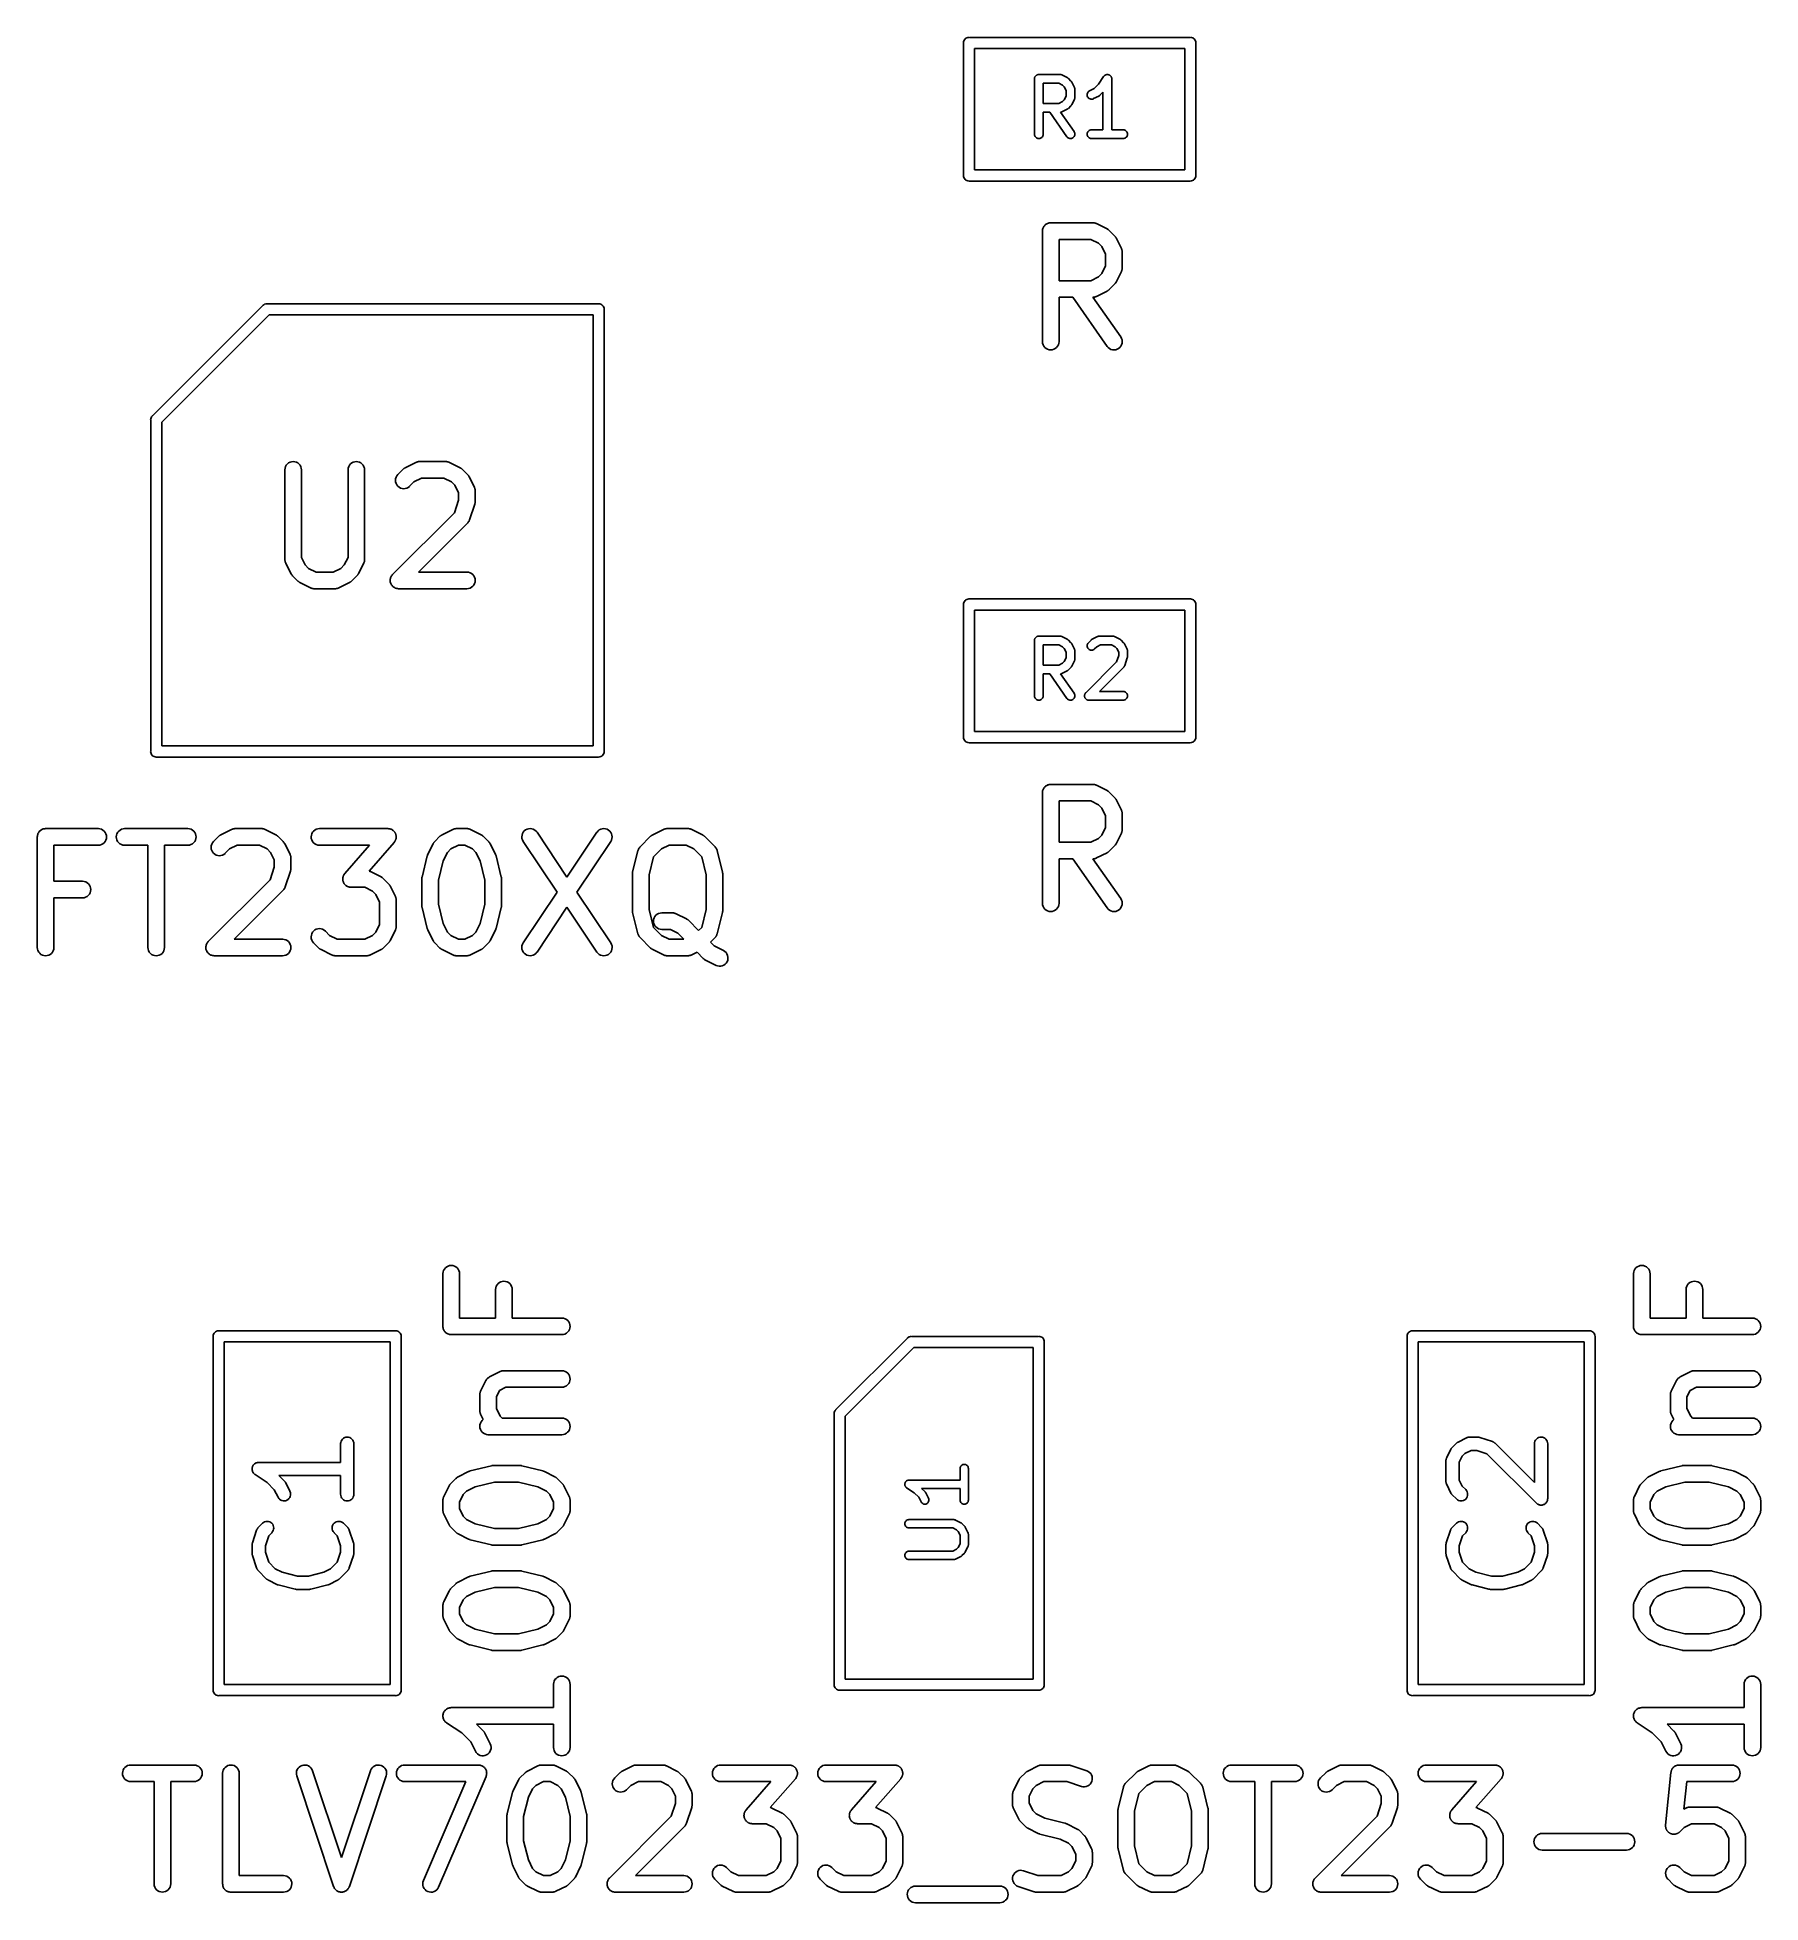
# Model space of a CAD drawing. Extents: x 4.779 to 5.392, y -4.264 to -3.599.
import ezdxf

# ---------------------------------------------------------------- set-up
doc = ezdxf.new("R2010")
doc.units = 0
doc.header["$MEASUREMENT"] = 0
doc.layers.add('BLACK', color=7, linetype='CONTINUOUS')

msp = doc.modelspace()

# ---------------------------------------------------------------- linework, layer by layer
at = {"layer": 'BLACK', "linetype": 'CONTINUOUS'}
for p, q in [((5.1088, -3.60062), (5.10899, -3.60028)), ((5.10899, -3.60028), (5.10923, -3.59998)), ((5.10923, -3.59998), (5.10953, -3.59973)), ((5.10953, -3.59973), (5.10987, -3.59955)), ((5.10987, -3.59955), (5.11024, -3.59944)), ((5.11024, -3.59944), (5.11053, -3.59941)), ((5.11053, -3.59941), (5.11063, -3.5994)), ((5.11063, -3.5994), (5.11073, -3.59941)), ((5.11073, -3.59941), (5.18927, -3.59941)), ((5.18927, -3.59941), (5.18937, -3.5994)), ((5.18937, -3.5994), (5.18947, -3.59941)), ((5.18947, -3.59941), (5.18976, -3.59944)), ((5.18976, -3.59944), (5.19013, -3.59955)), ((5.19013, -3.59955), (5.19047, -3.59973)), ((5.19047, -3.59973), (5.19077, -3.59998)), ((5.19077, -3.59998), (5.19101, -3.60028)), ((5.19101, -3.60028), (5.1912, -3.60062)), ((5.10865, -3.60138), (5.10869, -3.60099)), ((5.10866, -3.60147), (5.10865, -3.60138)), ((5.10866, -3.64853), (5.10866, -3.60147)), ((5.10869, -3.60099), (5.1088, -3.60062)), ((5.1126, -3.60335), (5.1126, -3.64665)), ((5.1874, -3.60335), (5.1126, -3.60335)), ((5.1874, -3.64665), (5.1874, -3.60335)), ((5.1912, -3.60062), (5.19131, -3.60099)), ((5.19131, -3.60099), (5.19135, -3.60138)), ((5.19135, -3.60138), (5.19134, -3.60147)), ((5.19134, -3.60147), (5.19134, -3.64853)), ((5.13397, -3.61375), (5.13402, -3.61361)), ((5.13402, -3.6136), (5.13409, -3.61347)), ((5.13402, -3.61361), (5.13402, -3.6136)), ((5.13402, -3.6136), (5.13402, -3.6136)), ((5.13409, -3.61347), (5.13416, -3.61334)), ((5.13416, -3.61334), (5.13417, -3.61334)), ((5.13417, -3.61333), (5.13427, -3.61322)), ((5.13417, -3.61334), (5.13417, -3.61333)), ((5.13427, -3.61322), (5.13436, -3.6131)), ((5.13436, -3.6131), (5.13437, -3.6131)), ((5.13437, -3.61309), (5.13449, -3.613)), ((5.13437, -3.6131), (5.13437, -3.61309)), ((5.13449, -3.613), (5.1346, -3.61291)), ((5.1346, -3.61291), (5.13461, -3.6129)), ((5.1346, -3.61291), (5.1346, -3.61291)), ((5.13461, -3.6129), (5.13474, -3.61283)), ((5.13474, -3.61283), (5.13487, -3.61276)), ((5.13487, -3.61276), (5.13488, -3.61276)), ((5.13488, -3.61276), (5.13502, -3.61272)), ((5.13488, -3.61276), (5.13488, -3.61276)), ((5.13502, -3.61272), (5.13516, -3.61268)), ((5.13516, -3.61268), (5.13517, -3.61267)), ((5.13517, -3.61267), (5.13518, -3.61267)), ((5.13518, -3.61267), (5.13532, -3.61266)), ((5.13532, -3.61266), (5.13547, -3.61265)), ((5.13547, -3.61265), (5.14297, -3.61265)), ((5.14297, -3.61265), (5.14299, -3.61265)), ((5.14299, -3.61265), (5.14304, -3.61265)), ((5.14304, -3.61265), (5.14308, -3.61265)), ((5.14308, -3.61265), (5.14319, -3.61267)), ((5.14319, -3.61267), (5.1433, -3.61268)), ((5.1433, -3.61268), (5.14334, -3.61269)), ((5.14334, -3.61269), (5.14339, -3.6127)), ((5.14339, -3.6127), (5.14349, -3.61274)), ((5.14349, -3.61274), (5.14359, -3.61277)), ((5.14359, -3.61277), (5.14363, -3.61279)), ((5.14363, -3.61279), (5.14367, -3.61281)), ((5.14367, -3.61281), (5.14555, -3.61375)), ((5.15674, -3.61603), (5.15853, -3.61335)), ((5.15853, -3.61335), (5.15854, -3.61333)), ((5.15854, -3.61333), (5.15863, -3.61323)), ((5.15854, -3.61333), (5.15854, -3.61333)), ((5.15854, -3.61333), (5.15854, -3.61333)), ((5.15854, -3.61333), (5.15854, -3.61333)), ((5.15863, -3.61323), (5.15874, -3.61309)), ((5.15874, -3.61309), (5.15884, -3.61301)), ((5.15874, -3.61309), (5.15874, -3.61309)), ((5.15874, -3.61309), (5.15874, -3.61309)), ((5.15884, -3.61301), (5.15898, -3.6129)), ((5.15898, -3.6129), (5.15911, -3.61283)), ((5.15898, -3.6129), (5.15898, -3.6129)), ((5.15898, -3.6129), (5.15898, -3.6129)), ((5.15911, -3.61283), (5.15925, -3.61276)), ((5.15925, -3.61276), (5.15941, -3.61271)), ((5.15925, -3.61276), (5.15925, -3.61276)), ((5.15925, -3.61276), (5.15925, -3.61276)), ((5.15941, -3.61271), (5.15955, -3.61267)), ((5.15955, -3.61267), (5.15971, -3.61266)), ((5.15955, -3.61267), (5.15955, -3.61267)), ((5.15955, -3.61267), (5.15955, -3.61267)), ((5.15971, -3.61266), (5.15985, -3.61265)), ((5.15985, -3.61265), (5.15985, -3.61265)), ((5.15985, -3.61265), (5.15986, -3.61265)), ((5.15986, -3.61265), (5.16001, -3.61266)), ((5.16001, -3.61266), (5.16016, -3.61268)), ((5.16016, -3.61268), (5.16016, -3.61268)), ((5.16016, -3.61268), (5.16016, -3.61268)), ((5.16016, -3.61268), (5.16029, -3.61272)), ((5.16029, -3.61272), (5.16045, -3.61277)), ((5.16045, -3.61277), (5.16045, -3.61277)), ((5.16045, -3.61277), (5.16046, -3.61277)), ((5.16046, -3.61277), (5.16056, -3.61283)), ((5.16056, -3.61283), (5.16072, -3.61291)), ((5.16072, -3.61291), (5.16072, -3.61292)), ((5.16072, -3.61292), (5.16073, -3.61292)), ((5.16073, -3.61292), (5.16083, -3.613)), ((5.16083, -3.613), (5.16096, -3.61311)), ((5.16096, -3.61311), (5.16096, -3.61311)), ((5.16096, -3.61311), (5.16096, -3.61311)), ((5.16096, -3.61311), (5.16105, -3.61322)), ((5.16105, -3.61322), (5.16115, -3.61335)), ((5.16115, -3.61335), (5.16115, -3.61335)), ((5.16115, -3.61335), (5.16116, -3.61335)), ((5.16116, -3.61335), (5.16122, -3.61348)), ((5.16122, -3.61348), (5.1613, -3.61362)), ((5.1613, -3.61362), (5.1613, -3.61362)), ((5.1613, -3.61362), (5.1613, -3.61362)), ((5.1613, -3.61362), (5.16134, -3.61375)), ((5.1339, -3.6142), (5.13391, -3.61405)), ((5.1339, -3.61421), (5.1339, -3.6142)), ((5.1339, -3.61422), (5.1339, -3.61421)), ((5.1339, -3.61421), (5.1339, -3.61421)), ((5.1339, -3.61421), (5.1339, -3.61421)), ((5.1339, -3.63391), (5.1339, -3.61422)), ((5.13391, -3.61405), (5.13393, -3.6139)), ((5.13393, -3.61389), (5.13397, -3.61375)), ((5.13393, -3.6139), (5.13393, -3.61389)), ((5.13393, -3.6139), (5.13393, -3.6139)), ((5.13705, -3.61579), (5.13705, -3.62296)), ((5.1426, -3.61579), (5.13705, -3.61579)), ((5.14391, -3.61645), (5.1426, -3.61579)), ((5.14449, -3.61703), (5.14391, -3.61645)), ((5.14514, -3.61834), (5.14449, -3.61703)), ((5.14514, -3.62041), (5.14514, -3.61834)), ((5.14555, -3.61375), (5.14557, -3.61376)), ((5.14557, -3.61376), (5.14564, -3.61381)), ((5.14564, -3.61381), (5.14572, -3.61385)), ((5.14572, -3.61385), (5.14577, -3.61389)), ((5.14577, -3.61389), (5.14583, -3.61393)), ((5.14583, -3.61393), (5.14589, -3.61399)), ((5.14589, -3.61399), (5.14596, -3.61404)), ((5.14596, -3.61404), (5.1469, -3.61498)), ((5.1469, -3.61498), (5.14691, -3.615)), ((5.14691, -3.615), (5.14697, -3.61507)), ((5.14697, -3.61507), (5.14703, -3.61513)), ((5.14703, -3.61513), (5.14706, -3.61519)), ((5.14706, -3.61519), (5.1471, -3.61524)), ((5.1471, -3.61524), (5.14714, -3.61532)), ((5.14714, -3.61532), (5.14719, -3.61539)), ((5.14719, -3.61539), (5.14813, -3.61727)), ((5.14813, -3.61727), (5.14814, -3.61729)), ((5.14814, -3.61729), (5.14815, -3.61733)), ((5.14815, -3.61733), (5.14818, -3.61737)), ((5.14818, -3.61737), (5.14821, -3.61747)), ((5.14821, -3.61747), (5.14824, -3.61757)), ((5.14824, -3.61757), (5.14825, -3.61762)), ((5.14825, -3.61762), (5.14826, -3.61766)), ((5.14826, -3.61766), (5.14827, -3.61777)), ((5.14827, -3.61777), (5.14829, -3.61788)), ((5.14829, -3.61788), (5.14829, -3.61792)), ((5.14829, -3.61792), (5.14829, -3.61797)), ((5.14829, -3.61797), (5.14829, -3.62078)), ((5.15265, -3.61995), (5.15266, -3.61964)), ((5.1527, -3.62025), (5.15265, -3.61995)), ((5.15266, -3.61964), (5.15273, -3.61934)), ((5.1528, -3.62054), (5.1527, -3.62025)), ((5.15273, -3.61934), (5.15285, -3.61906)), ((5.15285, -3.61906), (5.15303, -3.61881)), ((5.15303, -3.61881), (5.15325, -3.6186)), ((5.15325, -3.6186), (5.15351, -3.61844)), ((5.15351, -3.61844), (5.15516, -3.61761)), ((5.1568, -3.62032), (5.15492, -3.62125)), ((5.15516, -3.61761), (5.15674, -3.61603)), ((5.15687, -3.62027), (5.1568, -3.62032)), ((5.15695, -3.62023), (5.15687, -3.62027)), ((5.157, -3.62019), (5.15695, -3.62023)), ((5.15706, -3.62015), (5.157, -3.62019)), ((5.15712, -3.62009), (5.15706, -3.62015)), ((5.15719, -3.62004), (5.15712, -3.62009)), ((5.15721, -3.62002), (5.15719, -3.62004)), ((5.15827, -3.61896), (5.15721, -3.62002)), ((5.15827, -3.63233), (5.15827, -3.61896)), ((5.16134, -3.61375), (5.16139, -3.61391)), ((5.16139, -3.61391), (5.16139, -3.61392)), ((5.16139, -3.61392), (5.16139, -3.61392)), ((5.16139, -3.61392), (5.1614, -3.61407)), ((5.1614, -3.61407), (5.16142, -3.61422)), ((5.16142, -3.61422), (5.16142, -3.63233)), ((5.13705, -3.62296), (5.1426, -3.62296)), ((5.13934, -3.62611), (5.13705, -3.62611)), ((5.13705, -3.62611), (5.13705, -3.63391)), ((5.14543, -3.63481), (5.13934, -3.62611)), ((5.1426, -3.62296), (5.14391, -3.6223)), ((5.14328, -3.62608), (5.14317, -3.62609)), ((5.14317, -3.62609), (5.14801, -3.633)), ((5.14332, -3.62606), (5.14328, -3.62608)), ((5.14337, -3.62606), (5.14332, -3.62606)), ((5.14347, -3.62602), (5.14337, -3.62606)), ((5.14357, -3.62599), (5.14347, -3.62602)), ((5.14361, -3.62597), (5.14357, -3.62599)), ((5.14365, -3.62595), (5.14361, -3.62597)), ((5.14367, -3.62594), (5.14365, -3.62595)), ((5.14555, -3.625), (5.14367, -3.62594)), ((5.14391, -3.6223), (5.14449, -3.62172)), ((5.14449, -3.62172), (5.14514, -3.62041)), ((5.14562, -3.62496), (5.14555, -3.625)), ((5.1457, -3.62491), (5.14562, -3.62496)), ((5.14575, -3.62487), (5.1457, -3.62491)), ((5.14581, -3.62484), (5.14575, -3.62487)), ((5.14587, -3.62478), (5.14581, -3.62484)), ((5.14594, -3.62472), (5.14587, -3.62478)), ((5.14596, -3.62471), (5.14594, -3.62472)), ((5.1469, -3.62377), (5.14596, -3.62471)), ((5.14695, -3.6237), (5.1469, -3.62377)), ((5.14701, -3.62364), (5.14695, -3.6237)), ((5.14705, -3.62358), (5.14701, -3.62364)), ((5.14709, -3.62353), (5.14705, -3.62358)), ((5.14713, -3.62345), (5.14709, -3.62353)), ((5.14718, -3.62338), (5.14713, -3.62345)), ((5.14719, -3.62336), (5.14718, -3.62338)), ((5.14813, -3.62149), (5.14719, -3.62336)), ((5.14814, -3.62144), (5.14813, -3.62149)), ((5.14817, -3.6214), (5.14814, -3.62144)), ((5.1482, -3.6213), (5.14817, -3.6214)), ((5.14824, -3.6212), (5.1482, -3.6213)), ((5.14825, -3.62115), (5.14824, -3.6212)), ((5.14826, -3.62111), (5.14825, -3.62115)), ((5.14827, -3.621), (5.14826, -3.62111)), ((5.14829, -3.6209), (5.14827, -3.621)), ((5.14829, -3.62078), (5.14829, -3.6208)), ((5.14829, -3.6208), (5.14829, -3.62085)), ((5.14829, -3.62085), (5.14829, -3.6209)), ((5.15297, -3.6208), (5.1528, -3.62054)), ((5.15318, -3.62102), (5.15297, -3.6208)), ((5.15343, -3.6212), (5.15318, -3.62102)), ((5.1537, -3.62133), (5.15343, -3.6212)), ((5.154, -3.6214), (5.1537, -3.62133)), ((5.15431, -3.62142), (5.154, -3.6214)), ((5.15461, -3.62137), (5.15431, -3.62142)), ((5.1549, -3.62126), (5.15461, -3.62137)), ((5.15492, -3.62125), (5.1549, -3.62126)), ((5.14801, -3.633), (5.14802, -3.63302)), ((5.14802, -3.63302), (5.14817, -3.63329)), ((5.14817, -3.63329), (5.14826, -3.63358)), ((5.14826, -3.63358), (5.14829, -3.63389)), ((5.15264, -3.63389), (5.15268, -3.63359)), ((5.15268, -3.63359), (5.15277, -3.63329)), ((5.15277, -3.63329), (5.15291, -3.63302)), ((5.15291, -3.63302), (5.15311, -3.63279)), ((5.15311, -3.63279), (5.15335, -3.63259)), ((5.15335, -3.63259), (5.15362, -3.63245)), ((5.15362, -3.63245), (5.15391, -3.63236)), ((5.15391, -3.63236), (5.15422, -3.63233)), ((5.15422, -3.63233), (5.15827, -3.63233)), ((5.16142, -3.63233), (5.16547, -3.63233)), ((5.16547, -3.63233), (5.16549, -3.63233)), ((5.16549, -3.63233), (5.16579, -3.63236)), ((5.16579, -3.63236), (5.16609, -3.63246)), ((5.16609, -3.63246), (5.16636, -3.63261)), ((5.16636, -3.63261), (5.16659, -3.6328)), ((5.16659, -3.6328), (5.16678, -3.63304)), ((5.16678, -3.63304), (5.16693, -3.63332)), ((5.16693, -3.63332), (5.16701, -3.63361)), ((5.16701, -3.63361), (5.16704, -3.63392)), ((5.13393, -3.63421), (5.1339, -3.63391)), ((5.13401, -3.63451), (5.13393, -3.63421)), ((5.13416, -3.63478), (5.13401, -3.63451)), ((5.13435, -3.63501), (5.13416, -3.63478)), ((5.13459, -3.63521), (5.13435, -3.63501)), ((5.13486, -3.63536), (5.13459, -3.63521)), ((5.13515, -3.63545), (5.13486, -3.63536)), ((5.13546, -3.63548), (5.13515, -3.63545)), ((5.13577, -3.63545), (5.13546, -3.63548)), ((5.13606, -3.63537), (5.13577, -3.63545)), ((5.13633, -3.63522), (5.13606, -3.63537)), ((5.13657, -3.63503), (5.13633, -3.63522)), ((5.13677, -3.63479), (5.13657, -3.63503)), ((5.13692, -3.63453), (5.13677, -3.63479)), ((5.13701, -3.63423), (5.13692, -3.63453)), ((5.13705, -3.63393), (5.13701, -3.63423)), ((5.13705, -3.63391), (5.13705, -3.63393)), ((5.14563, -3.63504), (5.14543, -3.63481)), ((5.14587, -3.63523), (5.14563, -3.63504)), ((5.14614, -3.63537), (5.14587, -3.63523)), ((5.14644, -3.63545), (5.14614, -3.63537)), ((5.14675, -3.63548), (5.14644, -3.63545)), ((5.14705, -3.63544), (5.14675, -3.63548)), ((5.14734, -3.63535), (5.14705, -3.63544)), ((5.14761, -3.6352), (5.14734, -3.63535)), ((5.14785, -3.635), (5.14761, -3.6352)), ((5.14804, -3.63476), (5.14785, -3.635)), ((5.14818, -3.63449), (5.14804, -3.63476)), ((5.14827, -3.6342), (5.14818, -3.63449)), ((5.14829, -3.63389), (5.14827, -3.6342)), ((5.15267, -3.6342), (5.15264, -3.63389)), ((5.15276, -3.6345), (5.15267, -3.6342)), ((5.1529, -3.63477), (5.15276, -3.6345)), ((5.15309, -3.63501), (5.1529, -3.63477)), ((5.15333, -3.6352), (5.15309, -3.63501)), ((5.1536, -3.63535), (5.15333, -3.6352)), ((5.15389, -3.63545), (5.1536, -3.63535)), ((5.1542, -3.63548), (5.15389, -3.63545)), ((5.15422, -3.63548), (5.1542, -3.63548)), ((5.16547, -3.63548), (5.15422, -3.63548)), ((5.16577, -3.63545), (5.16547, -3.63548)), ((5.16607, -3.63536), (5.16577, -3.63545)), ((5.16634, -3.63522), (5.16607, -3.63536)), ((5.16658, -3.63502), (5.16634, -3.63522)), ((5.16677, -3.63479), (5.16658, -3.63502)), ((5.16692, -3.63452), (5.16677, -3.63479)), ((5.16701, -3.63422), (5.16692, -3.63452)), ((5.16704, -3.63392), (5.16701, -3.63422)), ((5.1126, -3.64665), (5.1874, -3.64665)), ((5.10865, -3.64862), (5.10866, -3.64853)), ((5.10869, -3.64901), (5.10865, -3.64862)), ((5.1088, -3.64938), (5.10869, -3.64901)), ((5.10899, -3.64972), (5.1088, -3.64938)), ((5.10923, -3.65002), (5.10899, -3.64972)), ((5.10953, -3.65027), (5.10923, -3.65002)), ((5.10987, -3.65045), (5.10953, -3.65027)), ((5.11024, -3.65056), (5.10987, -3.65045)), ((5.11063, -3.6506), (5.11024, -3.65056)), ((5.11073, -3.65059), (5.11063, -3.6506)), ((5.18927, -3.65059), (5.11073, -3.65059)), ((5.18937, -3.6506), (5.18927, -3.65059)), ((5.18976, -3.65056), (5.18937, -3.6506)), ((5.19013, -3.65045), (5.18976, -3.65056)), ((5.19047, -3.65027), (5.19013, -3.65045)), ((5.19077, -3.65002), (5.19047, -3.65027)), ((5.19101, -3.64972), (5.19077, -3.65002)), ((5.1912, -3.64938), (5.19101, -3.64972)), ((5.19131, -3.64901), (5.1912, -3.64938)), ((5.19134, -3.64872), (5.19131, -3.64901)), ((5.19134, -3.64853), (5.19135, -3.64862)), ((5.19135, -3.64862), (5.19134, -3.64872)), ((5.19134, -3.64872), (5.19134, -3.64872)), ((5.13711, -3.66699), (5.13724, -3.66675)), ((5.13724, -3.66675), (5.13725, -3.66674)), ((5.13725, -3.66673), (5.13743, -3.66652)), ((5.13725, -3.66674), (5.13725, -3.66673)), ((5.13743, -3.66652), (5.13761, -3.66631)), ((5.13761, -3.66631), (5.13762, -3.6663)), ((5.13762, -3.66629), (5.13784, -3.66612)), ((5.13762, -3.6663), (5.13762, -3.66629)), ((5.13784, -3.66612), (5.13805, -3.66594)), ((5.13805, -3.66594), (5.13806, -3.66594)), ((5.13806, -3.66594), (5.13807, -3.66593)), ((5.13807, -3.66593), (5.13832, -3.6658)), ((5.13832, -3.6658), (5.13856, -3.66567)), ((5.13856, -3.66567), (5.13857, -3.66567)), ((5.13857, -3.66567), (5.13858, -3.66566)), ((5.13858, -3.66566), (5.13885, -3.66558)), ((5.13885, -3.66558), (5.13912, -3.6655)), ((5.13912, -3.6655), (5.13913, -3.6655)), ((5.13913, -3.6655), (5.13914, -3.6655)), ((5.13914, -3.6655), (5.13941, -3.66548)), ((5.13941, -3.66548), (5.13969, -3.66545)), ((5.13969, -3.66545), (5.15469, -3.66545)), ((5.15469, -3.66545), (5.15473, -3.66545)), ((5.15473, -3.66545), (5.15481, -3.66546)), ((5.15481, -3.66546), (5.1549, -3.66546)), ((5.1549, -3.66546), (5.1551, -3.66549)), ((5.1551, -3.66549), (5.1553, -3.66551)), ((5.1553, -3.66551), (5.15538, -3.66554)), ((5.15538, -3.66554), (5.15547, -3.66555)), ((5.15547, -3.66555), (5.15566, -3.66563)), ((5.15566, -3.66563), (5.15585, -3.66569)), ((5.15585, -3.66569), (5.15593, -3.66573)), ((5.15593, -3.66573), (5.15601, -3.66576)), ((5.15601, -3.66576), (5.15976, -3.66763)), ((5.13674, -3.66836), (5.13677, -3.66808)), ((5.13674, -3.66838), (5.13674, -3.66836)), ((5.13674, -3.6684), (5.13674, -3.66838)), ((5.13674, -3.66838), (5.13674, -3.66838)), ((5.13674, -3.66838), (5.13674, -3.66838)), ((5.13674, -3.70777), (5.13674, -3.6684)), ((5.13677, -3.66808), (5.1368, -3.66781)), ((5.1368, -3.66779), (5.13688, -3.66752)), ((5.1368, -3.6678), (5.1368, -3.66779)), ((5.1368, -3.66781), (5.1368, -3.6678)), ((5.13688, -3.66752), (5.13697, -3.66726)), ((5.13697, -3.66724), (5.13711, -3.66699)), ((5.13697, -3.66725), (5.13697, -3.66724)), ((5.13697, -3.66726), (5.13697, -3.66725)), ((5.14264, -3.67135), (5.14264, -3.68607)), ((5.15399, -3.67135), (5.14264, -3.67135)), ((5.15669, -3.6727), (5.15399, -3.67135)), ((5.15788, -3.6739), (5.15669, -3.6727)), ((5.15976, -3.66763), (5.15979, -3.66765)), ((5.15979, -3.66765), (5.15993, -3.66774)), ((5.15993, -3.66774), (5.16008, -3.66782)), ((5.16008, -3.66782), (5.16017, -3.6679)), ((5.16017, -3.6679), (5.16028, -3.66797)), ((5.16028, -3.66797), (5.1604, -3.66808)), ((5.1604, -3.66808), (5.16052, -3.66819)), ((5.16052, -3.66819), (5.1624, -3.67006)), ((5.1624, -3.67006), (5.16243, -3.67009)), ((5.16243, -3.67009), (5.16253, -3.67022)), ((5.16253, -3.67022), (5.16265, -3.67034)), ((5.16265, -3.67034), (5.16271, -3.67045)), ((5.16271, -3.67045), (5.16279, -3.67054)), ((5.16279, -3.67054), (5.16286, -3.67069)), ((5.16286, -3.67069), (5.16295, -3.67083)), ((5.16295, -3.67083), (5.16483, -3.67458)), ((5.15923, -3.6766), (5.15788, -3.6739)), ((5.15923, -3.68083), (5.15923, -3.6766)), ((5.16483, -3.67458), (5.16485, -3.67462)), ((5.16485, -3.67462), (5.16488, -3.6747)), ((5.16488, -3.6747), (5.16492, -3.67477)), ((5.16492, -3.67477), (5.16497, -3.67497)), ((5.16497, -3.67497), (5.16504, -3.67516)), ((5.16504, -3.67516), (5.16506, -3.67524)), ((5.16506, -3.67524), (5.16508, -3.67533)), ((5.16508, -3.67533), (5.1651, -3.67553)), ((5.1651, -3.67553), (5.16513, -3.67573)), ((5.16513, -3.67573), (5.16513, -3.67581)), ((5.16513, -3.67581), (5.16514, -3.6759)), ((5.16514, -3.6759), (5.16514, -3.68152)), ((5.14264, -3.68607), (5.15399, -3.68607)), ((5.15399, -3.68607), (5.15669, -3.68472)), ((5.15669, -3.68472), (5.15788, -3.68352)), ((5.15788, -3.68352), (5.15923, -3.68083)), ((5.16284, -3.68677), (5.16276, -3.68692)), ((5.16293, -3.68663), (5.16284, -3.68677)), ((5.16295, -3.68659), (5.16293, -3.68663)), ((5.16483, -3.68284), (5.16295, -3.68659)), ((5.16486, -3.68276), (5.16483, -3.68284)), ((5.1649, -3.68269), (5.16486, -3.68276)), ((5.16496, -3.6825), (5.1649, -3.68269)), ((5.16503, -3.68231), (5.16496, -3.6825)), ((5.16505, -3.68222), (5.16503, -3.68231)), ((5.16507, -3.68214), (5.16505, -3.68222)), ((5.1651, -3.68194), (5.16507, -3.68214)), ((5.16513, -3.68174), (5.1651, -3.68194)), ((5.16514, -3.68157), (5.16513, -3.68165)), ((5.16513, -3.68165), (5.16513, -3.68174)), ((5.16514, -3.68152), (5.16514, -3.68157)), ((5.14753, -3.69198), (5.14264, -3.69198)), ((5.14264, -3.69198), (5.14264, -3.70777)), ((5.15977, -3.70946), (5.14753, -3.69198)), ((5.15477, -3.69197), (5.15473, -3.69197)), ((5.15473, -3.69197), (5.1646, -3.70608)), ((5.15486, -3.69197), (5.15477, -3.69197)), ((5.15506, -3.69194), (5.15486, -3.69197)), ((5.15526, -3.69192), (5.15506, -3.69194)), ((5.15534, -3.69189), (5.15526, -3.69192)), ((5.15543, -3.69188), (5.15534, -3.69189)), ((5.15562, -3.69181), (5.15543, -3.69188)), ((5.15581, -3.69175), (5.15562, -3.69181)), ((5.15589, -3.69171), (5.15581, -3.69175)), ((5.15597, -3.69168), (5.15589, -3.69171)), ((5.15601, -3.69166), (5.15597, -3.69168)), ((5.15976, -3.68979), (5.15601, -3.69166)), ((5.1599, -3.6897), (5.15976, -3.68979)), ((5.16004, -3.68962), (5.1599, -3.6897)), ((5.16014, -3.68955), (5.16004, -3.68962)), ((5.16024, -3.68948), (5.16014, -3.68955)), ((5.16037, -3.68937), (5.16024, -3.68948)), ((5.1605, -3.68927), (5.16037, -3.68937)), ((5.16052, -3.68924), (5.1605, -3.68927)), ((5.1624, -3.68736), (5.16052, -3.68924)), ((5.1625, -3.68723), (5.1624, -3.68736)), ((5.16262, -3.68711), (5.1625, -3.68723)), ((5.16269, -3.68701), (5.16262, -3.68711)), ((5.16276, -3.68692), (5.16269, -3.68701)), ((4.81994, -3.73417), (4.85917, -3.69494)), ((4.86145, -3.69823), (4.82323, -3.73645)), ((4.85917, -3.69494), (4.85923, -3.69486)), ((4.85923, -3.69486), (4.85931, -3.6948)), ((4.85931, -3.6948), (4.85953, -3.69462)), ((4.85953, -3.69462), (4.85971, -3.69452)), ((4.85971, -3.69452), (4.85987, -3.69443)), ((4.85987, -3.69443), (4.86024, -3.69432)), ((4.86024, -3.69432), (4.86053, -3.69429)), ((4.86053, -3.69429), (4.86063, -3.69428)), ((4.86053, -3.69429), (4.86053, -3.69429)), ((4.86063, -3.69428), (4.86073, -3.69429)), ((4.86073, -3.69429), (4.97864, -3.69429)), ((4.97677, -3.69823), (4.86145, -3.69823)), ((4.97677, -3.85177), (4.97677, -3.69823)), ((4.97864, -3.69429), (4.97874, -3.69428)), ((4.97874, -3.69428), (4.97884, -3.69429)), ((4.97884, -3.69429), (4.97913, -3.69432)), ((4.97913, -3.69432), (4.9795, -3.69443)), ((4.9795, -3.69443), (4.97984, -3.69462)), ((4.97984, -3.69462), (4.98014, -3.69486)), ((4.98014, -3.69486), (4.98038, -3.69516)), ((4.98038, -3.69516), (4.98057, -3.6955)), ((4.98057, -3.6955), (4.98068, -3.69587)), ((4.98068, -3.69587), (4.98072, -3.69626)), ((4.98072, -3.69626), (4.98071, -3.69636)), ((4.98071, -3.69636), (4.98071, -3.85364)), ((5.1646, -3.70608), (5.16463, -3.70611)), ((5.16463, -3.70611), (5.1649, -3.70662)), ((5.1649, -3.70662), (5.16508, -3.70717)), ((5.13679, -3.70834), (5.13674, -3.70777)), ((5.13696, -3.7089), (5.13679, -3.70834)), ((5.13723, -3.7094), (5.13696, -3.7089)), ((5.13759, -3.70985), (5.13723, -3.7094)), ((5.13804, -3.71022), (5.13759, -3.70985)), ((5.13854, -3.71049), (5.13804, -3.71022)), ((5.1391, -3.71066), (5.13854, -3.71049)), ((5.13967, -3.71072), (5.1391, -3.71066)), ((5.14024, -3.71067), (5.13967, -3.71072)), ((5.14079, -3.71051), (5.14024, -3.71067)), ((5.14131, -3.71024), (5.14079, -3.71051)), ((5.14175, -3.70988), (5.14131, -3.71024)), ((5.14213, -3.70944), (5.14175, -3.70988)), ((5.1424, -3.70893), (5.14213, -3.70944)), ((5.14258, -3.70838), (5.1424, -3.70893)), ((5.14264, -3.70781), (5.14258, -3.70838)), ((5.14264, -3.70777), (5.14264, -3.70781)), ((5.16014, -3.7099), (5.15977, -3.70946)), ((5.16059, -3.71026), (5.16014, -3.7099)), ((5.16111, -3.71052), (5.16059, -3.71026)), ((5.16166, -3.71068), (5.16111, -3.71052)), ((5.16224, -3.71072), (5.16166, -3.71068)), ((5.16281, -3.71066), (5.16224, -3.71072)), ((5.16336, -3.71048), (5.16281, -3.71066)), ((5.16386, -3.7102), (5.16336, -3.71048)), ((5.1643, -3.70983), (5.16386, -3.7102)), ((5.16466, -3.70938), (5.1643, -3.70983)), ((5.16493, -3.70887), (5.16466, -3.70938)), ((5.16509, -3.70831), (5.16493, -3.70887)), ((5.16508, -3.70717), (5.16514, -3.70774)), ((5.16514, -3.70774), (5.16509, -3.70831)), ((4.81928, -3.73563), (4.81932, -3.73524)), ((4.81929, -3.73573), (4.81928, -3.73563)), ((4.81929, -3.85364), (4.81929, -3.73573)), ((4.81932, -3.73524), (4.81943, -3.73487)), ((4.81943, -3.73487), (4.81962, -3.73453)), ((4.81962, -3.73453), (4.8198, -3.73431)), ((4.8198, -3.73431), (4.81986, -3.73423)), ((4.8198, -3.73431), (4.8198, -3.73431)), ((4.81986, -3.73423), (4.81994, -3.73417)), ((4.82323, -3.73645), (4.82323, -3.85177)), ((4.86705, -3.7534), (4.86712, -3.75283)), ((4.86712, -3.75283), (4.86729, -3.75228)), ((4.86729, -3.75228), (4.86757, -3.75177)), ((4.86757, -3.75177), (4.86794, -3.75133)), ((4.86794, -3.75133), (4.86839, -3.75097)), ((4.86839, -3.75097), (4.8689, -3.7507)), ((4.8689, -3.7507), (4.86945, -3.75054)), ((4.86945, -3.75054), (4.87002, -3.75049)), ((4.87002, -3.75049), (4.8706, -3.75055)), ((4.8706, -3.75055), (4.87115, -3.75072)), ((4.87115, -3.75072), (4.87165, -3.75099)), ((4.87165, -3.75099), (4.8721, -3.75136)), ((4.8721, -3.75136), (4.87246, -3.75181)), ((4.87246, -3.75181), (4.87273, -3.75231)), ((4.87273, -3.75231), (4.8729, -3.75287)), ((4.8729, -3.75287), (4.87296, -3.75344)), ((4.88955, -3.7534), (4.88961, -3.75283)), ((4.88961, -3.75283), (4.88979, -3.75228)), ((4.88979, -3.75228), (4.89006, -3.75177)), ((4.89006, -3.75177), (4.89043, -3.75133)), ((4.89043, -3.75133), (4.89088, -3.75097)), ((4.89088, -3.75097), (4.89139, -3.7507)), ((4.89139, -3.7507), (4.89195, -3.75054)), ((4.89195, -3.75054), (4.89252, -3.75049)), ((4.89252, -3.75049), (4.89309, -3.75055)), ((4.89309, -3.75055), (4.89365, -3.75072)), ((4.89365, -3.75072), (4.89415, -3.75099)), ((4.89415, -3.75099), (4.8946, -3.75136)), ((4.8946, -3.75136), (4.89496, -3.75181)), ((4.89496, -3.75181), (4.89523, -3.75231)), ((4.89523, -3.75231), (4.8954, -3.75287)), ((4.8954, -3.75287), (4.89545, -3.75344)), ((4.90729, -3.7551), (4.90916, -3.75323)), ((4.90916, -3.75323), (4.90919, -3.7532)), ((4.90919, -3.7532), (4.90932, -3.75309)), ((4.90932, -3.75309), (4.90944, -3.75298)), ((4.90944, -3.75298), (4.90954, -3.75292)), ((4.90954, -3.75292), (4.90964, -3.75284)), ((4.90964, -3.75284), (4.90979, -3.75276)), ((4.90979, -3.75276), (4.90993, -3.75267)), ((4.90993, -3.75267), (4.91368, -3.7508)), ((4.91368, -3.7508), (4.91371, -3.75078)), ((4.91371, -3.75078), (4.9138, -3.75075)), ((4.9138, -3.75075), (4.91387, -3.75071)), ((4.91387, -3.75071), (4.91407, -3.75065)), ((4.91407, -3.75065), (4.91426, -3.75058)), ((4.91426, -3.75058), (4.91434, -3.75057)), ((4.91434, -3.75057), (4.91442, -3.75054)), ((4.91442, -3.75054), (4.91463, -3.75052)), ((4.91463, -3.75052), (4.91482, -3.75049)), ((4.91482, -3.75049), (4.91491, -3.7505)), ((4.91491, -3.7505), (4.915, -3.75049)), ((4.915, -3.75049), (4.92437, -3.75049)), ((4.92437, -3.75049), (4.92441, -3.75049)), ((4.92441, -3.75049), (4.9245, -3.7505)), ((4.9245, -3.7505), (4.92459, -3.7505)), ((4.92459, -3.7505), (4.92479, -3.75053)), ((4.92479, -3.75053), (4.92499, -3.75055)), ((4.92499, -3.75055), (4.92507, -3.75058)), ((4.92507, -3.75058), (4.92515, -3.75059)), ((4.92515, -3.75059), (4.92534, -3.75067)), ((4.92534, -3.75067), (4.92554, -3.75073)), ((4.92554, -3.75073), (4.92561, -3.75077)), ((4.92561, -3.75077), (4.92569, -3.7508)), ((4.92569, -3.7508), (4.92944, -3.75267)), ((4.92944, -3.75267), (4.92948, -3.75269)), ((4.92948, -3.75269), (4.92962, -3.75278)), ((4.92962, -3.75278), (4.92976, -3.75286)), ((4.92976, -3.75286), (4.92986, -3.75294)), ((4.92986, -3.75294), (4.92996, -3.75301)), ((4.92996, -3.75301), (4.93008, -3.75312)), ((4.93008, -3.75312), (4.93021, -3.75323)), ((4.93021, -3.75323), (4.93208, -3.7551)), ((4.86705, -3.75344), (4.86705, -3.7534)), ((4.86705, -3.78531), (4.86705, -3.75344)), ((4.87296, -3.75344), (4.87296, -3.78461)), ((4.88955, -3.75344), (4.88955, -3.7534)), ((4.88955, -3.78461), (4.88955, -3.75344)), ((4.89545, -3.75344), (4.89545, -3.78531)), ((4.90642, -3.75718), (4.90648, -3.75661)), ((4.90648, -3.75775), (4.90642, -3.75718)), ((4.90648, -3.75661), (4.90665, -3.75605)), ((4.90664, -3.75831), (4.90648, -3.75775)), ((4.90691, -3.75882), (4.90664, -3.75831)), ((4.90665, -3.75605), (4.90692, -3.75555)), ((4.90727, -3.75926), (4.90691, -3.75882)), ((4.90692, -3.75555), (4.90729, -3.7551)), ((4.90771, -3.75963), (4.90727, -3.75926)), ((4.90822, -3.75991), (4.90771, -3.75963)), ((4.91098, -3.75967), (4.91047, -3.75993)), ((4.91143, -3.75931), (4.91098, -3.75967)), ((4.91146, -3.75928), (4.91143, -3.75931)), ((4.913, -3.75774), (4.91146, -3.75928)), ((4.9157, -3.75639), (4.913, -3.75774)), ((4.92367, -3.75639), (4.9157, -3.75639)), ((4.92637, -3.75774), (4.92367, -3.75639)), ((4.92757, -3.75894), (4.92637, -3.75774)), ((4.92892, -3.76164), (4.92757, -3.75894)), ((4.93208, -3.7551), (4.93211, -3.75513)), ((4.93211, -3.75513), (4.93222, -3.75526)), ((4.93222, -3.75526), (4.93233, -3.75538)), ((4.93233, -3.75538), (4.9324, -3.75549)), ((4.9324, -3.75549), (4.93247, -3.75558)), ((4.93247, -3.75558), (4.93255, -3.75573)), ((4.93255, -3.75573), (4.93264, -3.75587)), ((4.93264, -3.75587), (4.93451, -3.75962)), ((4.93451, -3.75962), (4.93453, -3.75966)), ((4.93453, -3.75966), (4.93456, -3.75974)), ((4.93456, -3.75974), (4.9346, -3.75981)), ((4.9346, -3.75981), (4.93466, -3.76001)), ((4.90877, -3.76008), (4.90822, -3.75991)), ((4.90934, -3.76014), (4.90877, -3.76008)), ((4.90992, -3.76009), (4.90934, -3.76014)), ((4.91047, -3.75993), (4.90992, -3.76009)), ((4.92742, -3.76872), (4.92892, -3.76421)), ((4.92892, -3.76421), (4.92892, -3.76164)), ((4.93467, -3.76562), (4.9328, -3.77125)), ((4.93466, -3.76001), (4.93473, -3.7602)), ((4.93471, -3.76546), (4.93467, -3.76562)), ((4.93476, -3.7653), (4.93471, -3.76546)), ((4.93473, -3.7602), (4.93474, -3.76028)), ((4.93474, -3.76028), (4.93477, -3.76037)), ((4.93477, -3.76518), (4.93476, -3.7653)), ((4.93477, -3.76037), (4.93479, -3.76057)), ((4.9348, -3.76506), (4.93477, -3.76518)), ((4.93479, -3.76057), (4.93482, -3.76077)), ((4.93482, -3.76473), (4.9348, -3.76489)), ((4.9348, -3.76489), (4.9348, -3.76506)), ((4.93482, -3.76077), (4.93482, -3.76085)), ((4.93482, -3.76085), (4.93482, -3.76094)), ((4.93482, -3.76094), (4.93482, -3.76469)), ((4.93482, -3.76469), (4.93482, -3.76473)), ((4.90541, -3.79072), (4.92742, -3.76872)), ((4.93208, -3.7724), (4.91463, -3.78986)), ((4.93214, -3.77233), (4.93208, -3.7724)), ((4.9322, -3.77227), (4.93214, -3.77233)), ((4.93232, -3.77211), (4.9322, -3.77227)), ((4.93245, -3.77196), (4.93232, -3.77211)), ((4.93249, -3.77188), (4.93245, -3.77196)), ((4.93254, -3.77181), (4.93249, -3.77188)), ((4.93263, -3.77163), (4.93254, -3.77181)), ((4.93272, -3.77145), (4.93263, -3.77163)), ((4.93275, -3.77136), (4.93272, -3.77145)), ((4.93278, -3.77129), (4.93275, -3.77136)), ((4.9328, -3.77125), (4.93278, -3.77129)), ((4.86706, -3.7854), (4.86705, -3.78531)), ((4.86706, -3.78548), (4.86706, -3.7854)), ((4.86709, -3.78568), (4.86706, -3.78548)), ((4.86711, -3.78588), (4.86709, -3.78568)), ((4.86713, -3.78597), (4.86711, -3.78588)), ((4.86715, -3.78605), (4.86713, -3.78597)), ((4.86722, -3.78624), (4.86715, -3.78605)), ((4.86727, -3.78644), (4.86722, -3.78624)), ((4.86731, -3.78651), (4.86727, -3.78644)), ((4.87296, -3.78461), (4.87431, -3.78731)), ((4.8882, -3.78731), (4.88955, -3.78461)), ((4.89528, -3.78628), (4.89521, -3.78647)), ((4.89535, -3.78609), (4.89528, -3.78628)), ((4.89536, -3.78601), (4.89535, -3.78609)), ((4.89539, -3.78593), (4.89536, -3.78601)), ((4.89541, -3.78572), (4.89539, -3.78593)), ((4.89545, -3.78553), (4.89541, -3.78572)), ((4.89545, -3.78535), (4.89544, -3.78544)), ((4.89544, -3.78544), (4.89545, -3.78553)), ((4.89545, -3.78531), (4.89545, -3.78535)), ((4.86734, -3.78659), (4.86731, -3.78651)), ((4.86736, -3.78663), (4.86734, -3.78659)), ((4.86924, -3.79038), (4.86736, -3.78663)), ((4.86933, -3.79052), (4.86924, -3.79038)), ((4.8694, -3.79067), (4.86933, -3.79052)), ((4.86948, -3.79076), (4.8694, -3.79067)), ((4.86954, -3.79087), (4.86948, -3.79076)), ((4.86966, -3.79099), (4.86954, -3.79087)), ((4.86976, -3.79112), (4.86966, -3.79099)), ((4.86979, -3.79115), (4.86976, -3.79112)), ((4.87167, -3.79302), (4.86979, -3.79115)), ((4.87179, -3.79313), (4.87167, -3.79302)), ((4.87431, -3.78731), (4.8755, -3.78851)), ((4.8755, -3.78851), (4.8782, -3.78986)), ((4.8782, -3.78986), (4.8843, -3.78986)), ((4.8843, -3.78986), (4.887, -3.78851)), ((4.887, -3.78851), (4.8882, -3.78731)), ((4.89081, -3.79305), (4.89068, -3.79316)), ((4.89084, -3.79302), (4.89081, -3.79305)), ((4.89271, -3.79115), (4.89084, -3.79302)), ((4.89282, -3.79102), (4.89271, -3.79115)), ((4.89293, -3.7909), (4.89282, -3.79102)), ((4.893, -3.7908), (4.89293, -3.7909)), ((4.89308, -3.7907), (4.893, -3.7908)), ((4.89316, -3.79056), (4.89308, -3.7907)), ((4.89325, -3.79042), (4.89316, -3.79056)), ((4.89327, -3.79038), (4.89325, -3.79042)), ((4.89514, -3.78663), (4.89327, -3.79038)), ((4.89517, -3.78655), (4.89514, -3.78663)), ((4.89521, -3.78647), (4.89517, -3.78655)), ((4.90455, -3.79279), (4.90458, -3.79251)), ((4.90455, -3.7928), (4.90455, -3.79279)), ((4.90455, -3.79279), (4.90455, -3.79279)), ((4.90457, -3.79308), (4.90455, -3.7928)), ((4.9046, -3.79336), (4.90457, -3.79308)), ((4.90458, -3.79251), (4.9046, -3.79223)), ((4.9046, -3.79223), (4.90461, -3.79222)), ((4.90461, -3.79222), (4.90469, -3.79194)), ((4.90461, -3.79222), (4.90461, -3.79222)), ((4.90469, -3.79194), (4.90477, -3.79168)), ((4.90477, -3.79168), (4.90478, -3.79167)), ((4.90478, -3.79167), (4.90491, -3.79142)), ((4.90478, -3.79167), (4.90478, -3.79167)), ((4.90491, -3.79142), (4.90505, -3.79117)), ((4.90505, -3.79116), (4.90523, -3.79094)), ((4.90505, -3.79117), (4.90505, -3.79116)), ((4.90505, -3.79116), (4.90505, -3.79116)), ((4.90523, -3.79094), (4.90541, -3.79072)), ((4.91463, -3.78986), (4.93187, -3.78986)), ((4.93187, -3.78986), (4.93191, -3.78986)), ((4.93191, -3.78986), (4.93248, -3.78992)), ((4.93248, -3.78992), (4.93303, -3.7901)), ((4.93303, -3.7901), (4.93354, -3.79037)), ((4.93354, -3.79037), (4.93398, -3.79074)), ((4.93398, -3.79074), (4.93434, -3.79119)), ((4.93434, -3.79119), (4.93461, -3.7917)), ((4.93461, -3.7917), (4.93477, -3.79226)), ((4.93482, -3.79283), (4.93476, -3.7934)), ((4.93477, -3.79226), (4.93482, -3.79283)), ((4.87191, -3.79324), (4.87179, -3.79313)), ((4.87202, -3.79331), (4.87191, -3.79324)), ((4.87211, -3.79339), (4.87202, -3.79331)), ((4.87226, -3.79347), (4.87211, -3.79339)), ((4.8724, -3.79356), (4.87226, -3.79347)), ((4.87243, -3.79358), (4.8724, -3.79356)), ((4.87618, -3.79545), (4.87243, -3.79358)), ((4.87626, -3.79548), (4.87618, -3.79545)), ((4.87634, -3.79552), (4.87626, -3.79548)), ((4.87653, -3.79559), (4.87634, -3.79552)), ((4.87672, -3.79566), (4.87653, -3.79559)), ((4.87681, -3.79567), (4.87672, -3.79566)), ((4.87689, -3.7957), (4.87681, -3.79567)), ((4.87709, -3.79572), (4.87689, -3.7957)), ((4.87729, -3.79576), (4.87709, -3.79572)), ((4.87738, -3.79575), (4.87729, -3.79576)), ((4.87746, -3.79576), (4.87738, -3.79575)), ((4.8775, -3.79576), (4.87746, -3.79576)), ((4.885, -3.79576), (4.8775, -3.79576)), ((4.88509, -3.79575), (4.885, -3.79576)), ((4.88518, -3.79576), (4.88509, -3.79575)), ((4.88537, -3.79573), (4.88518, -3.79576)), ((4.88558, -3.79571), (4.88537, -3.79573)), ((4.88566, -3.79568), (4.88558, -3.79571)), ((4.88574, -3.79567), (4.88566, -3.79568)), ((4.88593, -3.7956), (4.88574, -3.79567)), ((4.88613, -3.79554), (4.88593, -3.7956)), ((4.8862, -3.7955), (4.88613, -3.79554)), ((4.88629, -3.79547), (4.8862, -3.7955)), ((4.88632, -3.79545), (4.88629, -3.79547)), ((4.89007, -3.79358), (4.88632, -3.79545)), ((4.89021, -3.79349), (4.89007, -3.79358)), ((4.89036, -3.79341), (4.89021, -3.79349)), ((4.89046, -3.79334), (4.89036, -3.79341)), ((4.89056, -3.79327), (4.89046, -3.79334)), ((4.89068, -3.79316), (4.89056, -3.79327)), ((4.9046, -3.79337), (4.9046, -3.79336)), ((4.90468, -3.79365), (4.9046, -3.79337)), ((4.9046, -3.79337), (4.9046, -3.79337)), ((4.90476, -3.79392), (4.90468, -3.79365)), ((4.90477, -3.79393), (4.90476, -3.79392)), ((4.90476, -3.79392), (4.90476, -3.79392)), ((4.9049, -3.79418), (4.90477, -3.79393)), ((4.90503, -3.79443), (4.9049, -3.79418)), ((4.90503, -3.79444), (4.90503, -3.79443)), ((4.90503, -3.79443), (4.90503, -3.79443)), ((4.90521, -3.79466), (4.90503, -3.79444)), ((4.90539, -3.79488), (4.90521, -3.79466)), ((4.9054, -3.79488), (4.90539, -3.79488)), ((4.90539, -3.79488), (4.90539, -3.79488)), ((4.90561, -3.79506), (4.9054, -3.79488)), ((4.90583, -3.79525), (4.90561, -3.79506)), ((4.90584, -3.79525), (4.90583, -3.79525)), ((4.90609, -3.79539), (4.90584, -3.79525)), ((4.90584, -3.79525), (4.90584, -3.79525)), ((4.90634, -3.79552), (4.90609, -3.79539)), ((4.90634, -3.79553), (4.90634, -3.79552)), ((4.90635, -3.79553), (4.90634, -3.79553)), ((4.90662, -3.79561), (4.90635, -3.79553)), ((4.90689, -3.7957), (4.90662, -3.79561)), ((4.9069, -3.7957), (4.90689, -3.7957)), ((4.90689, -3.7957), (4.90689, -3.7957)), ((4.90718, -3.79573), (4.9069, -3.7957)), ((4.90746, -3.79576), (4.90718, -3.79573)), ((4.90747, -3.79576), (4.90746, -3.79576)), ((4.9075, -3.79576), (4.90747, -3.79576)), ((4.90747, -3.79576), (4.90747, -3.79576)), ((4.90747, -3.79576), (4.90747, -3.79576)), ((4.93187, -3.79576), (4.9075, -3.79576)), ((4.93244, -3.79571), (4.93187, -3.79576)), ((4.933, -3.79554), (4.93244, -3.79571)), ((4.93351, -3.79527), (4.933, -3.79554)), ((4.93395, -3.79491), (4.93351, -3.79527)), ((4.93432, -3.79446), (4.93395, -3.79491)), ((4.93459, -3.79395), (4.93432, -3.79446)), ((4.93476, -3.7934), (4.93459, -3.79395)), ((5.10923, -3.79998), (5.10953, -3.79973)), ((5.10953, -3.79973), (5.10987, -3.79955)), ((5.10987, -3.79955), (5.11024, -3.79944)), ((5.11024, -3.79944), (5.11053, -3.79941)), ((5.11053, -3.79941), (5.11063, -3.7994)), ((5.11063, -3.7994), (5.11073, -3.79941)), ((5.11073, -3.79941), (5.18927, -3.79941)), ((5.18927, -3.79941), (5.18937, -3.7994)), ((5.18937, -3.7994), (5.18947, -3.79941)), ((5.18947, -3.79941), (5.18976, -3.79944)), ((5.18976, -3.79944), (5.19013, -3.79955)), ((5.19013, -3.79955), (5.19047, -3.79973)), ((5.19047, -3.79973), (5.19077, -3.79998)), ((5.10865, -3.80138), (5.10869, -3.80099)), ((5.10866, -3.80147), (5.10865, -3.80138)), ((5.10866, -3.84853), (5.10866, -3.80147)), ((5.10869, -3.80099), (5.1088, -3.80062)), ((5.1088, -3.80062), (5.10899, -3.80028)), ((5.10899, -3.80028), (5.10923, -3.79998)), ((5.1126, -3.80335), (5.1126, -3.84665)), ((5.1874, -3.80335), (5.1126, -3.80335)), ((5.1874, -3.84665), (5.1874, -3.80335)), ((5.19077, -3.79998), (5.19101, -3.80028)), ((5.19101, -3.80028), (5.1912, -3.80062)), ((5.1912, -3.80062), (5.19131, -3.80099)), ((5.19131, -3.80099), (5.19135, -3.80138)), ((5.19135, -3.80138), (5.19134, -3.80147)), ((5.19134, -3.80147), (5.19134, -3.84853)), ((5.13437, -3.81309), (5.13449, -3.813)), ((5.13449, -3.813), (5.1346, -3.81291)), ((5.1346, -3.81291), (5.13461, -3.8129)), ((5.1346, -3.81291), (5.1346, -3.81291)), ((5.13461, -3.8129), (5.13474, -3.81283)), ((5.13474, -3.81283), (5.13487, -3.81276)), ((5.13487, -3.81276), (5.13488, -3.81276)), ((5.13488, -3.81276), (5.13502, -3.81272)), ((5.13488, -3.81276), (5.13488, -3.81276)), ((5.13502, -3.81272), (5.13516, -3.81268)), ((5.13516, -3.81268), (5.13517, -3.81267)), ((5.13517, -3.81267), (5.13518, -3.81267)), ((5.13518, -3.81267), (5.13532, -3.81266)), ((5.13532, -3.81266), (5.13547, -3.81265)), ((5.13547, -3.81265), (5.14297, -3.81265)), ((5.14297, -3.81265), (5.14299, -3.81265)), ((5.14299, -3.81265), (5.14304, -3.81265)), ((5.14304, -3.81265), (5.14308, -3.81265)), ((5.14308, -3.81265), (5.14319, -3.81267)), ((5.14319, -3.81267), (5.1433, -3.81268)), ((5.1433, -3.81268), (5.14334, -3.81269)), ((5.14334, -3.81269), (5.14339, -3.8127)), ((5.14339, -3.8127), (5.14349, -3.81274)), ((5.14349, -3.81274), (5.14359, -3.81277)), ((5.14359, -3.81277), (5.14363, -3.81279)), ((5.14363, -3.81279), (5.14367, -3.81281)), ((5.14367, -3.81281), (5.14555, -3.81375)), ((5.15445, -3.81375), (5.15633, -3.81281)), ((5.15633, -3.81281), (5.15635, -3.8128)), ((5.15635, -3.8128), (5.15639, -3.81279)), ((5.15639, -3.81279), (5.15643, -3.81276)), ((5.15643, -3.81276), (5.15653, -3.81273)), ((5.15653, -3.81273), (5.15663, -3.8127)), ((5.15663, -3.8127), (5.15668, -3.81269)), ((5.15668, -3.81269), (5.15672, -3.81268)), ((5.15672, -3.81268), (5.15683, -3.81266)), ((5.15683, -3.81266), (5.15694, -3.81265)), ((5.15694, -3.81265), (5.15698, -3.81265)), ((5.15698, -3.81265), (5.15703, -3.81265)), ((5.15703, -3.81265), (5.16172, -3.81265)), ((5.16172, -3.81265), (5.16174, -3.81265)), ((5.16174, -3.81265), (5.16179, -3.81265)), ((5.16179, -3.81265), (5.16183, -3.81265)), ((5.16183, -3.81265), (5.16194, -3.81267)), ((5.16194, -3.81267), (5.16204, -3.81268)), ((5.16204, -3.81268), (5.16209, -3.81269)), ((5.16209, -3.81269), (5.16213, -3.8127)), ((5.16213, -3.8127), (5.16224, -3.81274)), ((5.16224, -3.81274), (5.16234, -3.81277)), ((5.16234, -3.81277), (5.16238, -3.81279)), ((5.16238, -3.81279), (5.16242, -3.81281)), ((5.16242, -3.81281), (5.1643, -3.81375)), ((5.1339, -3.8142), (5.13391, -3.81405)), ((5.1339, -3.81421), (5.1339, -3.8142)), ((5.1339, -3.81422), (5.1339, -3.81421)), ((5.1339, -3.81421), (5.1339, -3.81421)), ((5.1339, -3.81421), (5.1339, -3.81421)), ((5.1339, -3.83391), (5.1339, -3.81422)), ((5.13391, -3.81405), (5.13393, -3.8139)), ((5.13393, -3.81389), (5.13397, -3.81375)), ((5.13393, -3.8139), (5.13393, -3.81389)), ((5.13393, -3.8139), (5.13393, -3.8139)), ((5.13397, -3.81375), (5.13402, -3.81361)), ((5.13402, -3.8136), (5.13409, -3.81347)), ((5.13402, -3.81361), (5.13402, -3.8136)), ((5.13402, -3.8136), (5.13402, -3.8136)), ((5.13409, -3.81347), (5.13416, -3.81334)), ((5.13416, -3.81334), (5.13417, -3.81334)), ((5.13417, -3.81333), (5.13427, -3.81322)), ((5.13417, -3.81334), (5.13417, -3.81333)), ((5.13427, -3.81322), (5.13436, -3.8131)), ((5.13436, -3.8131), (5.13437, -3.8131)), ((5.13437, -3.8131), (5.13437, -3.81309)), ((5.13705, -3.81579), (5.13705, -3.82296)), ((5.1426, -3.81579), (5.13705, -3.81579)), ((5.14391, -3.81645), (5.1426, -3.81579)), ((5.14449, -3.81703), (5.14391, -3.81645)), ((5.14514, -3.81834), (5.14449, -3.81703)), ((5.14514, -3.82041), (5.14514, -3.81834)), ((5.14555, -3.81375), (5.14557, -3.81376)), ((5.14557, -3.81376), (5.14564, -3.81381)), ((5.14564, -3.81381), (5.14572, -3.81385)), ((5.14572, -3.81385), (5.14577, -3.81389)), ((5.14577, -3.81389), (5.14583, -3.81393)), ((5.14583, -3.81393), (5.14589, -3.81399)), ((5.14589, -3.81399), (5.14596, -3.81404)), ((5.14596, -3.81404), (5.1469, -3.81498)), ((5.1469, -3.81498), (5.14691, -3.815)), ((5.14691, -3.815), (5.14697, -3.81507)), ((5.14697, -3.81507), (5.14703, -3.81513)), ((5.14703, -3.81513), (5.14706, -3.81519)), ((5.14706, -3.81519), (5.1471, -3.81524)), ((5.1471, -3.81524), (5.14714, -3.81532)), ((5.14714, -3.81532), (5.14719, -3.81539)), ((5.14719, -3.81539), (5.14813, -3.81727)), ((5.14813, -3.81727), (5.14814, -3.81729)), ((5.14814, -3.81729), (5.14815, -3.81733)), ((5.14815, -3.81733), (5.14818, -3.81737)), ((5.14818, -3.81737), (5.14821, -3.81747)), ((5.14821, -3.81747), (5.14824, -3.81757)), ((5.14824, -3.81757), (5.14825, -3.81762)), ((5.14825, -3.81762), (5.14826, -3.81766)), ((5.14826, -3.81766), (5.14827, -3.81777)), ((5.14827, -3.81777), (5.14829, -3.81788)), ((5.14829, -3.81788), (5.14829, -3.81792)), ((5.14829, -3.81792), (5.14829, -3.81797)), ((5.14829, -3.81797), (5.14829, -3.82078)), ((5.15264, -3.81609), (5.15267, -3.81578)), ((5.15267, -3.8164), (5.15264, -3.81609)), ((5.15267, -3.81578), (5.15276, -3.81549)), ((5.15276, -3.81669), (5.15267, -3.8164)), ((5.15276, -3.81549), (5.15291, -3.81522)), ((5.1529, -3.81696), (5.15276, -3.81669)), ((5.1531, -3.8172), (5.1529, -3.81696)), ((5.15291, -3.81522), (5.1531, -3.81498)), ((5.1531, -3.81498), (5.15404, -3.81404)), ((5.15333, -3.8174), (5.1531, -3.8172)), ((5.1536, -3.81754), (5.15333, -3.8174)), ((5.1539, -3.81764), (5.1536, -3.81754)), ((5.1542, -3.81767), (5.1539, -3.81764)), ((5.15404, -3.81404), (5.15406, -3.81403)), ((5.15406, -3.81403), (5.15413, -3.81397)), ((5.15413, -3.81397), (5.15419, -3.81391)), ((5.15419, -3.81391), (5.15425, -3.81388)), ((5.15451, -3.81764), (5.1542, -3.81767)), ((5.15425, -3.81388), (5.1543, -3.81384)), ((5.1543, -3.81384), (5.15438, -3.8138)), ((5.15438, -3.8138), (5.15445, -3.81375)), ((5.1548, -3.81756), (5.15451, -3.81764)), ((5.15508, -3.81742), (5.1548, -3.81756)), ((5.15532, -3.81722), (5.15508, -3.81742)), ((5.15533, -3.81721), (5.15532, -3.81722)), ((5.15609, -3.81645), (5.15533, -3.81721)), ((5.1574, -3.81579), (5.15609, -3.81645)), ((5.16135, -3.81579), (5.1574, -3.81579)), ((5.16266, -3.81645), (5.16135, -3.81579)), ((5.16324, -3.81703), (5.16266, -3.81645)), ((5.16315, -3.82181), (5.16389, -3.81959)), ((5.16389, -3.81834), (5.16324, -3.81703)), ((5.16389, -3.81959), (5.16389, -3.81834)), ((5.1643, -3.81375), (5.16432, -3.81376)), ((5.16432, -3.81376), (5.16439, -3.81381)), ((5.16439, -3.81381), (5.16447, -3.81385)), ((5.16447, -3.81385), (5.16452, -3.81389)), ((5.16452, -3.81389), (5.16457, -3.81393)), ((5.16457, -3.81393), (5.16464, -3.81399)), ((5.16464, -3.81399), (5.16471, -3.81404)), ((5.16471, -3.81404), (5.16564, -3.81498)), ((5.16564, -3.81498), (5.16566, -3.815)), ((5.16566, -3.815), (5.16571, -3.81507)), ((5.16571, -3.81507), (5.16577, -3.81513)), ((5.16577, -3.81513), (5.16581, -3.81519)), ((5.16581, -3.81519), (5.16585, -3.81524)), ((5.16585, -3.81524), (5.16589, -3.81532)), ((5.16589, -3.81532), (5.16594, -3.81539)), ((5.16594, -3.81539), (5.16688, -3.81727)), ((5.16688, -3.81727), (5.16689, -3.81729)), ((5.16689, -3.81729), (5.1669, -3.81733)), ((5.1669, -3.81733), (5.16692, -3.81737)), ((5.16692, -3.81737), (5.16695, -3.81747)), ((5.16695, -3.81747), (5.16699, -3.81757)), ((5.16699, -3.81757), (5.167, -3.81762)), ((5.167, -3.81762), (5.16701, -3.81766)), ((5.16701, -3.81766), (5.16702, -3.81777)), ((5.16702, -3.81777), (5.16704, -3.81788)), ((5.16704, -3.81788), (5.16704, -3.81792)), ((5.16704, -3.81792), (5.16704, -3.81797)), ((5.16704, -3.81797), (5.16704, -3.81984)), ((5.13705, -3.82296), (5.1426, -3.82296)), ((5.13934, -3.82611), (5.13705, -3.82611)), ((5.13705, -3.82611), (5.13705, -3.83391)), ((5.14543, -3.83481), (5.13934, -3.82611)), ((5.1426, -3.82296), (5.14391, -3.8223)), ((5.14328, -3.82608), (5.14317, -3.82609)), ((5.14317, -3.82609), (5.14801, -3.833)), ((5.14332, -3.82606), (5.14328, -3.82608)), ((5.14337, -3.82606), (5.14332, -3.82606)), ((5.14347, -3.82602), (5.14337, -3.82606)), ((5.14357, -3.82599), (5.14347, -3.82602)), ((5.14361, -3.82597), (5.14357, -3.82599)), ((5.14365, -3.82595), (5.14361, -3.82597)), ((5.14367, -3.82594), (5.14365, -3.82595)), ((5.14555, -3.825), (5.14367, -3.82594)), ((5.14391, -3.8223), (5.14449, -3.82172)), ((5.14449, -3.82172), (5.14514, -3.82041)), ((5.14562, -3.82496), (5.14555, -3.825)), ((5.1457, -3.82491), (5.14562, -3.82496)), ((5.14575, -3.82487), (5.1457, -3.82491)), ((5.14581, -3.82484), (5.14575, -3.82487)), ((5.14587, -3.82478), (5.14581, -3.82484)), ((5.14594, -3.82472), (5.14587, -3.82478)), ((5.14596, -3.82471), (5.14594, -3.82472)), ((5.1469, -3.82377), (5.14596, -3.82471)), ((5.14695, -3.8237), (5.1469, -3.82377)), ((5.14701, -3.82364), (5.14695, -3.8237)), ((5.14705, -3.82358), (5.14701, -3.82364)), ((5.14709, -3.82353), (5.14705, -3.82358)), ((5.14713, -3.82345), (5.14709, -3.82353)), ((5.14718, -3.82338), (5.14713, -3.82345)), ((5.14719, -3.82336), (5.14718, -3.82338)), ((5.14813, -3.82149), (5.14719, -3.82336)), ((5.14814, -3.82144), (5.14813, -3.82149)), ((5.14817, -3.8214), (5.14814, -3.82144)), ((5.1482, -3.8213), (5.14817, -3.8214)), ((5.14824, -3.8212), (5.1482, -3.8213)), ((5.14825, -3.82115), (5.14824, -3.8212)), ((5.14826, -3.82111), (5.14825, -3.82115)), ((5.14827, -3.821), (5.14826, -3.82111)), ((5.14829, -3.8209), (5.14827, -3.821)), ((5.14829, -3.82078), (5.14829, -3.8208)), ((5.14829, -3.8208), (5.14829, -3.82085)), ((5.14829, -3.82085), (5.14829, -3.8209)), ((5.15217, -3.83279), (5.16315, -3.82181)), ((5.16564, -3.82377), (5.15708, -3.83233)), ((5.16567, -3.82373), (5.16564, -3.82377)), ((5.16571, -3.8237), (5.16567, -3.82373)), ((5.16577, -3.82362), (5.16571, -3.8237)), ((5.16584, -3.82353), (5.16577, -3.82362)), ((5.16586, -3.82349), (5.16584, -3.82353)), ((5.16589, -3.82345), (5.16586, -3.82349)), ((5.16593, -3.82336), (5.16589, -3.82345)), ((5.16598, -3.82326), (5.16593, -3.82336)), ((5.166, -3.82322), (5.16598, -3.82326)), ((5.16602, -3.82318), (5.166, -3.82322)), ((5.16696, -3.82034), (5.16602, -3.82315)), ((5.16602, -3.82315), (5.16602, -3.82318)), ((5.16698, -3.82026), (5.16696, -3.82034)), ((5.16701, -3.82017), (5.16698, -3.82026)), ((5.16703, -3.82004), (5.16701, -3.82011)), ((5.16701, -3.82011), (5.16701, -3.82017)), ((5.16704, -3.81987), (5.16703, -3.81995)), ((5.16703, -3.81995), (5.16703, -3.82004)), ((5.16704, -3.81984), (5.16704, -3.81987)), ((5.15198, -3.83302), (5.15207, -3.8329)), ((5.15207, -3.8329), (5.15217, -3.83279)), ((5.15708, -3.83233), (5.16547, -3.83233)), ((5.16547, -3.83233), (5.16549, -3.83233)), ((5.16549, -3.83233), (5.16579, -3.83236)), ((5.16579, -3.83236), (5.16609, -3.83246)), ((5.16609, -3.83246), (5.16636, -3.83261)), ((5.16636, -3.83261), (5.16659, -3.8328)), ((5.16659, -3.8328), (5.16678, -3.83304)), ((5.13393, -3.83421), (5.1339, -3.83391)), ((5.13401, -3.83451), (5.13393, -3.83421)), ((5.13416, -3.83478), (5.13401, -3.83451)), ((5.13435, -3.83501), (5.13416, -3.83478)), ((5.13459, -3.83521), (5.13435, -3.83501)), ((5.13486, -3.83536), (5.13459, -3.83521)), ((5.13515, -3.83545), (5.13486, -3.83536)), ((5.13546, -3.83548), (5.13515, -3.83545)), ((5.13577, -3.83545), (5.13546, -3.83548)), ((5.13606, -3.83537), (5.13577, -3.83545)), ((5.13633, -3.83522), (5.13606, -3.83537)), ((5.13657, -3.83503), (5.13633, -3.83522)), ((5.13677, -3.83479), (5.13657, -3.83503)), ((5.13692, -3.83453), (5.13677, -3.83479)), ((5.13701, -3.83423), (5.13692, -3.83453)), ((5.13705, -3.83393), (5.13701, -3.83423)), ((5.13705, -3.83391), (5.13705, -3.83393)), ((5.14563, -3.83504), (5.14543, -3.83481)), ((5.14587, -3.83523), (5.14563, -3.83504)), ((5.14614, -3.83537), (5.14587, -3.83523)), ((5.14644, -3.83546), (5.14614, -3.83537)), ((5.14675, -3.83548), (5.14644, -3.83546)), ((5.14705, -3.83544), (5.14675, -3.83548)), ((5.14734, -3.83535), (5.14705, -3.83544)), ((5.14761, -3.8352), (5.14734, -3.83535)), ((5.14785, -3.835), (5.14761, -3.8352)), ((5.14804, -3.83476), (5.14785, -3.835)), ((5.14801, -3.833), (5.14802, -3.83302)), ((5.14802, -3.83302), (5.14817, -3.83329)), ((5.14818, -3.83449), (5.14804, -3.83476)), ((5.14817, -3.83329), (5.14826, -3.83358)), ((5.14827, -3.8342), (5.14818, -3.83449)), ((5.14826, -3.83358), (5.14829, -3.83389)), ((5.14829, -3.83389), (5.14827, -3.8342)), ((5.15171, -3.83389), (5.15172, -3.83375)), ((5.15171, -3.8339), (5.15171, -3.83389)), ((5.15172, -3.83406), (5.15171, -3.8339)), ((5.15171, -3.8339), (5.15171, -3.8339)), ((5.15172, -3.83375), (5.15174, -3.83359)), ((5.15173, -3.8342), (5.15172, -3.83406)), ((5.15173, -3.83421), (5.15173, -3.8342)), ((5.15173, -3.8342), (5.15173, -3.8342)), ((5.15178, -3.83436), (5.15173, -3.83421)), ((5.15174, -3.83359), (5.15178, -3.83345)), ((5.15174, -3.83359), (5.15174, -3.83359)), ((5.15174, -3.83359), (5.15174, -3.83359)), ((5.15178, -3.83345), (5.15183, -3.8333)), ((5.15182, -3.8345), (5.15178, -3.83436)), ((5.15189, -3.83463), (5.15182, -3.8345)), ((5.15182, -3.8345), (5.15182, -3.8345)), ((5.15182, -3.8345), (5.15182, -3.8345)), ((5.15183, -3.83329), (5.1519, -3.83316)), ((5.15183, -3.8333), (5.15183, -3.83329)), ((5.15183, -3.8333), (5.15183, -3.8333)), ((5.15196, -3.83477), (5.15189, -3.83463)), ((5.1519, -3.83316), (5.15197, -3.83303)), ((5.15197, -3.83477), (5.15196, -3.83477)), ((5.15196, -3.83477), (5.15196, -3.83477)), ((5.15197, -3.83303), (5.15198, -3.83302)), ((5.15197, -3.83303), (5.15197, -3.83303)), ((5.15206, -3.83488), (5.15197, -3.83477)), ((5.15216, -3.83501), (5.15206, -3.83488)), ((5.15227, -3.8351), (5.15216, -3.83501)), ((5.15216, -3.83501), (5.15216, -3.83501)), ((5.15216, -3.83501), (5.15216, -3.83501)), ((5.15239, -3.8352), (5.15227, -3.8351)), ((5.15239, -3.83521), (5.15239, -3.8352)), ((5.1524, -3.83521), (5.15239, -3.83521)), ((5.15252, -3.83528), (5.1524, -3.83521)), ((5.15266, -3.83535), (5.15252, -3.83528)), ((5.15267, -3.83535), (5.15266, -3.83535)), ((5.15266, -3.83535), (5.15266, -3.83535)), ((5.15281, -3.8354), (5.15267, -3.83535)), ((5.15295, -3.83545), (5.15281, -3.8354)), ((5.15296, -3.83545), (5.15295, -3.83545)), ((5.15311, -3.83546), (5.15296, -3.83545)), ((5.15296, -3.83545), (5.15296, -3.83545)), ((5.15326, -3.83548), (5.15311, -3.83546)), ((5.15328, -3.83548), (5.15326, -3.83548)), ((5.15326, -3.83548), (5.15326, -3.83548)), ((5.15326, -3.83548), (5.15326, -3.83548)), ((5.15326, -3.83548), (5.15326, -3.83548)), ((5.16547, -3.83548), (5.15328, -3.83548)), ((5.16577, -3.83545), (5.16547, -3.83548)), ((5.16607, -3.83536), (5.16577, -3.83545)), ((5.16634, -3.83522), (5.16607, -3.83536)), ((5.16658, -3.83502), (5.16634, -3.83522)), ((5.16677, -3.83479), (5.16658, -3.83502)), ((5.16692, -3.83452), (5.16677, -3.83479)), ((5.16678, -3.83304), (5.16693, -3.83332)), ((5.16701, -3.83422), (5.16692, -3.83452)), ((5.16693, -3.83332), (5.16701, -3.83361)), ((5.16701, -3.83361), (5.16704, -3.83392)), ((5.16704, -3.83392), (5.16701, -3.83422)), ((4.82323, -3.85177), (4.97677, -3.85177)), ((5.10865, -3.84862), (5.10866, -3.84853)), ((5.10869, -3.84901), (5.10865, -3.84862)), ((5.1088, -3.84938), (5.10869, -3.84901)), ((5.10899, -3.84972), (5.1088, -3.84938)), ((5.10923, -3.85002), (5.10899, -3.84972)), ((5.10953, -3.85027), (5.10923, -3.85002)), ((5.10987, -3.85045), (5.10953, -3.85027)), ((5.11024, -3.85056), (5.10987, -3.85045)), ((5.11063, -3.8506), (5.11024, -3.85056)), ((5.11073, -3.85059), (5.11063, -3.8506)), ((5.18927, -3.85059), (5.11073, -3.85059)), ((5.1126, -3.84665), (5.1874, -3.84665)), ((5.18937, -3.8506), (5.18927, -3.85059)), ((5.18976, -3.85056), (5.18937, -3.8506)), ((5.19013, -3.85045), (5.18976, -3.85056)), ((5.19047, -3.85027), (5.19013, -3.85045)), ((5.19077, -3.85002), (5.19047, -3.85027)), ((5.19101, -3.84972), (5.19077, -3.85002)), ((5.1912, -3.84938), (5.19101, -3.84972)), ((5.19131, -3.84901), (5.1912, -3.84938)), ((5.19134, -3.84872), (5.19131, -3.84901)), ((5.19134, -3.84853), (5.19135, -3.84862)), ((5.19135, -3.84862), (5.19134, -3.84872)), ((5.19134, -3.84872), (5.19134, -3.84872)), ((4.81928, -3.85374), (4.81929, -3.85364)), ((4.81932, -3.85413), (4.81928, -3.85374)), ((4.81943, -3.8545), (4.81932, -3.85413)), ((4.81962, -3.85484), (4.81943, -3.8545)), ((4.81986, -3.85514), (4.81962, -3.85484)), ((4.82016, -3.85538), (4.81986, -3.85514)), ((4.8205, -3.85557), (4.82016, -3.85538)), ((4.82087, -3.85568), (4.8205, -3.85557)), ((4.82126, -3.85572), (4.82087, -3.85568)), ((4.82136, -3.85571), (4.82126, -3.85572)), ((4.97864, -3.85571), (4.82136, -3.85571)), ((4.97874, -3.85572), (4.97864, -3.85571)), ((4.97913, -3.85568), (4.97874, -3.85572)), ((4.9795, -3.85557), (4.97913, -3.85568)), ((4.97984, -3.85538), (4.9795, -3.85557)), ((4.98014, -3.85514), (4.97984, -3.85538)), ((4.98038, -3.85484), (4.98014, -3.85514)), ((4.98057, -3.8545), (4.98038, -3.85484)), ((4.98068, -3.85413), (4.98057, -3.8545)), ((4.98071, -3.85384), (4.98068, -3.85413)), ((4.98071, -3.85364), (4.98072, -3.85374)), ((4.98072, -3.85374), (4.98071, -3.85384)), ((4.98071, -3.85384), (4.98071, -3.85384)), ((5.13762, -3.86629), (5.13784, -3.86612)), ((5.13784, -3.86612), (5.13805, -3.86594)), ((5.13805, -3.86594), (5.13806, -3.86594)), ((5.13806, -3.86594), (5.13807, -3.86593)), ((5.13807, -3.86593), (5.13832, -3.8658)), ((5.13832, -3.8658), (5.13856, -3.86567)), ((5.13856, -3.86567), (5.13857, -3.86567)), ((5.13857, -3.86567), (5.13858, -3.86566)), ((5.13858, -3.86566), (5.13885, -3.86558)), ((5.13885, -3.86558), (5.13912, -3.8655)), ((5.13912, -3.8655), (5.13913, -3.8655)), ((5.13913, -3.8655), (5.13914, -3.8655)), ((5.13914, -3.8655), (5.13941, -3.86548)), ((5.13941, -3.86548), (5.13969, -3.86545)), ((5.13969, -3.86545), (5.15469, -3.86545)), ((5.15469, -3.86545), (5.15473, -3.86545)), ((5.15473, -3.86545), (5.15481, -3.86546)), ((5.15481, -3.86546), (5.1549, -3.86546)), ((5.1549, -3.86546), (5.1551, -3.86549)), ((5.1551, -3.86549), (5.1553, -3.86551)), ((5.1553, -3.86551), (5.15538, -3.86554)), ((5.15538, -3.86554), (5.15547, -3.86555)), ((5.15547, -3.86555), (5.15566, -3.86563)), ((5.15566, -3.86563), (5.15585, -3.86569)), ((5.15585, -3.86569), (5.15593, -3.86573)), ((5.15593, -3.86573), (5.15601, -3.86576)), ((5.15601, -3.86576), (5.15976, -3.86763)), ((5.13674, -3.86836), (5.13677, -3.86808)), ((5.13674, -3.86838), (5.13674, -3.86836)), ((5.13674, -3.8684), (5.13674, -3.86838)), ((5.13674, -3.86838), (5.13674, -3.86838)), ((5.13674, -3.86838), (5.13674, -3.86838)), ((5.13674, -3.90777), (5.13674, -3.8684)), ((5.13677, -3.86808), (5.1368, -3.86781)), ((5.1368, -3.86779), (5.13688, -3.86752)), ((5.1368, -3.8678), (5.1368, -3.86779)), ((5.1368, -3.86781), (5.1368, -3.8678)), ((5.13688, -3.86752), (5.13697, -3.86726)), ((5.13697, -3.86724), (5.13711, -3.86699)), ((5.13697, -3.86725), (5.13697, -3.86724)), ((5.13697, -3.86726), (5.13697, -3.86725)), ((5.13711, -3.86699), (5.13724, -3.86675)), ((5.13724, -3.86675), (5.13725, -3.86674)), ((5.13725, -3.86673), (5.13743, -3.86652)), ((5.13725, -3.86674), (5.13725, -3.86673)), ((5.13743, -3.86652), (5.13761, -3.86631)), ((5.13761, -3.86631), (5.13762, -3.8663)), ((5.13762, -3.8663), (5.13762, -3.86629)), ((5.14264, -3.87135), (5.14264, -3.88607)), ((5.15399, -3.87135), (5.14264, -3.87135)), ((5.15669, -3.8727), (5.15399, -3.87135)), ((5.15788, -3.8739), (5.15669, -3.8727)), ((5.15976, -3.86763), (5.15979, -3.86765)), ((5.15979, -3.86765), (5.15993, -3.86774)), ((5.15993, -3.86774), (5.16008, -3.86782)), ((5.16008, -3.86782), (5.16017, -3.8679)), ((5.16017, -3.8679), (5.16028, -3.86797)), ((5.16028, -3.86797), (5.1604, -3.86808)), ((5.1604, -3.86808), (5.16052, -3.86819)), ((5.16052, -3.86819), (5.1624, -3.87006)), ((5.1624, -3.87006), (5.16243, -3.87009)), ((5.16243, -3.87009), (5.16253, -3.87022)), ((5.16253, -3.87022), (5.16265, -3.87034)), ((5.16265, -3.87034), (5.16271, -3.87045)), ((5.16271, -3.87045), (5.16279, -3.87054)), ((5.16279, -3.87054), (5.16286, -3.87069)), ((5.16286, -3.87069), (5.16295, -3.87083)), ((5.16295, -3.87083), (5.16483, -3.87458)), ((5.15923, -3.8766), (5.15788, -3.8739)), ((5.15923, -3.88083), (5.15923, -3.8766)), ((5.16483, -3.87458), (5.16485, -3.87462)), ((5.16485, -3.87462), (5.16488, -3.8747)), ((5.16488, -3.8747), (5.16492, -3.87477)), ((5.16492, -3.87477), (5.16497, -3.87497)), ((5.16497, -3.87497), (5.16504, -3.87516)), ((5.16504, -3.87516), (5.16506, -3.87524)), ((5.16506, -3.87524), (5.16508, -3.87533)), ((5.16508, -3.87533), (5.1651, -3.87553)), ((5.1651, -3.87553), (5.16513, -3.87573)), ((5.16513, -3.87573), (5.16513, -3.87581)), ((5.16513, -3.87581), (5.16514, -3.8759)), ((5.16514, -3.8759), (5.16514, -3.88152)), ((4.77894, -3.88411), (4.77897, -3.88383)), ((4.77894, -3.88413), (4.77894, -3.88411)), ((4.77894, -3.88415), (4.77894, -3.88413)), ((4.77894, -3.88413), (4.77894, -3.88413)), ((4.77894, -3.88413), (4.77894, -3.88413)), ((4.77894, -3.92352), (4.77894, -3.88415)), ((4.77897, -3.88383), (4.779, -3.88356)), ((4.779, -3.88353), (4.77909, -3.88327)), ((4.779, -3.88355), (4.779, -3.88353)), ((4.779, -3.88356), (4.779, -3.88355)), ((4.77909, -3.88327), (4.77917, -3.883)), ((4.77917, -3.883), (4.77918, -3.88299)), ((4.77917, -3.883), (4.77917, -3.883)), ((4.77918, -3.88299), (4.77931, -3.88274)), ((4.77931, -3.88274), (4.77944, -3.8825)), ((4.77944, -3.8825), (4.77945, -3.88249)), ((4.77945, -3.88248), (4.77963, -3.88227)), ((4.77945, -3.88249), (4.77945, -3.88248)), ((4.77963, -3.88227), (4.77981, -3.88205)), ((4.77981, -3.88205), (4.77982, -3.88205)), ((4.77982, -3.88204), (4.78004, -3.88187)), ((4.77982, -3.88205), (4.77982, -3.88204)), ((4.78004, -3.88187), (4.78026, -3.88169)), ((4.78026, -3.88169), (4.78026, -3.88168)), ((4.78026, -3.88168), (4.78027, -3.88168)), ((4.78027, -3.88168), (4.78052, -3.88155)), ((4.78052, -3.88155), (4.78076, -3.88142)), ((4.78076, -3.88142), (4.78077, -3.88142)), ((4.78077, -3.88142), (4.78078, -3.88141)), ((4.78078, -3.88141), (4.78105, -3.88133)), ((4.78105, -3.88133), (4.78132, -3.88125)), ((4.78132, -3.88125), (4.78133, -3.88125)), ((4.78133, -3.88125), (4.78134, -3.88125)), ((4.78134, -3.88125), (4.78161, -3.88122)), ((4.78161, -3.88122), (4.78189, -3.8812)), ((4.78189, -3.8812), (4.80064, -3.8812)), ((4.80064, -3.8812), (4.80068, -3.8812)), ((4.80068, -3.8812), (4.80125, -3.88126)), ((4.80125, -3.88126), (4.8018, -3.88143)), ((4.8018, -3.88143), (4.80231, -3.88171)), ((4.80231, -3.88171), (4.80275, -3.88208)), ((4.80309, -3.8858), (4.80272, -3.88624)), ((4.80275, -3.88208), (4.80311, -3.88253)), ((4.80336, -3.88529), (4.80309, -3.8858)), ((4.80311, -3.88253), (4.80338, -3.88304)), ((4.80353, -3.88474), (4.80336, -3.88529)), ((4.80338, -3.88304), (4.80354, -3.8836)), ((4.80359, -3.88417), (4.80353, -3.88474)), ((4.80354, -3.8836), (4.80359, -3.88417)), ((4.80706, -3.88413), (4.80712, -3.88356)), ((4.80711, -3.8847), (4.80706, -3.88413)), ((4.80727, -3.88525), (4.80711, -3.8847)), ((4.80712, -3.88356), (4.80729, -3.883)), ((4.80754, -3.88577), (4.80727, -3.88525)), ((4.80729, -3.883), (4.80756, -3.8825)), ((4.8079, -3.88621), (4.80754, -3.88577)), ((4.80756, -3.8825), (4.80793, -3.88205)), ((4.80793, -3.88205), (4.80838, -3.88169)), ((4.80838, -3.88169), (4.80889, -3.88142)), ((4.80889, -3.88142), (4.80944, -3.88125)), ((4.80944, -3.88125), (4.81001, -3.8812)), ((4.81001, -3.8812), (4.83251, -3.8812)), ((4.83251, -3.8812), (4.83255, -3.8812)), ((4.83255, -3.8812), (4.83312, -3.88126)), ((4.83312, -3.88126), (4.83367, -3.88143)), ((4.83367, -3.88143), (4.83418, -3.88171)), ((4.83418, -3.88171), (4.83462, -3.88208)), ((4.83496, -3.8858), (4.83459, -3.88624)), ((4.83462, -3.88208), (4.83498, -3.88253)), ((4.83523, -3.88529), (4.83496, -3.8858)), ((4.83498, -3.88253), (4.83525, -3.88304)), ((4.8354, -3.88474), (4.83523, -3.88529)), ((4.83525, -3.88304), (4.83541, -3.8836)), ((4.83546, -3.88417), (4.8354, -3.88474)), ((4.83541, -3.8836), (4.83546, -3.88417)), ((4.8413, -3.88626), (4.84167, -3.88581)), ((4.84167, -3.88581), (4.84354, -3.88394)), ((4.84354, -3.88394), (4.84357, -3.88391)), ((4.84357, -3.88391), (4.8437, -3.8838)), ((4.8437, -3.8838), (4.84382, -3.88369)), ((4.84382, -3.88369), (4.84393, -3.88362)), ((4.84393, -3.88362), (4.84402, -3.88355)), ((4.84402, -3.88355), (4.84417, -3.88347)), ((4.84417, -3.88347), (4.84431, -3.88338)), ((4.84431, -3.88338), (4.84806, -3.88151)), ((4.84806, -3.88151), (4.8481, -3.88149)), ((4.8481, -3.88149), (4.84818, -3.88146)), ((4.84818, -3.88146), (4.84826, -3.88142)), ((4.84826, -3.88142), (4.84845, -3.88136)), ((4.84845, -3.88136), (4.84864, -3.88129)), ((4.84864, -3.88129), (4.84872, -3.88128)), ((4.84872, -3.88128), (4.84881, -3.88125)), ((4.84881, -3.88125), (4.84901, -3.88123)), ((4.84901, -3.88123), (4.84921, -3.8812)), ((4.84921, -3.8812), (4.84929, -3.8812)), ((4.84929, -3.8812), (4.84938, -3.8812)), ((4.84938, -3.8812), (4.85876, -3.8812)), ((4.85876, -3.8812), (4.8588, -3.8812)), ((4.8588, -3.8812), (4.85888, -3.88121)), ((4.85888, -3.88121), (4.85897, -3.8812)), ((4.85897, -3.8812), (4.85917, -3.88124)), ((4.85917, -3.88124), (4.85937, -3.88126)), ((4.85937, -3.88126), (4.85945, -3.88129)), ((4.85945, -3.88129), (4.85954, -3.8813)), ((4.85954, -3.8813), (4.85973, -3.88137)), ((4.85973, -3.88137), (4.85992, -3.88143)), ((4.85992, -3.88143), (4.85999, -3.88148)), ((4.85999, -3.88148), (4.86008, -3.88151)), ((4.86008, -3.88151), (4.86383, -3.88338)), ((4.86383, -3.88338), (4.86386, -3.8834)), ((4.86386, -3.8834), (4.864, -3.88349)), ((4.864, -3.88349), (4.86415, -3.88357)), ((4.86415, -3.88357), (4.86424, -3.88365)), ((4.86424, -3.88365), (4.86435, -3.88371)), ((4.86435, -3.88371), (4.86446, -3.88383)), ((4.86446, -3.88383), (4.86459, -3.88394)), ((4.86459, -3.88394), (4.86647, -3.88581)), ((4.86647, -3.88581), (4.8665, -3.88584)), ((4.8665, -3.88584), (4.8666, -3.88597)), ((4.8666, -3.88597), (4.86671, -3.88609)), ((4.86671, -3.88609), (4.86678, -3.88619)), ((4.87642, -3.88413), (4.87649, -3.88356)), ((4.87648, -3.8847), (4.87642, -3.88413)), ((4.87664, -3.88525), (4.87648, -3.8847)), ((4.87649, -3.88356), (4.87666, -3.883)), ((4.87691, -3.88577), (4.87664, -3.88525)), ((4.87666, -3.883), (4.87693, -3.8825)), ((4.87727, -3.88621), (4.87691, -3.88577)), ((4.87693, -3.8825), (4.8773, -3.88205)), ((4.8773, -3.88205), (4.87774, -3.88169)), ((4.87774, -3.88169), (4.87825, -3.88142)), ((4.87825, -3.88142), (4.8788, -3.88125)), ((4.8788, -3.88125), (4.87938, -3.8812)), ((4.87938, -3.8812), (4.90375, -3.8812)), ((4.90597, -3.88609), (4.89704, -3.8963)), ((4.90375, -3.8812), (4.90379, -3.8812)), ((4.90379, -3.8812), (4.90398, -3.88122)), ((4.90398, -3.88122), (4.90416, -3.88122)), ((4.90416, -3.88122), (4.90426, -3.88125)), ((4.90426, -3.88125), (4.90436, -3.88126)), ((4.90436, -3.88126), (4.90454, -3.88132)), ((4.90454, -3.88132), (4.90472, -3.88136)), ((4.90472, -3.88136), (4.90481, -3.8814)), ((4.90481, -3.8814), (4.90491, -3.88143)), ((4.90491, -3.88143), (4.90508, -3.88152)), ((4.90508, -3.88152), (4.90524, -3.8816)), ((4.90524, -3.8816), (4.90533, -3.88166)), ((4.90533, -3.88166), (4.90542, -3.88171)), ((4.90542, -3.88171), (4.90556, -3.88183)), ((4.90556, -3.88183), (4.90571, -3.88194)), ((4.90571, -3.88194), (4.90578, -3.88202)), ((4.90578, -3.88202), (4.90586, -3.88208)), ((4.90586, -3.88208), (4.90598, -3.88223)), ((4.90608, -3.88594), (4.90597, -3.88609)), ((4.90598, -3.88223), (4.9061, -3.88236)), ((4.9062, -3.8858), (4.90608, -3.88594)), ((4.9061, -3.88236), (4.90616, -3.88245)), ((4.90616, -3.88245), (4.90622, -3.88253)), ((4.90625, -3.88571), (4.9062, -3.8858)), ((4.90622, -3.88253), (4.90631, -3.8827)), ((4.90631, -3.88562), (4.90625, -3.88571)), ((4.90631, -3.8827), (4.9064, -3.88285)), ((4.90638, -3.88546), (4.90631, -3.88562)), ((4.90647, -3.88529), (4.90638, -3.88546)), ((4.9064, -3.88285), (4.90644, -3.88295)), ((4.90644, -3.88295), (4.90649, -3.88304)), ((4.9065, -3.88519), (4.90647, -3.88529)), ((4.90649, -3.88304), (4.90654, -3.88322)), ((4.90654, -3.8851), (4.9065, -3.88519)), ((4.90654, -3.88322), (4.9066, -3.88339)), ((4.90659, -3.88492), (4.90654, -3.8851)), ((4.90664, -3.88474), (4.90659, -3.88492)), ((4.9066, -3.88339), (4.90662, -3.8835)), ((4.90662, -3.8835), (4.90665, -3.8836)), ((4.90665, -3.88464), (4.90664, -3.88474)), ((4.90665, -3.8836), (4.90667, -3.88378)), ((4.90668, -3.88454), (4.90665, -3.88464)), ((4.90667, -3.88378), (4.9067, -3.88396)), ((4.9067, -3.88417), (4.90668, -3.88435)), ((4.90668, -3.88435), (4.90668, -3.88454)), ((4.9067, -3.88396), (4.90669, -3.88407)), ((4.90669, -3.88407), (4.9067, -3.88417)), ((4.92012, -3.88616), (4.92019, -3.88606)), ((4.92019, -3.88606), (4.9203, -3.88594)), ((4.9203, -3.88594), (4.92041, -3.88581)), ((4.92041, -3.88581), (4.92228, -3.88394)), ((4.92228, -3.88394), (4.92231, -3.88391)), ((4.92231, -3.88391), (4.92244, -3.8838)), ((4.92244, -3.8838), (4.92256, -3.88369)), ((4.92256, -3.88369), (4.92267, -3.88362)), ((4.92267, -3.88362), (4.92276, -3.88355)), ((4.92276, -3.88355), (4.92291, -3.88347)), ((4.92291, -3.88347), (4.92305, -3.88338)), ((4.92305, -3.88338), (4.9268, -3.88151)), ((4.9268, -3.88151), (4.92684, -3.88149)), ((4.92684, -3.88149), (4.92692, -3.88146)), ((4.92692, -3.88146), (4.927, -3.88142)), ((4.927, -3.88142), (4.92719, -3.88136)), ((4.92719, -3.88136), (4.92738, -3.88129)), ((4.92738, -3.88129), (4.92746, -3.88128)), ((4.92746, -3.88128), (4.92755, -3.88125)), ((4.92755, -3.88125), (4.92775, -3.88123)), ((4.92775, -3.88123), (4.92795, -3.8812)), ((4.92795, -3.8812), (4.92804, -3.8812)), ((4.92804, -3.8812), (4.92812, -3.8812)), ((4.92812, -3.8812), (4.93187, -3.8812)), ((4.93187, -3.8812), (4.93191, -3.8812)), ((4.93191, -3.8812), (4.932, -3.88121)), ((4.932, -3.88121), (4.93209, -3.8812)), ((4.93209, -3.8812), (4.93228, -3.88124)), ((4.93228, -3.88124), (4.93248, -3.88126)), ((4.93248, -3.88126), (4.93257, -3.88129)), ((4.93257, -3.88129), (4.93265, -3.8813)), ((4.93265, -3.8813), (4.93284, -3.88137)), ((4.93284, -3.88137), (4.93303, -3.88143)), ((4.93303, -3.88143), (4.93311, -3.88148)), ((4.93311, -3.88148), (4.93319, -3.88151)), ((4.93319, -3.88151), (4.93694, -3.88338)), ((4.93694, -3.88338), (4.93698, -3.8834)), ((4.93698, -3.8834), (4.93712, -3.88349)), ((4.93712, -3.88349), (4.93726, -3.88357)), ((4.93726, -3.88357), (4.93736, -3.88365)), ((4.93736, -3.88365), (4.93746, -3.88371)), ((4.93746, -3.88371), (4.93758, -3.88383)), ((4.93758, -3.88383), (4.93771, -3.88394)), ((4.93771, -3.88394), (4.93958, -3.88581)), ((4.93958, -3.88581), (4.93961, -3.88584)), ((4.93961, -3.88584), (4.93972, -3.88597)), ((4.93972, -3.88597), (4.93983, -3.88609)), ((4.93983, -3.88609), (4.93989, -3.88619)), ((4.95142, -3.88411), (4.95148, -3.88354)), ((4.95146, -3.88469), (4.95142, -3.88411)), ((4.95162, -3.88524), (4.95146, -3.88469)), ((4.95148, -3.88354), (4.95165, -3.88299)), ((4.95189, -3.88575), (4.95162, -3.88524)), ((4.95165, -3.88299), (4.95193, -3.88248)), ((4.95191, -3.88579), (4.95189, -3.88575)), ((4.96394, -3.90383), (4.95191, -3.88579)), ((4.95193, -3.88248), (4.9523, -3.88204)), ((4.9523, -3.88204), (4.95275, -3.88168)), ((4.95275, -3.88168), (4.95326, -3.88141)), ((4.95326, -3.88141), (4.95381, -3.88125)), ((4.95381, -3.88125), (4.95438, -3.8812)), ((4.95438, -3.8812), (4.95496, -3.88126)), ((4.95496, -3.88126), (4.95551, -3.88143)), ((4.95551, -3.88143), (4.95602, -3.8817)), ((4.95602, -3.8817), (4.95646, -3.88206)), ((4.95646, -3.88206), (4.95683, -3.88251)), ((4.95683, -3.88251), (4.96749, -3.89851)), ((4.96749, -3.89851), (4.97816, -3.88251)), ((4.98307, -3.88579), (4.97104, -3.90383)), ((4.97816, -3.88251), (4.97818, -3.88248)), ((4.97818, -3.88248), (4.97855, -3.88204)), ((4.97855, -3.88204), (4.979, -3.88168)), ((4.979, -3.88168), (4.97951, -3.88141)), ((4.97951, -3.88141), (4.98007, -3.88125)), ((4.98007, -3.88125), (4.98064, -3.8812)), ((4.98064, -3.8812), (4.98121, -3.88126)), ((4.98121, -3.88126), (4.98176, -3.88143)), ((4.98176, -3.88143), (4.98227, -3.8817)), ((4.98227, -3.8817), (4.98271, -3.88207)), ((4.98271, -3.88207), (4.98308, -3.88252)), ((4.98334, -3.88528), (4.98307, -3.88579)), ((4.98308, -3.88252), (4.98335, -3.88303)), ((4.98351, -3.88473), (4.98334, -3.88528)), ((4.98335, -3.88303), (4.98351, -3.88358)), ((4.98351, -3.88358), (4.98357, -3.88415)), ((4.98357, -3.88415), (4.98351, -3.88473)), ((4.99353, -3.88769), (4.99727, -3.88394)), ((4.99727, -3.88394), (4.9973, -3.88391)), ((4.9973, -3.88391), (4.99743, -3.8838)), ((4.99743, -3.8838), (4.99755, -3.88369)), ((4.99755, -3.88369), (4.99766, -3.88362)), ((4.99766, -3.88362), (4.99775, -3.88355)), ((4.99775, -3.88355), (4.9979, -3.88347)), ((4.9979, -3.88347), (4.99804, -3.88338)), ((4.99804, -3.88338), (5.00179, -3.88151)), ((5.00179, -3.88151), (5.00183, -3.88149)), ((5.00183, -3.88149), (5.00191, -3.88146)), ((5.00191, -3.88146), (5.00199, -3.88142)), ((5.00199, -3.88142), (5.00218, -3.88136)), ((5.00218, -3.88136), (5.00237, -3.88129)), ((5.00237, -3.88129), (5.00246, -3.88128)), ((5.00246, -3.88128), (5.00254, -3.88125)), ((5.00254, -3.88125), (5.00274, -3.88123)), ((5.00274, -3.88123), (5.00294, -3.8812)), ((5.00294, -3.8812), (5.00303, -3.8812)), ((5.00303, -3.8812), (5.00311, -3.8812)), ((5.00311, -3.8812), (5.01061, -3.8812)), ((5.01061, -3.8812), (5.01065, -3.8812)), ((5.01065, -3.8812), (5.01074, -3.88121)), ((5.01074, -3.88121), (5.01083, -3.8812)), ((5.01083, -3.8812), (5.01102, -3.88124)), ((5.01102, -3.88124), (5.01123, -3.88126)), ((5.01123, -3.88126), (5.01131, -3.88129)), ((5.01131, -3.88129), (5.01139, -3.8813)), ((5.01139, -3.8813), (5.01158, -3.88137)), ((5.01158, -3.88137), (5.01177, -3.88143)), ((5.01177, -3.88143), (5.01185, -3.88148)), ((5.01185, -3.88148), (5.01193, -3.88151)), ((5.01193, -3.88151), (5.01568, -3.88338)), ((5.01568, -3.88338), (5.01572, -3.8834)), ((5.01572, -3.8834), (5.01586, -3.88349)), ((5.01586, -3.88349), (5.016, -3.88357)), ((5.016, -3.88357), (5.0161, -3.88365)), ((5.0161, -3.88365), (5.0162, -3.88371)), ((5.0162, -3.88371), (5.01632, -3.88383)), ((5.01632, -3.88383), (5.01645, -3.88394)), ((5.01645, -3.88394), (5.0202, -3.88769)), ((5.14264, -3.88607), (5.15399, -3.88607)), ((5.15399, -3.88607), (5.15669, -3.88472)), ((5.15669, -3.88472), (5.15788, -3.88352)), ((5.15788, -3.88352), (5.15923, -3.88083)), ((5.16483, -3.88284), (5.16295, -3.88659)), ((5.16486, -3.88276), (5.16483, -3.88284)), ((5.1649, -3.88269), (5.16486, -3.88276)), ((5.16496, -3.8825), (5.1649, -3.88269)), ((5.16503, -3.88231), (5.16496, -3.8825)), ((5.16505, -3.88222), (5.16503, -3.88231)), ((5.16507, -3.88214), (5.16505, -3.88222)), ((5.1651, -3.88194), (5.16507, -3.88214)), ((5.16513, -3.88174), (5.1651, -3.88194)), ((5.16514, -3.88157), (5.16513, -3.88165)), ((5.16513, -3.88165), (5.16513, -3.88174)), ((5.16514, -3.88152), (5.16514, -3.88157)), ((4.80064, -3.8871), (4.78484, -3.8871)), ((4.78484, -3.8871), (4.78484, -3.89994)), ((4.80121, -3.88705), (4.80064, -3.8871)), ((4.80176, -3.88688), (4.80121, -3.88705)), ((4.80227, -3.88661), (4.80176, -3.88688)), ((4.80272, -3.88624), (4.80227, -3.88661)), ((4.80834, -3.88659), (4.8079, -3.88621)), ((4.80885, -3.88686), (4.80834, -3.88659)), ((4.8094, -3.88704), (4.80885, -3.88686)), ((4.80997, -3.8871), (4.8094, -3.88704)), ((4.81001, -3.8871), (4.80997, -3.8871)), ((4.81831, -3.8871), (4.81001, -3.8871)), ((4.81831, -3.92352), (4.81831, -3.8871)), ((4.83251, -3.8871), (4.82421, -3.8871)), ((4.82421, -3.8871), (4.82421, -3.92352)), ((4.83308, -3.88705), (4.83251, -3.8871)), ((4.83363, -3.88688), (4.83308, -3.88705)), ((4.83414, -3.88661), (4.83363, -3.88688)), ((4.83459, -3.88624), (4.83414, -3.88661)), ((4.8408, -3.88789), (4.84086, -3.88731)), ((4.84086, -3.88846), (4.8408, -3.88789)), ((4.84086, -3.88731), (4.84103, -3.88676)), ((4.84102, -3.88901), (4.84086, -3.88846)), ((4.84129, -3.88952), (4.84102, -3.88901)), ((4.84103, -3.88676), (4.8413, -3.88626)), ((4.84165, -3.88997), (4.84129, -3.88952)), ((4.8421, -3.89034), (4.84165, -3.88997)), ((4.8426, -3.89062), (4.8421, -3.89034)), ((4.84315, -3.89079), (4.8426, -3.89062)), ((4.84373, -3.89085), (4.84315, -3.89079)), ((4.8443, -3.8908), (4.84373, -3.89085)), ((4.84485, -3.89064), (4.8443, -3.8908)), ((4.84537, -3.89037), (4.84485, -3.89064)), ((4.84582, -3.89002), (4.84537, -3.89037)), ((4.84584, -3.88999), (4.84582, -3.89002)), ((4.84738, -3.88845), (4.84584, -3.88999)), ((4.85008, -3.8871), (4.84738, -3.88845)), ((4.85806, -3.8871), (4.85008, -3.8871)), ((4.86076, -3.88845), (4.85806, -3.8871)), ((4.86195, -3.88965), (4.86076, -3.88845)), ((4.8633, -3.89234), (4.86195, -3.88965)), ((4.8633, -3.89492), (4.8633, -3.89234)), ((4.86678, -3.88619), (4.86686, -3.88629)), ((4.86686, -3.88629), (4.86693, -3.88644)), ((4.86693, -3.88644), (4.86702, -3.88658)), ((4.86702, -3.88658), (4.8689, -3.89033)), ((4.8689, -3.89033), (4.86891, -3.89036)), ((4.86891, -3.89036), (4.86894, -3.89045)), ((4.86894, -3.89045), (4.86898, -3.89052)), ((4.86898, -3.89052), (4.86904, -3.89072)), ((4.86904, -3.89072), (4.86911, -3.89091)), ((4.86911, -3.89091), (4.86913, -3.89099)), ((4.86913, -3.89099), (4.86915, -3.89107)), ((4.86915, -3.89107), (4.86917, -3.89128)), ((4.86917, -3.89128), (4.8692, -3.89147)), ((4.8692, -3.89147), (4.8692, -3.89156)), ((4.8692, -3.89156), (4.86921, -3.89165)), ((4.86921, -3.89165), (4.86921, -3.8954)), ((4.87771, -3.88659), (4.87727, -3.88621)), ((4.87821, -3.88686), (4.87771, -3.88659)), ((4.87876, -3.88704), (4.87821, -3.88686)), ((4.87934, -3.8871), (4.87876, -3.88704)), ((4.87938, -3.8871), (4.87934, -3.8871)), ((4.89724, -3.8871), (4.87938, -3.8871)), ((4.8884, -3.8972), (4.89724, -3.8871)), ((4.91588, -3.89843), (4.91776, -3.89093)), ((4.91776, -3.89093), (4.91777, -3.89089)), ((4.91777, -3.89088), (4.91778, -3.89087)), ((4.91777, -3.89089), (4.91777, -3.89088)), ((4.91778, -3.89087), (4.91787, -3.89061)), ((4.91787, -3.89061), (4.91797, -3.89035)), ((4.91797, -3.89035), (4.91798, -3.89034)), ((4.91798, -3.89033), (4.91986, -3.88658)), ((4.91798, -3.89034), (4.91798, -3.89033)), ((4.91986, -3.88658), (4.91987, -3.88654)), ((4.91987, -3.88654), (4.91997, -3.8864)), ((4.91997, -3.8864), (4.92004, -3.88626)), ((4.92004, -3.88626), (4.92012, -3.88616)), ((4.92341, -3.89268), (4.9217, -3.89951)), ((4.92492, -3.88965), (4.92341, -3.89268)), ((4.92612, -3.88845), (4.92492, -3.88965)), ((4.92882, -3.8871), (4.92612, -3.88845)), ((4.93117, -3.8871), (4.92882, -3.8871)), ((4.93387, -3.88845), (4.93117, -3.8871)), ((4.93507, -3.88965), (4.93387, -3.88845)), ((4.93658, -3.89268), (4.93507, -3.88965)), ((4.93829, -3.89951), (4.93658, -3.89268)), ((4.93989, -3.88619), (4.93997, -3.88629)), ((4.93997, -3.88629), (4.94005, -3.88644)), ((4.94005, -3.88644), (4.94014, -3.88658)), ((4.94014, -3.88658), (4.94201, -3.89033)), ((4.94201, -3.89033), (4.94203, -3.89036)), ((4.94203, -3.89036), (4.94203, -3.89038)), ((4.94203, -3.89038), (4.94204, -3.89039)), ((4.94204, -3.89039), (4.94213, -3.89065)), ((4.94213, -3.89065), (4.94223, -3.89091)), ((4.94223, -3.89091), (4.94223, -3.89092)), ((4.94223, -3.89092), (4.94223, -3.89093)), ((4.94223, -3.89093), (4.94411, -3.89843)), ((4.99087, -3.89656), (4.99275, -3.88906)), ((4.99275, -3.88906), (4.99276, -3.88902)), ((4.99276, -3.88902), (4.99283, -3.88883)), ((4.99283, -3.88883), (4.99289, -3.88864)), ((4.99289, -3.88864), (4.99293, -3.88856)), ((4.99293, -3.88856), (4.99296, -3.88848)), ((4.99296, -3.88848), (4.99306, -3.88831)), ((4.99306, -3.88831), (4.99316, -3.88813)), ((4.99316, -3.88813), (4.99322, -3.88806)), ((4.99322, -3.88806), (4.99326, -3.88799)), ((4.99326, -3.88799), (4.9934, -3.88784)), ((4.9934, -3.88784), (4.99353, -3.88769)), ((4.99828, -3.89128), (4.99669, -3.89764)), ((5.00111, -3.88845), (4.99828, -3.89128)), ((5.00381, -3.8871), (5.00111, -3.88845)), ((5.00991, -3.8871), (5.00381, -3.8871)), ((5.01261, -3.88845), (5.00991, -3.8871)), ((5.01544, -3.89128), (5.01261, -3.88845)), ((5.01703, -3.89764), (5.01544, -3.89128)), ((5.0202, -3.88769), (5.02023, -3.88771)), ((5.02023, -3.88771), (5.02035, -3.88787)), ((5.02035, -3.88787), (5.02049, -3.88802)), ((5.02049, -3.88802), (5.02053, -3.8881)), ((5.02053, -3.8881), (5.02059, -3.88816)), ((5.02059, -3.88816), (5.02068, -3.88834)), ((5.02068, -3.88834), (5.02078, -3.88851)), ((5.02078, -3.88851), (5.02081, -3.8886)), ((5.02081, -3.8886), (5.02085, -3.88868)), ((5.02085, -3.88868), (5.02091, -3.88887)), ((5.02091, -3.88887), (5.02097, -3.88906)), ((5.02097, -3.88906), (5.02285, -3.89656)), ((5.14753, -3.89198), (5.14264, -3.89198)), ((5.14264, -3.89198), (5.14264, -3.90777)), ((5.15977, -3.90946), (5.14753, -3.89198)), ((5.15477, -3.89197), (5.15473, -3.89197)), ((5.15473, -3.89197), (5.1646, -3.90608)), ((5.15486, -3.89197), (5.15477, -3.89197)), ((5.15506, -3.89194), (5.15486, -3.89197)), ((5.15526, -3.89192), (5.15506, -3.89194)), ((5.15534, -3.89189), (5.15526, -3.89192)), ((5.15543, -3.89188), (5.15534, -3.89189)), ((5.15562, -3.89181), (5.15543, -3.89188)), ((5.15581, -3.89175), (5.15562, -3.89181)), ((5.15589, -3.89171), (5.15581, -3.89175)), ((5.15597, -3.89168), (5.15589, -3.89171)), ((5.15601, -3.89166), (5.15597, -3.89168)), ((5.15976, -3.88979), (5.15601, -3.89166)), ((5.1599, -3.8897), (5.15976, -3.88979)), ((5.16004, -3.88962), (5.1599, -3.8897)), ((5.16014, -3.88955), (5.16004, -3.88962)), ((5.16024, -3.88948), (5.16014, -3.88955)), ((5.16037, -3.88937), (5.16024, -3.88948)), ((5.1605, -3.88927), (5.16037, -3.88937)), ((5.16052, -3.88924), (5.1605, -3.88927)), ((5.1624, -3.88736), (5.16052, -3.88924)), ((5.1625, -3.88723), (5.1624, -3.88736)), ((5.16262, -3.88711), (5.1625, -3.88723)), ((5.16269, -3.88701), (5.16262, -3.88711)), ((5.16276, -3.88692), (5.16269, -3.88701)), ((5.16284, -3.88677), (5.16276, -3.88692)), ((5.16293, -3.88663), (5.16284, -3.88677)), ((5.16295, -3.88659), (5.16293, -3.88663)), ((4.8618, -3.89943), (4.8633, -3.89492)), ((4.86906, -3.89633), (4.86718, -3.90196)), ((4.86909, -3.89617), (4.86906, -3.89633)), ((4.86914, -3.89601), (4.86909, -3.89617)), ((4.86916, -3.89589), (4.86914, -3.89601)), ((4.86918, -3.89577), (4.86916, -3.89589)), ((4.86919, -3.8956), (4.86918, -3.89577)), ((4.86921, -3.89544), (4.86919, -3.8956)), ((4.86921, -3.8954), (4.86921, -3.89544)), ((4.88767, -3.89913), (4.88769, -3.89894)), ((4.88768, -3.89923), (4.88767, -3.89913)), ((4.88768, -3.89933), (4.88768, -3.89923)), ((4.88771, -3.89952), (4.88768, -3.89933)), ((4.88769, -3.89894), (4.8877, -3.89876)), ((4.8877, -3.89876), (4.88772, -3.89866)), ((4.88772, -3.89866), (4.88773, -3.89855)), ((4.88773, -3.89855), (4.88779, -3.89838)), ((4.88779, -3.89838), (4.88783, -3.8982)), ((4.88783, -3.8982), (4.88787, -3.8981)), ((4.88787, -3.8981), (4.8879, -3.898)), ((4.8879, -3.898), (4.88799, -3.89784)), ((4.88799, -3.89784), (4.88807, -3.89767)), ((4.88807, -3.89767), (4.88813, -3.89759)), ((4.88813, -3.89759), (4.88818, -3.8975)), ((4.88818, -3.8975), (4.8883, -3.89735)), ((4.8883, -3.89735), (4.8884, -3.8972)), ((4.89704, -3.8963), (4.89722, -3.89637)), ((4.89722, -3.89637), (4.89741, -3.89643)), ((4.89741, -3.89643), (4.89749, -3.89647)), ((4.89749, -3.89647), (4.89757, -3.89651)), ((4.89757, -3.89651), (4.90132, -3.89838)), ((4.90132, -3.89838), (4.90136, -3.8984)), ((4.90136, -3.8984), (4.9015, -3.89849)), ((4.9015, -3.89849), (4.90164, -3.89857)), ((4.90164, -3.89857), (4.90174, -3.89865)), ((4.90174, -3.89865), (4.90184, -3.89871)), ((4.90184, -3.89871), (4.90196, -3.89883)), ((4.90196, -3.89883), (4.90209, -3.89893)), ((4.90209, -3.89893), (4.90396, -3.90081)), ((4.91579, -3.89915), (4.9158, -3.89911)), ((4.91579, -3.90852), (4.91579, -3.89915)), ((4.9158, -3.899), (4.91583, -3.89877)), ((4.9158, -3.89905), (4.9158, -3.899)), ((4.9158, -3.89911), (4.9158, -3.89905)), ((4.91583, -3.89877), (4.91586, -3.89853)), ((4.91586, -3.89853), (4.91588, -3.89848)), ((4.91588, -3.89848), (4.91588, -3.89843)), ((4.94411, -3.89843), (4.94412, -3.89847)), ((4.94412, -3.89847), (4.94413, -3.89852)), ((4.94413, -3.89852), (4.94414, -3.89857)), ((4.94414, -3.89857), (4.94416, -3.89881)), ((4.94416, -3.89881), (4.9442, -3.89904)), ((4.9442, -3.89904), (4.94419, -3.89909)), ((4.94419, -3.89909), (4.9442, -3.89915)), ((4.9442, -3.89915), (4.9442, -3.90852)), ((4.99079, -3.89713), (4.99082, -3.89689)), ((4.99079, -3.89718), (4.99079, -3.89713)), ((4.99079, -3.89723), (4.99079, -3.89718)), ((4.99079, -3.89727), (4.99079, -3.89723)), ((4.99079, -3.9104), (4.99079, -3.89727)), ((4.99082, -3.89689), (4.99085, -3.89666)), ((4.99085, -3.89666), (4.99087, -3.89661)), ((4.99087, -3.89661), (4.99087, -3.89656)), ((4.99669, -3.89764), (4.99669, -3.91003)), ((5.01703, -3.91003), (5.01703, -3.89764)), ((5.02285, -3.89656), (5.02286, -3.8966)), ((5.02286, -3.8966), (5.02287, -3.89665)), ((5.02287, -3.89665), (5.02288, -3.8967)), ((5.02288, -3.8967), (5.0229, -3.89693)), ((5.0229, -3.89693), (5.02294, -3.89717)), ((5.02294, -3.89717), (5.02293, -3.89722)), ((5.02293, -3.89722), (5.02294, -3.89727)), ((5.02294, -3.89727), (5.02294, -3.9104)), ((4.78484, -3.89994), (4.79501, -3.89994)), ((4.79501, -3.90585), (4.78484, -3.90585)), ((4.78484, -3.90585), (4.78484, -3.92352)), ((4.79501, -3.89994), (4.79505, -3.89994)), ((4.79559, -3.90579), (4.79501, -3.90585)), ((4.79505, -3.89994), (4.79563, -3.90001)), ((4.79614, -3.90563), (4.79559, -3.90579)), ((4.79563, -3.90001), (4.79618, -3.90018)), ((4.79665, -3.90536), (4.79614, -3.90563)), ((4.79618, -3.90018), (4.79668, -3.90046)), ((4.79709, -3.90499), (4.79665, -3.90536)), ((4.79668, -3.90046), (4.79712, -3.90083)), ((4.79746, -3.90455), (4.79709, -3.90499)), ((4.79712, -3.90083), (4.79748, -3.90128)), ((4.79774, -3.90404), (4.79746, -3.90455)), ((4.79748, -3.90128), (4.79775, -3.90179)), ((4.79791, -3.90349), (4.79774, -3.90404)), ((4.79775, -3.90179), (4.79791, -3.90234)), ((4.79791, -3.90234), (4.79797, -3.90292)), ((4.79797, -3.90292), (4.79791, -3.90349)), ((4.83979, -3.92143), (4.8618, -3.89943)), ((4.86647, -3.90311), (4.84901, -3.92057)), ((4.86652, -3.90304), (4.86647, -3.90311)), ((4.86659, -3.90298), (4.86652, -3.90304)), ((4.8667, -3.90282), (4.86659, -3.90298)), ((4.86683, -3.90266), (4.8667, -3.90282)), ((4.86687, -3.90259), (4.86683, -3.90266)), ((4.86693, -3.90252), (4.86687, -3.90259)), ((4.86701, -3.90233), (4.86693, -3.90252)), ((4.86711, -3.90216), (4.86701, -3.90233)), ((4.86713, -3.90207), (4.86711, -3.90216)), ((4.86717, -3.90199), (4.86713, -3.90207)), ((4.86718, -3.90196), (4.86717, -3.90199)), ((4.88773, -3.8997), (4.88771, -3.89952)), ((4.88775, -3.8998), (4.88773, -3.8997)), ((4.88777, -3.8999), (4.88775, -3.8998)), ((4.88784, -3.90008), (4.88777, -3.8999)), ((4.88789, -3.90025), (4.88784, -3.90008)), ((4.88794, -3.90034), (4.88789, -3.90025)), ((4.88797, -3.90044), (4.88794, -3.90034)), ((4.88807, -3.9006), (4.88797, -3.90044)), ((4.88816, -3.90076), (4.88807, -3.9006)), ((4.88822, -3.90084), (4.88816, -3.90076)), ((4.88827, -3.90093), (4.88822, -3.90084)), ((4.8884, -3.90107), (4.88827, -3.90093)), ((4.88852, -3.90121), (4.8884, -3.90107)), ((4.8886, -3.90128), (4.88852, -3.90121)), ((4.88867, -3.90136), (4.8886, -3.90128)), ((4.88882, -3.90146), (4.88867, -3.90136)), ((4.88896, -3.90158), (4.88882, -3.90146)), ((4.88905, -3.90163), (4.88896, -3.90158)), ((4.88913, -3.90169), (4.88905, -3.90163)), ((4.8893, -3.90177), (4.88913, -3.90169)), ((4.88946, -3.90186), (4.8893, -3.90177)), ((4.88956, -3.90189), (4.88946, -3.90186)), ((4.88966, -3.90194), (4.88956, -3.90189)), ((4.88984, -3.90198), (4.88966, -3.90194)), ((4.89001, -3.90204), (4.88984, -3.90198)), ((4.89012, -3.90205), (4.89001, -3.90204)), ((4.89022, -3.90207), (4.89012, -3.90205)), ((4.8904, -3.90208), (4.89022, -3.90207)), ((4.89058, -3.9021), (4.8904, -3.90208)), ((4.89063, -3.9021), (4.89058, -3.9021)), ((4.89555, -3.9021), (4.89063, -3.9021)), ((4.89825, -3.90345), (4.89555, -3.9021)), ((4.89945, -3.90465), (4.89825, -3.90345)), ((4.9008, -3.90734), (4.89945, -3.90465)), ((4.90396, -3.90081), (4.90399, -3.90084)), ((4.90399, -3.90084), (4.9041, -3.90097)), ((4.9041, -3.90097), (4.90421, -3.90109)), ((4.90421, -3.90109), (4.90427, -3.90119)), ((4.90427, -3.90119), (4.90435, -3.90129)), ((4.90435, -3.90129), (4.90443, -3.90144)), ((4.90443, -3.90144), (4.90452, -3.90158)), ((4.90452, -3.90158), (4.90639, -3.90533)), ((4.90639, -3.90533), (4.90641, -3.90536)), ((4.90641, -3.90536), (4.90644, -3.90544)), ((4.90644, -3.90544), (4.90648, -3.90552)), ((4.90648, -3.90552), (4.90654, -3.90571)), ((4.90654, -3.90571), (4.90661, -3.9059)), ((4.90661, -3.9059), (4.90662, -3.90599)), ((4.90662, -3.90599), (4.90665, -3.90607)), ((4.9217, -3.89951), (4.9217, -3.90816)), ((4.93829, -3.90816), (4.93829, -3.89951)), ((4.95191, -3.92188), (4.96394, -3.90383)), ((4.97104, -3.90383), (4.98307, -3.92188)), ((4.9008, -3.91532), (4.9008, -3.90734)), ((4.90665, -3.90607), (4.90667, -3.90627)), ((4.90667, -3.90627), (4.9067, -3.90647)), ((4.9067, -3.90647), (4.90669, -3.90656)), ((4.90669, -3.90656), (4.9067, -3.90665)), ((4.9067, -3.90665), (4.9067, -3.91602)), ((4.9158, -3.90857), (4.91579, -3.90852)), ((4.9158, -3.90863), (4.9158, -3.90857)), ((4.91583, -3.90886), (4.9158, -3.90863)), ((4.91585, -3.90909), (4.91583, -3.90886)), ((4.91587, -3.90914), (4.91585, -3.90909)), ((4.91587, -3.9092), (4.91587, -3.90914)), ((4.91588, -3.90924), (4.91587, -3.9092)), ((4.91776, -3.91674), (4.91588, -3.90924)), ((4.9217, -3.90816), (4.92341, -3.91499)), ((4.93658, -3.91499), (4.93829, -3.90816)), ((4.94411, -3.90924), (4.94223, -3.91674)), ((4.94412, -3.90918), (4.94411, -3.90924)), ((4.94413, -3.90913), (4.94412, -3.90918)), ((4.94416, -3.9089), (4.94413, -3.90913)), ((4.94419, -3.90867), (4.94416, -3.9089)), ((4.9442, -3.90856), (4.94419, -3.90861)), ((4.94419, -3.90861), (4.94419, -3.90867)), ((4.9442, -3.90852), (4.9442, -3.90856)), ((4.96749, -3.90916), (4.95683, -3.92516)), ((4.97816, -3.92516), (4.96749, -3.90916)), ((4.99079, -3.91045), (4.99079, -3.9104)), ((4.99079, -3.9105), (4.99079, -3.91045)), ((4.99082, -3.91073), (4.99079, -3.9105)), ((4.99084, -3.91097), (4.99082, -3.91073)), ((4.99086, -3.91102), (4.99084, -3.91097)), ((4.99086, -3.91107), (4.99086, -3.91102)), ((4.99087, -3.91111), (4.99086, -3.91107)), ((4.99275, -3.91861), (4.99087, -3.91111)), ((4.99669, -3.91003), (4.99828, -3.91639)), ((4.99852, -3.913), (4.99879, -3.91249)), ((4.99879, -3.91249), (4.99916, -3.91205)), ((4.99916, -3.91205), (4.9996, -3.91169)), ((4.9996, -3.91169), (5.00011, -3.91142)), ((5.00011, -3.91142), (5.00066, -3.91125)), ((5.00066, -3.91125), (5.00124, -3.91119)), ((5.00124, -3.91119), (5.00499, -3.91119)), ((5.00499, -3.91119), (5.00503, -3.91119)), ((5.00503, -3.91119), (5.00511, -3.9112)), ((5.00511, -3.9112), (5.0052, -3.9112)), ((5.0052, -3.9112), (5.0054, -3.91123)), ((5.0054, -3.91123), (5.0056, -3.91126)), ((5.0056, -3.91126), (5.00568, -3.91128)), ((5.00568, -3.91128), (5.00577, -3.9113)), ((5.00577, -3.9113), (5.00596, -3.91137)), ((5.00596, -3.91137), (5.00615, -3.91143)), ((5.00615, -3.91143), (5.00623, -3.91147)), ((5.00623, -3.91147), (5.00631, -3.9115)), ((5.00631, -3.9115), (5.01006, -3.91338)), ((5.01544, -3.91639), (5.01703, -3.91003)), ((5.02285, -3.91111), (5.02097, -3.91861)), ((5.02286, -3.91106), (5.02285, -3.91111)), ((5.02287, -3.91101), (5.02286, -3.91106)), ((5.0229, -3.91078), (5.02287, -3.91101)), ((5.02293, -3.91054), (5.0229, -3.91078)), ((5.02294, -3.91044), (5.02293, -3.91049)), ((5.02293, -3.91049), (5.02293, -3.91054)), ((5.02294, -3.9104), (5.02294, -3.91044)), ((5.13679, -3.90834), (5.13674, -3.90777)), ((5.13696, -3.9089), (5.13679, -3.90834)), ((5.13723, -3.9094), (5.13696, -3.9089)), ((5.13759, -3.90985), (5.13723, -3.9094)), ((5.13804, -3.91022), (5.13759, -3.90985)), ((5.13854, -3.91049), (5.13804, -3.91022)), ((5.1391, -3.91066), (5.13854, -3.91049)), ((5.13967, -3.91072), (5.1391, -3.91066)), ((5.14024, -3.91067), (5.13967, -3.91072)), ((5.14079, -3.91051), (5.14024, -3.91067)), ((5.14131, -3.91024), (5.14079, -3.91051)), ((5.14175, -3.90988), (5.14131, -3.91024)), ((5.14213, -3.90944), (5.14175, -3.90988)), ((5.1424, -3.90893), (5.14213, -3.90944)), ((5.14258, -3.90838), (5.1424, -3.90893)), ((5.14264, -3.90781), (5.14258, -3.90838)), ((5.14264, -3.90777), (5.14264, -3.90781)), ((5.16014, -3.9099), (5.15977, -3.90946)), ((5.16059, -3.91026), (5.16014, -3.9099)), ((5.16111, -3.91052), (5.16059, -3.91026)), ((5.16166, -3.91068), (5.16111, -3.91052)), ((5.16224, -3.91072), (5.16166, -3.91068)), ((5.16281, -3.91066), (5.16224, -3.91072)), ((5.16336, -3.91048), (5.16281, -3.91066)), ((5.16386, -3.9102), (5.16336, -3.91048)), ((5.1643, -3.90983), (5.16386, -3.9102)), ((5.16466, -3.90938), (5.1643, -3.90983)), ((5.1646, -3.90608), (5.16463, -3.90611)), ((5.16463, -3.90611), (5.1649, -3.90662)), ((5.16493, -3.90887), (5.16466, -3.90938)), ((5.1649, -3.90662), (5.16508, -3.90717)), ((5.16509, -3.90831), (5.16493, -3.90887)), ((5.16508, -3.90717), (5.16514, -3.90774)), ((5.16514, -3.90774), (5.16509, -3.90831)), ((4.87642, -3.91974), (4.87649, -3.91917)), ((4.87649, -3.91917), (4.87666, -3.91862)), ((4.87666, -3.91862), (4.87694, -3.91811)), ((4.87694, -3.91811), (4.8773, -3.91767)), ((4.8773, -3.91767), (4.87775, -3.9173)), ((4.87775, -3.9173), (4.87826, -3.91704)), ((4.87826, -3.91704), (4.87881, -3.91687)), ((4.87881, -3.91687), (4.87939, -3.91682)), ((4.87939, -3.91682), (4.87996, -3.91687)), ((4.87996, -3.91687), (4.88051, -3.91704)), ((4.88051, -3.91704), (4.88102, -3.91732)), ((4.88102, -3.91732), (4.88147, -3.91768)), ((4.88147, -3.91768), (4.883, -3.91922)), ((4.883, -3.91922), (4.8857, -3.92057)), ((4.89555, -3.92057), (4.89825, -3.91922)), ((4.89825, -3.91922), (4.89945, -3.91802)), ((4.89945, -3.91802), (4.9008, -3.91532)), ((4.90639, -3.91734), (4.90452, -3.92109)), ((4.90642, -3.91726), (4.90639, -3.91734)), ((4.90646, -3.91718), (4.90642, -3.91726)), ((4.90652, -3.91699), (4.90646, -3.91718)), ((4.9066, -3.9168), (4.90652, -3.91699)), ((4.90661, -3.91672), (4.9066, -3.9168)), ((4.90664, -3.91663), (4.90661, -3.91672)), ((4.90666, -3.91643), (4.90664, -3.91663)), ((4.90669, -3.91623), (4.90666, -3.91643)), ((4.9067, -3.91606), (4.90669, -3.91615)), ((4.90669, -3.91615), (4.90669, -3.91623)), ((4.9067, -3.91602), (4.9067, -3.91606)), ((4.91776, -3.91675), (4.91776, -3.91674)), ((4.91776, -3.91676), (4.91776, -3.91675)), ((4.91786, -3.91702), (4.91776, -3.91676)), ((4.91795, -3.91728), (4.91786, -3.91702)), ((4.91796, -3.91729), (4.91795, -3.91728)), ((4.91796, -3.9173), (4.91796, -3.91729)), ((4.91798, -3.91734), (4.91796, -3.9173)), ((4.91986, -3.92109), (4.91798, -3.91734)), ((4.92341, -3.91499), (4.92492, -3.91802)), ((4.92492, -3.91802), (4.92612, -3.91922)), ((4.92612, -3.91922), (4.92882, -3.92057)), ((4.93117, -3.92057), (4.93387, -3.91922)), ((4.93387, -3.91922), (4.93507, -3.91802)), ((4.93507, -3.91802), (4.93658, -3.91499)), ((4.94201, -3.91734), (4.94014, -3.92109)), ((4.94202, -3.91733), (4.94201, -3.91734)), ((4.94212, -3.91706), (4.94202, -3.91732)), ((4.94202, -3.91732), (4.94202, -3.91733)), ((4.94222, -3.9168), (4.94212, -3.91706)), ((4.94223, -3.91674), (4.94222, -3.91678)), ((4.94222, -3.91678), (4.94222, -3.91679)), ((4.94222, -3.91679), (4.94222, -3.9168)), ((4.99282, -3.9188), (4.99275, -3.91861)), ((4.99287, -3.91899), (4.99282, -3.9188)), ((4.99291, -3.91907), (4.99287, -3.91899)), ((4.99294, -3.91915), (4.99291, -3.91907)), ((4.99304, -3.91933), (4.99294, -3.91915)), ((4.99828, -3.91412), (4.99834, -3.91355)), ((4.99834, -3.9147), (4.99828, -3.91412)), ((4.99828, -3.91639), (5.00111, -3.91922)), ((4.99834, -3.91355), (4.99852, -3.913)), ((4.9985, -3.91525), (4.99834, -3.9147)), ((4.99877, -3.91576), (4.9985, -3.91525)), ((4.99913, -3.91621), (4.99877, -3.91576)), ((4.99957, -3.91658), (4.99913, -3.91621)), ((5.00007, -3.91686), (4.99957, -3.91658)), ((5.00062, -3.91703), (5.00007, -3.91686)), ((5.0012, -3.9171), (5.00062, -3.91703)), ((5.00111, -3.91922), (5.00381, -3.92057)), ((5.00124, -3.9171), (5.0012, -3.9171)), ((5.00429, -3.9171), (5.00124, -3.9171)), ((5.00699, -3.91845), (5.00429, -3.9171)), ((5.00911, -3.92057), (5.00699, -3.91845)), ((5.01006, -3.91338), (5.01009, -3.9134)), ((5.01009, -3.9134), (5.01023, -3.91349)), ((5.01023, -3.91349), (5.01038, -3.91357)), ((5.01038, -3.91357), (5.01047, -3.91364)), ((5.01047, -3.91364), (5.01058, -3.91371)), ((5.01058, -3.91371), (5.0107, -3.91383)), ((5.0107, -3.91383), (5.01082, -3.91393)), ((5.01082, -3.91393), (5.01436, -3.91747)), ((5.01436, -3.91747), (5.01544, -3.91639)), ((5.02076, -3.91919), (5.02066, -3.91936)), ((5.02079, -3.91911), (5.02076, -3.91919)), ((5.02084, -3.91903), (5.02079, -3.91911)), ((5.02089, -3.91884), (5.02084, -3.91903)), ((5.02096, -3.91865), (5.02089, -3.91884)), ((5.02097, -3.91861), (5.02096, -3.91865)), ((4.77899, -3.92409), (4.77894, -3.92352)), ((4.77916, -3.92464), (4.77899, -3.92409)), ((4.77943, -3.92515), (4.77916, -3.92464)), ((4.77979, -3.9256), (4.77943, -3.92515)), ((4.78024, -3.92597), (4.77979, -3.9256)), ((4.78396, -3.92563), (4.78351, -3.92599)), ((4.78433, -3.92519), (4.78396, -3.92563)), ((4.7846, -3.92468), (4.78433, -3.92519)), ((4.78478, -3.92413), (4.7846, -3.92468)), ((4.78484, -3.92356), (4.78478, -3.92413)), ((4.78484, -3.92352), (4.78484, -3.92356)), ((4.81836, -3.92409), (4.81831, -3.92352)), ((4.81853, -3.92464), (4.81836, -3.92409)), ((4.8188, -3.92515), (4.81853, -3.92464)), ((4.81916, -3.9256), (4.8188, -3.92515)), ((4.81961, -3.92597), (4.81916, -3.9256)), ((4.82333, -3.92563), (4.82288, -3.92599)), ((4.8237, -3.92519), (4.82333, -3.92563)), ((4.82397, -3.92468), (4.8237, -3.92519)), ((4.82415, -3.92413), (4.82397, -3.92468)), ((4.82421, -3.92356), (4.82415, -3.92413)), ((4.82421, -3.92352), (4.82421, -3.92356)), ((4.83893, -3.9235), (4.83896, -3.92322)), ((4.83893, -3.92351), (4.83893, -3.9235)), ((4.83893, -3.9235), (4.83893, -3.9235)), ((4.83896, -3.92379), (4.83893, -3.92351)), ((4.83896, -3.92322), (4.83899, -3.92294)), ((4.83898, -3.92407), (4.83896, -3.92379)), ((4.83898, -3.92408), (4.83898, -3.92407)), ((4.83906, -3.92435), (4.83898, -3.92408)), ((4.83898, -3.92408), (4.83898, -3.92408)), ((4.83899, -3.92293), (4.83907, -3.92265)), ((4.83899, -3.92294), (4.83899, -3.92293)), ((4.83899, -3.92293), (4.83899, -3.92293)), ((4.83914, -3.92462), (4.83906, -3.92435)), ((4.83907, -3.92265), (4.83916, -3.92238)), ((4.83915, -3.92463), (4.83914, -3.92462)), ((4.83928, -3.92489), (4.83915, -3.92463)), ((4.83915, -3.92463), (4.83915, -3.92463)), ((4.83916, -3.92237), (4.8393, -3.92213)), ((4.83916, -3.92238), (4.83916, -3.92237)), ((4.83916, -3.92238), (4.83916, -3.92238)), ((4.83941, -3.92514), (4.83928, -3.92489)), ((4.8393, -3.92213), (4.83943, -3.92188)), ((4.83942, -3.92514), (4.83941, -3.92514)), ((4.83941, -3.92514), (4.83941, -3.92514)), ((4.8396, -3.92537), (4.83942, -3.92514)), ((4.83943, -3.92187), (4.83962, -3.92165)), ((4.83943, -3.92188), (4.83943, -3.92187)), ((4.83943, -3.92187), (4.83943, -3.92187)), ((4.83977, -3.92558), (4.8396, -3.92537)), ((4.83962, -3.92165), (4.83979, -3.92143)), ((4.83978, -3.92559), (4.83977, -3.92558)), ((4.84, -3.92577), (4.83978, -3.92559)), ((4.83978, -3.92559), (4.83978, -3.92559)), ((4.84021, -3.92596), (4.84, -3.92577)), ((4.84901, -3.92057), (4.86625, -3.92057)), ((4.86625, -3.92057), (4.8663, -3.92057)), ((4.8663, -3.92057), (4.86687, -3.92063)), ((4.86687, -3.92063), (4.86742, -3.9208)), ((4.86742, -3.9208), (4.86792, -3.92108)), ((4.86833, -3.92561), (4.86789, -3.92598)), ((4.86792, -3.92108), (4.86836, -3.92145)), ((4.8687, -3.92517), (4.86833, -3.92561)), ((4.86836, -3.92145), (4.86872, -3.9219)), ((4.86898, -3.92466), (4.8687, -3.92517)), ((4.86872, -3.9219), (4.86899, -3.92241)), ((4.86915, -3.92411), (4.86898, -3.92466)), ((4.86899, -3.92241), (4.86915, -3.92297)), ((4.86915, -3.92297), (4.86921, -3.92354)), ((4.86921, -3.92354), (4.86915, -3.92411)), ((4.87648, -3.92031), (4.87642, -3.91974)), ((4.87664, -3.92087), (4.87648, -3.92031)), ((4.8769, -3.92138), (4.87664, -3.92087)), ((4.87726, -3.92183), (4.8769, -3.92138)), ((4.87729, -3.92186), (4.87726, -3.92183)), ((4.87916, -3.92373), (4.87729, -3.92186)), ((4.87929, -3.92384), (4.87916, -3.92373)), ((4.87941, -3.92395), (4.87929, -3.92384)), ((4.87951, -3.92402), (4.87941, -3.92395)), ((4.87961, -3.9241), (4.87951, -3.92402)), ((4.87976, -3.92418), (4.87961, -3.9241)), ((4.8799, -3.92427), (4.87976, -3.92418)), ((4.87993, -3.92429), (4.8799, -3.92427)), ((4.88368, -3.92616), (4.87993, -3.92429)), ((4.8857, -3.92057), (4.89555, -3.92057)), ((4.90132, -3.92429), (4.89757, -3.92616)), ((4.90146, -3.9242), (4.90132, -3.92429)), ((4.90161, -3.92412), (4.90146, -3.9242)), ((4.9017, -3.92404), (4.90161, -3.92412)), ((4.90181, -3.92398), (4.9017, -3.92404)), ((4.90193, -3.92386), (4.90181, -3.92398)), ((4.90206, -3.92376), (4.90193, -3.92386)), ((4.90209, -3.92373), (4.90206, -3.92376)), ((4.90396, -3.92186), (4.90209, -3.92373)), ((4.90407, -3.92173), (4.90396, -3.92186)), ((4.90418, -3.92161), (4.90407, -3.92173)), ((4.90425, -3.92151), (4.90418, -3.92161)), ((4.90433, -3.92141), (4.90425, -3.92151)), ((4.90441, -3.92127), (4.90433, -3.92141)), ((4.9045, -3.92113), (4.90441, -3.92127)), ((4.90452, -3.92109), (4.9045, -3.92113)), ((4.91994, -3.92123), (4.91986, -3.92109)), ((4.92002, -3.92138), (4.91994, -3.92123)), ((4.9201, -3.92147), (4.92002, -3.92138)), ((4.92016, -3.92158), (4.9201, -3.92147)), ((4.92028, -3.9217), (4.92016, -3.92158)), ((4.92038, -3.92183), (4.92028, -3.9217)), ((4.92041, -3.92186), (4.92038, -3.92183)), ((4.92228, -3.92373), (4.92041, -3.92186)), ((4.92241, -3.92384), (4.92228, -3.92373)), ((4.92253, -3.92395), (4.92241, -3.92384)), ((4.92263, -3.92402), (4.92253, -3.92395)), ((4.92273, -3.9241), (4.92263, -3.92402)), ((4.92288, -3.92418), (4.92273, -3.9241)), ((4.92301, -3.92427), (4.92288, -3.92418)), ((4.92305, -3.92429), (4.92301, -3.92427)), ((4.9268, -3.92616), (4.92305, -3.92429)), ((4.92882, -3.92057), (4.93117, -3.92057)), ((4.93694, -3.92429), (4.93319, -3.92616)), ((4.93708, -3.9242), (4.93694, -3.92429)), ((4.93723, -3.92412), (4.93708, -3.9242)), ((4.93732, -3.92404), (4.93723, -3.92412)), ((4.93743, -3.92398), (4.93732, -3.92404)), ((4.93755, -3.92386), (4.93743, -3.92398)), ((4.93768, -3.92376), (4.93755, -3.92386)), ((4.93771, -3.92373), (4.93768, -3.92376)), ((4.93958, -3.92186), (4.93771, -3.92373)), ((4.93969, -3.92173), (4.93958, -3.92186)), ((4.9398, -3.92161), (4.93969, -3.92173)), ((4.93987, -3.92151), (4.9398, -3.92161)), ((4.93995, -3.92141), (4.93987, -3.92151)), ((4.94003, -3.92127), (4.93995, -3.92141)), ((4.94012, -3.92113), (4.94003, -3.92127)), ((4.94014, -3.92109), (4.94012, -3.92113)), ((4.95142, -3.92351), (4.95147, -3.92294)), ((4.95147, -3.92409), (4.95142, -3.92351)), ((4.95147, -3.92294), (4.95164, -3.92239)), ((4.95164, -3.92464), (4.95147, -3.92409)), ((4.95164, -3.92239), (4.95191, -3.92188)), ((4.95191, -3.92515), (4.95164, -3.92464)), ((4.95227, -3.9256), (4.95191, -3.92515)), ((4.95271, -3.92596), (4.95227, -3.9256)), ((4.95643, -3.92563), (4.95598, -3.92599)), ((4.9568, -3.92519), (4.95643, -3.92563)), ((4.95683, -3.92516), (4.9568, -3.92519)), ((4.97852, -3.9256), (4.97816, -3.92516)), ((4.97897, -3.92597), (4.97852, -3.9256)), ((4.98268, -3.92563), (4.98224, -3.92599)), ((4.98305, -3.92518), (4.98268, -3.92563)), ((4.98333, -3.92468), (4.98305, -3.92518)), ((4.98307, -3.92188), (4.98309, -3.92192)), ((4.98309, -3.92192), (4.98336, -3.92243)), ((4.9835, -3.92413), (4.98333, -3.92468)), ((4.98336, -3.92243), (4.98352, -3.92298)), ((4.98357, -3.92356), (4.9835, -3.92413)), ((4.98352, -3.92298), (4.98357, -3.92356)), ((4.99314, -3.9195), (4.99304, -3.91933)), ((4.99319, -3.91957), (4.99314, -3.9195)), ((4.99324, -3.91965), (4.99319, -3.91957)), ((4.99337, -3.9198), (4.99324, -3.91965)), ((4.9935, -3.91995), (4.99337, -3.9198)), ((4.99353, -3.91998), (4.9935, -3.91995)), ((4.99727, -3.92373), (4.99353, -3.91998)), ((4.9974, -3.92384), (4.99727, -3.92373)), ((4.99752, -3.92395), (4.9974, -3.92384)), ((4.99763, -3.92402), (4.99752, -3.92395)), ((4.99772, -3.9241), (4.99763, -3.92402)), ((4.99787, -3.92418), (4.99772, -3.9241)), ((4.99801, -3.92427), (4.99787, -3.92418)), ((4.99804, -3.92429), (4.99801, -3.92427)), ((5.00179, -3.92616), (4.99804, -3.92429)), ((5.00381, -3.92057), (5.00911, -3.92057)), ((5.01378, -3.92524), (5.01193, -3.92616)), ((5.01602, -3.92748), (5.01378, -3.92524)), ((5.0202, -3.91998), (5.01854, -3.92164)), ((5.01854, -3.92164), (5.01986, -3.92297)), ((5.01986, -3.92297), (5.02318, -3.92463)), ((5.02032, -3.91983), (5.0202, -3.91998)), ((5.02046, -3.91968), (5.02032, -3.91983)), ((5.02051, -3.91961), (5.02046, -3.91968)), ((5.02056, -3.91954), (5.02051, -3.91961)), ((5.02066, -3.91936), (5.02056, -3.91954)), ((5.02318, -3.92463), (5.02322, -3.92465)), ((5.02322, -3.92465), (5.0237, -3.92496)), ((5.0237, -3.92496), (5.02411, -3.92536)), ((5.02411, -3.92536), (5.02444, -3.92584)), ((5.02444, -3.92584), (5.02467, -3.92636)), ((4.78075, -3.92624), (4.78024, -3.92597)), ((4.7813, -3.92641), (4.78075, -3.92624)), ((4.78187, -3.92647), (4.7813, -3.92641)), ((4.78244, -3.92642), (4.78187, -3.92647)), ((4.783, -3.92626), (4.78244, -3.92642)), ((4.78351, -3.92599), (4.783, -3.92626)), ((4.82012, -3.92624), (4.81961, -3.92597)), ((4.82067, -3.92641), (4.82012, -3.92624)), ((4.82124, -3.92647), (4.82067, -3.92641)), ((4.82181, -3.92642), (4.82124, -3.92647)), ((4.82237, -3.92626), (4.82181, -3.92642)), ((4.82288, -3.92599), (4.82237, -3.92626)), ((4.84022, -3.92596), (4.84021, -3.92596)), ((4.84047, -3.9261), (4.84022, -3.92596)), ((4.84022, -3.92596), (4.84022, -3.92596)), ((4.84072, -3.92623), (4.84047, -3.9261)), ((4.84073, -3.92624), (4.84072, -3.92623)), ((4.84072, -3.92623), (4.84072, -3.92623)), ((4.841, -3.92632), (4.84073, -3.92624)), ((4.84127, -3.92641), (4.841, -3.92632)), ((4.84128, -3.92641), (4.84127, -3.92641)), ((4.84127, -3.92641), (4.84127, -3.92641)), ((4.84156, -3.92644), (4.84128, -3.92641)), ((4.84184, -3.92647), (4.84156, -3.92644)), ((4.84185, -3.92647), (4.84184, -3.92647)), ((4.84188, -3.92647), (4.84185, -3.92647)), ((4.84185, -3.92647), (4.84185, -3.92647)), ((4.84185, -3.92647), (4.84185, -3.92647)), ((4.86625, -3.92647), (4.84188, -3.92647)), ((4.86683, -3.92642), (4.86625, -3.92647)), ((4.86738, -3.92625), (4.86683, -3.92642)), ((4.86789, -3.92598), (4.86738, -3.92625)), ((4.88376, -3.92619), (4.88368, -3.92616)), ((4.88384, -3.92623), (4.88376, -3.92619)), ((4.88403, -3.92629), (4.88384, -3.92623)), ((4.88422, -3.92637), (4.88403, -3.92629)), ((4.88431, -3.92638), (4.88422, -3.92637)), ((4.88439, -3.92641), (4.88431, -3.92638)), ((4.88459, -3.92643), (4.88439, -3.92641)), ((4.88479, -3.92646), (4.88459, -3.92643)), ((4.88487, -3.92646), (4.88479, -3.92646)), ((4.88496, -3.92647), (4.88487, -3.92646)), ((4.885, -3.92647), (4.88496, -3.92647)), ((4.89625, -3.92647), (4.885, -3.92647)), ((4.89634, -3.92646), (4.89625, -3.92647)), ((4.89642, -3.92647), (4.89634, -3.92646)), ((4.89662, -3.92644), (4.89642, -3.92647)), ((4.89682, -3.92642), (4.89662, -3.92644)), ((4.89691, -3.92639), (4.89682, -3.92642)), ((4.89699, -3.92638), (4.89691, -3.92639)), ((4.89718, -3.92631), (4.89699, -3.92638)), ((4.89738, -3.92625), (4.89718, -3.92631)), ((4.89745, -3.92621), (4.89738, -3.92625)), ((4.89753, -3.92618), (4.89745, -3.92621)), ((4.89757, -3.92616), (4.89753, -3.92618)), ((4.92688, -3.92619), (4.9268, -3.92616)), ((4.92696, -3.92623), (4.92688, -3.92619)), ((4.92715, -3.92629), (4.92696, -3.92623)), ((4.92734, -3.92637), (4.92715, -3.92629)), ((4.92742, -3.92638), (4.92734, -3.92637)), ((4.92751, -3.92641), (4.92742, -3.92638)), ((4.92771, -3.92643), (4.92751, -3.92641)), ((4.92791, -3.92646), (4.92771, -3.92643)), ((4.92799, -3.92646), (4.92791, -3.92646)), ((4.92808, -3.92647), (4.92799, -3.92646)), ((4.92812, -3.92647), (4.92808, -3.92647)), ((4.93187, -3.92647), (4.92812, -3.92647)), ((4.93196, -3.92646), (4.93187, -3.92647)), ((4.93204, -3.92647), (4.93196, -3.92646)), ((4.93224, -3.92644), (4.93204, -3.92647)), ((4.93244, -3.92642), (4.93224, -3.92644)), ((4.93253, -3.92639), (4.93244, -3.92642)), ((4.93261, -3.92638), (4.93253, -3.92639)), ((4.9328, -3.92631), (4.93261, -3.92638)), ((4.933, -3.92625), (4.9328, -3.92631)), ((4.93307, -3.92621), (4.933, -3.92625)), ((4.93315, -3.92618), (4.93307, -3.92621)), ((4.93319, -3.92616), (4.93315, -3.92618)), ((4.95322, -3.92624), (4.95271, -3.92596)), ((4.95377, -3.92641), (4.95322, -3.92624)), ((4.95434, -3.92647), (4.95377, -3.92641)), ((4.95492, -3.92642), (4.95434, -3.92647)), ((4.95547, -3.92626), (4.95492, -3.92642)), ((4.95598, -3.92599), (4.95547, -3.92626)), ((4.97947, -3.92624), (4.97897, -3.92597)), ((4.98003, -3.92641), (4.97947, -3.92624)), ((4.9806, -3.92647), (4.98003, -3.92641)), ((4.98117, -3.92642), (4.9806, -3.92647)), ((4.98173, -3.92625), (4.98117, -3.92642)), ((4.98224, -3.92599), (4.98173, -3.92625)), ((5.00187, -3.92619), (5.00179, -3.92616)), ((5.00195, -3.92623), (5.00187, -3.92619)), ((5.00214, -3.92629), (5.00195, -3.92623)), ((5.00233, -3.92637), (5.00214, -3.92629)), ((5.00242, -3.92638), (5.00233, -3.92637)), ((5.0025, -3.92641), (5.00242, -3.92638)), ((5.0027, -3.92643), (5.0025, -3.92641)), ((5.0029, -3.92646), (5.0027, -3.92643)), ((5.00298, -3.92646), (5.0029, -3.92646)), ((5.00307, -3.92647), (5.00298, -3.92646)), ((5.00311, -3.92647), (5.00307, -3.92647)), ((5.01061, -3.92647), (5.00311, -3.92647)), ((5.0107, -3.92646), (5.01061, -3.92647)), ((5.01078, -3.92647), (5.0107, -3.92646)), ((5.01098, -3.92644), (5.01078, -3.92647)), ((5.01118, -3.92642), (5.01098, -3.92644)), ((5.01127, -3.92639), (5.01118, -3.92642)), ((5.01135, -3.92638), (5.01127, -3.92639)), ((5.01154, -3.92631), (5.01135, -3.92638)), ((5.01174, -3.92625), (5.01154, -3.92631)), ((5.01181, -3.92621), (5.01174, -3.92625)), ((5.01189, -3.92618), (5.01181, -3.92621)), ((5.01193, -3.92616), (5.01189, -3.92618)), ((5.01615, -3.92759), (5.01602, -3.92748)), ((5.01627, -3.9277), (5.01615, -3.92759)), ((5.01637, -3.92777), (5.01627, -3.9277)), ((5.01647, -3.92785), (5.01637, -3.92777)), ((5.01661, -3.92793), (5.01647, -3.92785)), ((5.01675, -3.92802), (5.01661, -3.92793)), ((5.01679, -3.92803), (5.01675, -3.92802)), ((5.02054, -3.92991), (5.01679, -3.92803)), ((5.02108, -3.93012), (5.02054, -3.92991)), ((5.02165, -3.93021), (5.02108, -3.93012)), ((5.02222, -3.9302), (5.02165, -3.93021)), ((5.02278, -3.93007), (5.02222, -3.9302)), ((5.02331, -3.92984), (5.02278, -3.93007)), ((5.02378, -3.92951), (5.02331, -3.92984)), ((5.02418, -3.92909), (5.02378, -3.92951)), ((5.02449, -3.92861), (5.02418, -3.92909)), ((5.0247, -3.92807), (5.02449, -3.92861)), ((5.02467, -3.92636), (5.02479, -3.92693)), ((5.0248, -3.9275), (5.0247, -3.92807)), ((5.02479, -3.92693), (5.0248, -3.9275)), ((4.92339, -4.03908), (4.92356, -4.03853)), ((4.92356, -4.03853), (4.92384, -4.03803)), ((4.92384, -4.03803), (4.92421, -4.03759)), ((4.92421, -4.03759), (4.92466, -4.03723)), ((4.92466, -4.03723), (4.92517, -4.03696)), ((4.92517, -4.03696), (4.92572, -4.0368)), ((4.92572, -4.0368), (4.9263, -4.03675)), ((4.9263, -4.03675), (4.92687, -4.03681)), ((4.92687, -4.03681), (4.92742, -4.03698)), ((4.92742, -4.03698), (4.92793, -4.03725)), ((4.92793, -4.03725), (4.92837, -4.03762)), ((4.92837, -4.03762), (4.92873, -4.03806)), ((4.92873, -4.03806), (4.929, -4.03857)), ((4.929, -4.03857), (4.92917, -4.03912)), ((5.34721, -4.03908), (5.34738, -4.03853)), ((5.34738, -4.03853), (5.34766, -4.03803)), ((5.34766, -4.03803), (5.34803, -4.03759)), ((5.34803, -4.03759), (5.34848, -4.03723)), ((5.34848, -4.03723), (5.34899, -4.03696)), ((5.34899, -4.03696), (5.34954, -4.0368)), ((5.34954, -4.0368), (5.35011, -4.03675)), ((5.35011, -4.03675), (5.35069, -4.03681)), ((5.35069, -4.03681), (5.35124, -4.03698)), ((5.35124, -4.03698), (5.35174, -4.03725)), ((5.35174, -4.03725), (5.35219, -4.03762)), ((5.35219, -4.03762), (5.35255, -4.03806)), ((5.35255, -4.03806), (5.35282, -4.03857)), ((5.35282, -4.03857), (5.35299, -4.03912)), ((4.92332, -4.03966), (4.92339, -4.03908)), ((4.92332, -4.0397), (4.92332, -4.03966)), ((4.92332, -4.05845), (4.92332, -4.0397)), ((4.92917, -4.03912), (4.92923, -4.0397)), ((4.92923, -4.0397), (4.92923, -4.05549)), ((4.94207, -4.04528), (4.94213, -4.04471)), ((4.94207, -4.04532), (4.94207, -4.04528)), ((4.94207, -4.05549), (4.94207, -4.04532)), ((4.94213, -4.04471), (4.94231, -4.04416)), ((4.94231, -4.04416), (4.94259, -4.04365)), ((4.94259, -4.04365), (4.94296, -4.04321)), ((4.94296, -4.04321), (4.94341, -4.04285)), ((4.94341, -4.04285), (4.94392, -4.04258)), ((4.94392, -4.04258), (4.94447, -4.04242)), ((4.94447, -4.04242), (4.94504, -4.04237)), ((4.94504, -4.04237), (4.94562, -4.04243)), ((4.94562, -4.04243), (4.94617, -4.0426)), ((4.94617, -4.0426), (4.94667, -4.04287)), ((4.94667, -4.04287), (4.94712, -4.04324)), ((4.94712, -4.04324), (4.94748, -4.04369)), ((4.94748, -4.04369), (4.94775, -4.0442)), ((4.94775, -4.0442), (4.94792, -4.04475)), ((4.94792, -4.04475), (4.94798, -4.04532)), ((4.94798, -4.04532), (4.94798, -4.05549)), ((5.34714, -4.03966), (5.34721, -4.03908)), ((5.34714, -4.0397), (5.34714, -4.03966)), ((5.34714, -4.05845), (5.34714, -4.0397)), ((5.35299, -4.03912), (5.35305, -4.0397)), ((5.35305, -4.0397), (5.35305, -4.05549)), ((5.36589, -4.04528), (5.36595, -4.04471)), ((5.36589, -4.04532), (5.36589, -4.04528)), ((5.36589, -4.05549), (5.36589, -4.04532)), ((5.36595, -4.04471), (5.36613, -4.04416)), ((5.36613, -4.04416), (5.36641, -4.04365)), ((5.36641, -4.04365), (5.36678, -4.04321)), ((5.36678, -4.04321), (5.36722, -4.04285)), ((5.36722, -4.04285), (5.36774, -4.04258)), ((5.36774, -4.04258), (5.36829, -4.04242)), ((5.36829, -4.04242), (5.36886, -4.04237)), ((5.36886, -4.04237), (5.36944, -4.04243)), ((5.36944, -4.04243), (5.36999, -4.0426)), ((5.36999, -4.0426), (5.37049, -4.04287)), ((5.37049, -4.04287), (5.37094, -4.04324)), ((5.37094, -4.04324), (5.3713, -4.04369)), ((5.3713, -4.04369), (5.37157, -4.0442)), ((5.37157, -4.0442), (5.37174, -4.04475)), ((5.37174, -4.04475), (5.37179, -4.04532)), ((5.37179, -4.04532), (5.37179, -4.05549)), ((4.92335, -4.05872), (4.92332, -4.05845)), ((4.92337, -4.059), (4.92335, -4.05872)), ((4.92923, -4.05549), (4.94207, -4.05549)), ((4.94798, -4.05549), (4.96564, -4.05549)), ((4.96564, -4.05549), (4.96569, -4.05549)), ((4.96569, -4.05549), (4.96626, -4.05556)), ((4.96626, -4.05556), (4.96681, -4.05573)), ((4.96681, -4.05573), (4.96731, -4.05601)), ((4.96731, -4.05601), (4.96775, -4.05638)), ((4.96775, -4.05638), (4.96812, -4.05683)), ((4.96812, -4.05683), (4.96838, -4.05734)), ((4.96838, -4.05734), (4.96855, -4.05789)), ((4.9686, -4.05847), (4.96854, -4.05904)), ((4.96855, -4.05789), (4.9686, -4.05847)), ((5.34717, -4.05872), (5.34714, -4.05845)), ((5.34719, -4.059), (5.34717, -4.05872)), ((5.35305, -4.05549), (5.36589, -4.05549)), ((5.37179, -4.05549), (5.38946, -4.05549)), ((5.38946, -4.05549), (5.3895, -4.05549)), ((5.3895, -4.05549), (5.39008, -4.05556)), ((5.39008, -4.05556), (5.39063, -4.05573)), ((5.39063, -4.05573), (5.39113, -4.05601)), ((5.39113, -4.05601), (5.39157, -4.05638)), ((5.39157, -4.05638), (5.39193, -4.05683)), ((5.39193, -4.05683), (5.3922, -4.05734)), ((5.3922, -4.05734), (5.39236, -4.05789)), ((5.39236, -4.05789), (5.39242, -4.05847)), ((5.39242, -4.05847), (5.39236, -4.05904)), ((4.84153, -4.06201), (4.84156, -4.06162)), ((4.84154, -4.0621), (4.84153, -4.06201)), ((4.84154, -4.1879), (4.84154, -4.0621)), ((4.84156, -4.06162), (4.84168, -4.06125)), ((4.84168, -4.06125), (4.84186, -4.06091)), ((4.84186, -4.06091), (4.84211, -4.06061)), ((4.84211, -4.06061), (4.84241, -4.06036)), ((4.84241, -4.06036), (4.84275, -4.06018)), ((4.84275, -4.06018), (4.84312, -4.06007)), ((4.84312, -4.06007), (4.84341, -4.06004)), ((4.84341, -4.06004), (4.8435, -4.06003)), ((4.8435, -4.06003), (4.8436, -4.06004)), ((4.8436, -4.06004), (4.9064, -4.06004)), ((4.84547, -4.06398), (4.84547, -4.18602)), ((4.90453, -4.06398), (4.84547, -4.06398)), ((4.90453, -4.18602), (4.90453, -4.06398)), ((4.9064, -4.06004), (4.9065, -4.06003)), ((4.9065, -4.06003), (4.90659, -4.06004)), ((4.90659, -4.06004), (4.90688, -4.06007)), ((4.90688, -4.06007), (4.90725, -4.06018)), ((4.90725, -4.06018), (4.90759, -4.06036)), ((4.90759, -4.06036), (4.90789, -4.06061)), ((4.90789, -4.06061), (4.90814, -4.06091)), ((4.90814, -4.06091), (4.90832, -4.06125)), ((4.90832, -4.06125), (4.90844, -4.06162)), ((4.90844, -4.06162), (4.90847, -4.06201)), ((4.90847, -4.06201), (4.90846, -4.0621)), ((4.90846, -4.0621), (4.90846, -4.1879)), ((4.92338, -4.05901), (4.92337, -4.059)), ((4.92338, -4.05902), (4.92338, -4.05901)), ((4.92346, -4.05928), (4.92338, -4.05902)), ((4.92354, -4.05955), (4.92346, -4.05928)), ((4.92354, -4.05956), (4.92354, -4.05955)), ((4.92354, -4.05957), (4.92354, -4.05956)), ((4.92368, -4.05982), (4.92354, -4.05957)), ((4.9238, -4.06006), (4.92368, -4.05982)), ((4.92381, -4.06007), (4.9238, -4.06006)), ((4.92382, -4.06008), (4.92381, -4.06007)), ((4.92399, -4.0603), (4.92382, -4.06008)), ((4.92417, -4.06051), (4.92399, -4.0603)), ((4.92417, -4.06052), (4.92417, -4.06051)), ((4.92418, -4.06053), (4.92417, -4.06052)), ((4.92439, -4.0607), (4.92418, -4.06053)), ((4.92461, -4.06088), (4.92439, -4.0607)), ((4.92462, -4.06089), (4.92461, -4.06088)), ((4.92487, -4.06103), (4.92462, -4.06089)), ((4.92462, -4.06089), (4.92462, -4.06089)), ((4.92511, -4.06116), (4.92487, -4.06103)), ((4.92512, -4.06116), (4.92511, -4.06116)), ((4.92513, -4.06117), (4.92512, -4.06116)), ((4.9254, -4.06125), (4.92513, -4.06117)), ((4.92566, -4.06133), (4.9254, -4.06125)), ((4.92567, -4.06134), (4.92566, -4.06133)), ((4.92568, -4.06134), (4.92567, -4.06134)), ((4.92596, -4.06137), (4.92568, -4.06134)), ((4.92623, -4.0614), (4.92596, -4.06137)), ((4.92625, -4.0614), (4.92623, -4.0614)), ((4.92627, -4.0614), (4.92625, -4.0614)), ((4.92625, -4.0614), (4.92625, -4.0614)), ((4.92625, -4.0614), (4.92625, -4.0614)), ((4.96564, -4.0614), (4.92627, -4.0614)), ((4.96622, -4.06134), (4.96564, -4.0614)), ((4.96677, -4.06118), (4.96622, -4.06134)), ((4.96728, -4.06091), (4.96677, -4.06118)), ((4.96773, -4.06054), (4.96728, -4.06091)), ((4.96809, -4.0601), (4.96773, -4.06054)), ((4.96837, -4.05959), (4.96809, -4.0601)), ((4.96854, -4.05904), (4.96837, -4.05959)), ((5.06324, -4.08811), (5.0887, -4.06265)), ((5.0887, -4.06265), (5.08876, -4.06258)), ((5.08876, -4.06258), (5.08898, -4.06239)), ((5.08898, -4.06239), (5.08906, -4.06233)), ((5.08906, -4.06233), (5.08924, -4.06223)), ((5.08924, -4.06223), (5.0894, -4.06215)), ((5.0894, -4.06215), (5.08977, -4.06204)), ((5.08977, -4.06204), (5.09006, -4.06201)), ((5.09006, -4.06201), (5.09016, -4.062)), ((5.09006, -4.06201), (5.09006, -4.06201)), ((5.09016, -4.062), (5.09025, -4.06201)), ((5.09025, -4.06201), (5.13534, -4.06201)), ((5.13534, -4.06201), (5.13543, -4.062)), ((5.13543, -4.062), (5.13553, -4.06201)), ((5.13553, -4.06201), (5.13582, -4.06204)), ((5.13582, -4.06204), (5.13619, -4.06215)), ((5.13619, -4.06215), (5.13653, -4.06233)), ((5.13653, -4.06233), (5.13683, -4.06258)), ((5.13683, -4.06258), (5.13708, -4.06288)), ((5.13708, -4.06288), (5.13726, -4.06322)), ((5.13726, -4.06322), (5.13737, -4.06359)), ((5.13737, -4.06359), (5.13741, -4.06398)), ((5.13741, -4.06398), (5.1374, -4.06407)), ((5.1374, -4.06407), (5.1374, -4.18593)), ((5.26653, -4.06201), (5.26656, -4.06162)), ((5.26654, -4.0621), (5.26653, -4.06201)), ((5.26654, -4.1879), (5.26654, -4.0621)), ((5.26656, -4.06162), (5.26668, -4.06125)), ((5.26668, -4.06125), (5.26686, -4.06091)), ((5.26686, -4.06091), (5.26711, -4.06061)), ((5.26711, -4.06061), (5.26741, -4.06036)), ((5.26741, -4.06036), (5.26775, -4.06018)), ((5.26775, -4.06018), (5.26812, -4.06007)), ((5.26812, -4.06007), (5.26841, -4.06004)), ((5.26841, -4.06004), (5.2685, -4.06003)), ((5.2685, -4.06003), (5.2686, -4.06004)), ((5.2686, -4.06004), (5.3314, -4.06004)), ((5.27047, -4.06398), (5.27047, -4.18602)), ((5.32953, -4.06398), (5.27047, -4.06398)), ((5.32953, -4.18602), (5.32953, -4.06398)), ((5.3314, -4.06004), (5.3315, -4.06003)), ((5.3315, -4.06003), (5.33159, -4.06004)), ((5.33159, -4.06004), (5.33188, -4.06007)), ((5.33188, -4.06007), (5.33225, -4.06018)), ((5.33225, -4.06018), (5.33259, -4.06036)), ((5.33259, -4.06036), (5.33289, -4.06061)), ((5.33289, -4.06061), (5.33314, -4.06091)), ((5.33314, -4.06091), (5.33332, -4.06125)), ((5.33332, -4.06125), (5.33344, -4.06162)), ((5.33344, -4.06162), (5.33347, -4.06201)), ((5.33347, -4.06201), (5.33346, -4.0621)), ((5.33346, -4.0621), (5.33346, -4.1879)), ((5.3472, -4.05901), (5.34719, -4.059)), ((5.3472, -4.05902), (5.3472, -4.05901)), ((5.34728, -4.05928), (5.3472, -4.05902)), ((5.34736, -4.05955), (5.34728, -4.05928)), ((5.34736, -4.05956), (5.34736, -4.05955)), ((5.34736, -4.05957), (5.34736, -4.05956)), ((5.34749, -4.05982), (5.34736, -4.05957)), ((5.34762, -4.06006), (5.34749, -4.05982)), ((5.34763, -4.06007), (5.34762, -4.06006)), ((5.34763, -4.06008), (5.34763, -4.06007)), ((5.34781, -4.0603), (5.34763, -4.06008)), ((5.34798, -4.06051), (5.34781, -4.0603)), ((5.34799, -4.06052), (5.34798, -4.06051)), ((5.348, -4.06053), (5.34799, -4.06052)), ((5.34821, -4.0607), (5.348, -4.06053)), ((5.34843, -4.06088), (5.34821, -4.0607)), ((5.34843, -4.06089), (5.34843, -4.06088)), ((5.34844, -4.06089), (5.34843, -4.06089)), ((5.34869, -4.06103), (5.34844, -4.06089)), ((5.34893, -4.06116), (5.34869, -4.06103)), ((5.34894, -4.06116), (5.34893, -4.06116)), ((5.34895, -4.06117), (5.34894, -4.06116)), ((5.34922, -4.06125), (5.34895, -4.06117)), ((5.34948, -4.06133), (5.34922, -4.06125)), ((5.34949, -4.06134), (5.34948, -4.06133)), ((5.3495, -4.06134), (5.34949, -4.06134)), ((5.34978, -4.06137), (5.3495, -4.06134)), ((5.35005, -4.0614), (5.34978, -4.06137)), ((5.35007, -4.0614), (5.35005, -4.0614)), ((5.35009, -4.0614), (5.35007, -4.0614)), ((5.35007, -4.0614), (5.35007, -4.0614)), ((5.35007, -4.0614), (5.35007, -4.0614)), ((5.38946, -4.0614), (5.35009, -4.0614)), ((5.39004, -4.06134), (5.38946, -4.0614)), ((5.39059, -4.06118), (5.39004, -4.06134)), ((5.3911, -4.06091), (5.39059, -4.06118)), ((5.39154, -4.06054), (5.3911, -4.06091)), ((5.39191, -4.0601), (5.39154, -4.06054)), ((5.39219, -4.05959), (5.39191, -4.0601)), ((5.39236, -4.05904), (5.39219, -4.05959)), ((5.09097, -4.06594), (5.06654, -4.09038)), ((5.13346, -4.06594), (5.09097, -4.06594)), ((5.13346, -4.18406), (5.13346, -4.06594)), ((4.93676, -4.0815), (4.93863, -4.07775)), ((4.93863, -4.07775), (4.93865, -4.07771)), ((4.93865, -4.07771), (4.93869, -4.07766)), ((4.93869, -4.07766), (4.93871, -4.0776)), ((4.93871, -4.0776), (4.93884, -4.07742)), ((4.93884, -4.07742), (4.93896, -4.07723)), ((4.93896, -4.07723), (4.93901, -4.07718)), ((4.93901, -4.07718), (4.93905, -4.07713)), ((4.93905, -4.07713), (4.93921, -4.07698)), ((4.93921, -4.07698), (4.93937, -4.07681)), ((4.93937, -4.07681), (4.93942, -4.07678)), ((4.93942, -4.07678), (4.93946, -4.07673)), ((4.93946, -4.07673), (4.93965, -4.07661)), ((4.93965, -4.07661), (4.93984, -4.07649)), ((4.93984, -4.07649), (4.9399, -4.07646)), ((4.9399, -4.07646), (4.93995, -4.07643)), ((4.93995, -4.07643), (4.9437, -4.07455)), ((4.9437, -4.07455), (4.94374, -4.07453)), ((4.94374, -4.07453), (4.94382, -4.0745)), ((4.94382, -4.0745), (4.9439, -4.07446)), ((4.9439, -4.07446), (4.94409, -4.07441)), ((4.94409, -4.07441), (4.94428, -4.07434)), ((4.94428, -4.07434), (4.94437, -4.07432)), ((4.94437, -4.07432), (4.94445, -4.0743)), ((4.94445, -4.0743), (4.94465, -4.07428)), ((4.94465, -4.07428), (4.94485, -4.07425)), ((4.94485, -4.07425), (4.94494, -4.07425)), ((4.94494, -4.07425), (4.94502, -4.07424)), ((4.94502, -4.07424), (4.96564, -4.07424)), ((4.96564, -4.07424), (4.96569, -4.07424)), ((4.96569, -4.07424), (4.96626, -4.07431)), ((4.96626, -4.07431), (4.96681, -4.07448)), ((4.96681, -4.07448), (4.96731, -4.07476)), ((4.96731, -4.07476), (4.96775, -4.07513)), ((4.96775, -4.07513), (4.96812, -4.07558)), ((4.96837, -4.07834), (4.96809, -4.07884)), ((4.96812, -4.07558), (4.96838, -4.07609)), ((4.96854, -4.07779), (4.96837, -4.07834)), ((4.96838, -4.07609), (4.96855, -4.07664)), ((4.9686, -4.07721), (4.96854, -4.07779)), ((4.96855, -4.07664), (4.9686, -4.07721)), ((5.36058, -4.0815), (5.36245, -4.07775)), ((5.36245, -4.07775), (5.36247, -4.07771)), ((5.36247, -4.07771), (5.3625, -4.07766)), ((5.3625, -4.07766), (5.36253, -4.0776)), ((5.36253, -4.0776), (5.36266, -4.07742)), ((5.36266, -4.07742), (5.36278, -4.07723)), ((5.36278, -4.07723), (5.36283, -4.07718)), ((5.36283, -4.07718), (5.36286, -4.07713)), ((5.36286, -4.07713), (5.36303, -4.07698)), ((5.36303, -4.07698), (5.36318, -4.07681)), ((5.36318, -4.07681), (5.36324, -4.07678)), ((5.36324, -4.07678), (5.36328, -4.07673)), ((5.36328, -4.07673), (5.36347, -4.07661)), ((5.36347, -4.07661), (5.36366, -4.07649)), ((5.36366, -4.07649), (5.36372, -4.07646)), ((5.36372, -4.07646), (5.36377, -4.07643)), ((5.36377, -4.07643), (5.36752, -4.07455)), ((5.36752, -4.07455), (5.36756, -4.07453)), ((5.36756, -4.07453), (5.36764, -4.0745)), ((5.36764, -4.0745), (5.36772, -4.07446)), ((5.36772, -4.07446), (5.36791, -4.07441)), ((5.36791, -4.07441), (5.3681, -4.07434)), ((5.3681, -4.07434), (5.36818, -4.07432)), ((5.36818, -4.07432), (5.36827, -4.0743)), ((5.36827, -4.0743), (5.36847, -4.07428)), ((5.36847, -4.07428), (5.36867, -4.07425)), ((5.36867, -4.07425), (5.36875, -4.07425)), ((5.36875, -4.07425), (5.36884, -4.07424)), ((5.36884, -4.07424), (5.38946, -4.07424)), ((5.38946, -4.07424), (5.3895, -4.07424)), ((5.3895, -4.07424), (5.39008, -4.07431)), ((5.39008, -4.07431), (5.39063, -4.07448)), ((5.39063, -4.07448), (5.39113, -4.07476)), ((5.39113, -4.07476), (5.39157, -4.07513)), ((5.39157, -4.07513), (5.39193, -4.07558)), ((5.39219, -4.07834), (5.39191, -4.07884)), ((5.39193, -4.07558), (5.3922, -4.07609)), ((5.39236, -4.07779), (5.39219, -4.07834)), ((5.3922, -4.07609), (5.39236, -4.07664)), ((5.39236, -4.07664), (5.39242, -4.07721)), ((5.39242, -4.07721), (5.39236, -4.07779)), ((4.93645, -4.0826), (4.93649, -4.0824)), ((4.93646, -4.08269), (4.93645, -4.0826)), ((4.93645, -4.08278), (4.93646, -4.08269)), ((4.93645, -4.08282), (4.93645, -4.08278)), ((4.93645, -4.08844), (4.93645, -4.08282)), ((4.93649, -4.0824), (4.93651, -4.0822)), ((4.93651, -4.0822), (4.93654, -4.08212)), ((4.93654, -4.08212), (4.93655, -4.08204)), ((4.93655, -4.08204), (4.93662, -4.08185)), ((4.93662, -4.08185), (4.93668, -4.08165)), ((4.93668, -4.08165), (4.93673, -4.08158)), ((4.93673, -4.08158), (4.93676, -4.0815)), ((4.94347, -4.08127), (4.94235, -4.08351)), ((4.94235, -4.08351), (4.94235, -4.08774)), ((4.94572, -4.08015), (4.94347, -4.08127)), ((4.96564, -4.08015), (4.94572, -4.08015)), ((4.96622, -4.08009), (4.96564, -4.08015)), ((4.96677, -4.07992), (4.96622, -4.08009)), ((4.96728, -4.07965), (4.96677, -4.07992)), ((4.96773, -4.07929), (4.96728, -4.07965)), ((4.96809, -4.07884), (4.96773, -4.07929)), ((5.36026, -4.08278), (5.36027, -4.08269)), ((5.36026, -4.08282), (5.36026, -4.08278)), ((5.36026, -4.08844), (5.36026, -4.08282)), ((5.36027, -4.0826), (5.36031, -4.0824)), ((5.36027, -4.08269), (5.36027, -4.0826)), ((5.36031, -4.0824), (5.36033, -4.0822)), ((5.36033, -4.0822), (5.36036, -4.08212)), ((5.36036, -4.08212), (5.36037, -4.08204)), ((5.36037, -4.08204), (5.36044, -4.08185)), ((5.36044, -4.08185), (5.3605, -4.08165)), ((5.3605, -4.08165), (5.36054, -4.08158)), ((5.36054, -4.08158), (5.36058, -4.0815)), ((5.36729, -4.08127), (5.36617, -4.08351)), ((5.36617, -4.08351), (5.36617, -4.08774)), ((5.36954, -4.08015), (5.36729, -4.08127)), ((5.38946, -4.08015), (5.36954, -4.08015)), ((5.39004, -4.08009), (5.38946, -4.08015)), ((5.39059, -4.07992), (5.39004, -4.08009)), ((5.3911, -4.07965), (5.39059, -4.07992)), ((5.39154, -4.07929), (5.3911, -4.07965)), ((5.39191, -4.07884), (5.39154, -4.07929)), ((4.93645, -4.08853), (4.93645, -4.08844)), ((4.93645, -4.08862), (4.93645, -4.08853)), ((4.93648, -4.08881), (4.93645, -4.08862)), ((4.9365, -4.08902), (4.93648, -4.08881)), ((4.93653, -4.0891), (4.9365, -4.08902)), ((4.93654, -4.08918), (4.93653, -4.0891)), ((4.93661, -4.08937), (4.93654, -4.08918)), ((4.93667, -4.08957), (4.93661, -4.08937)), ((4.93671, -4.08964), (4.93667, -4.08957)), ((4.93674, -4.08973), (4.93671, -4.08964)), ((4.93676, -4.08976), (4.93674, -4.08973)), ((4.9377, -4.09166), (4.93676, -4.08976)), ((4.93695, -4.09242), (4.93732, -4.09197)), ((4.93732, -4.09197), (4.9377, -4.09166)), ((4.94235, -4.08774), (4.9437, -4.09044)), ((4.9437, -4.09044), (4.94437, -4.09111)), ((4.94437, -4.09111), (4.96564, -4.09111)), ((4.96564, -4.09111), (4.96569, -4.09111)), ((4.96569, -4.09111), (4.96626, -4.09118)), ((4.96626, -4.09118), (4.96681, -4.09135)), ((4.96681, -4.09135), (4.96731, -4.09163)), ((4.96731, -4.09163), (4.96775, -4.092)), ((4.96775, -4.092), (4.96812, -4.09245)), ((5.06259, -4.08957), (5.0626, -4.08947)), ((5.0626, -4.08966), (5.06259, -4.08957)), ((5.0626, -4.08947), (5.06263, -4.08918)), ((5.0626, -4.18593), (5.0626, -4.08966)), ((5.06263, -4.08918), (5.06274, -4.08881)), ((5.06274, -4.08881), (5.06284, -4.08862)), ((5.06284, -4.08862), (5.06292, -4.08847)), ((5.06292, -4.08847), (5.06303, -4.08833)), ((5.06303, -4.08833), (5.06317, -4.08817)), ((5.06317, -4.08817), (5.06324, -4.08811)), ((5.06654, -4.09038), (5.06654, -4.18406)), ((5.36027, -4.08853), (5.36026, -4.08844)), ((5.36027, -4.08862), (5.36027, -4.08853)), ((5.3603, -4.08881), (5.36027, -4.08862)), ((5.36032, -4.08902), (5.3603, -4.08881)), ((5.36035, -4.0891), (5.36032, -4.08902)), ((5.36036, -4.08918), (5.36035, -4.0891)), ((5.36043, -4.08937), (5.36036, -4.08918)), ((5.36049, -4.08957), (5.36043, -4.08937)), ((5.36053, -4.08964), (5.36049, -4.08957)), ((5.36056, -4.08973), (5.36053, -4.08964)), ((5.36058, -4.08976), (5.36056, -4.08973)), ((5.36152, -4.09166), (5.36058, -4.08976)), ((5.36077, -4.09242), (5.36114, -4.09197)), ((5.36114, -4.09197), (5.36152, -4.09166)), ((5.36617, -4.08774), (5.36752, -4.09044)), ((5.36752, -4.09044), (5.36819, -4.09111)), ((5.36819, -4.09111), (5.38946, -4.09111)), ((5.38946, -4.09111), (5.3895, -4.09111)), ((5.3895, -4.09111), (5.39008, -4.09118)), ((5.39008, -4.09118), (5.39063, -4.09135)), ((5.39063, -4.09135), (5.39113, -4.09163)), ((5.39113, -4.09163), (5.39157, -4.092)), ((5.39157, -4.092), (5.39193, -4.09245)), ((4.8873, -4.09892), (4.8876, -4.09857)), ((4.8876, -4.09857), (4.88795, -4.09828)), ((4.88795, -4.09828), (4.88836, -4.09806)), ((4.88836, -4.09806), (4.88881, -4.09793)), ((4.88881, -4.09793), (4.88926, -4.09789)), ((4.88926, -4.09789), (4.88972, -4.09794)), ((4.88972, -4.09794), (4.89016, -4.09808)), ((4.89016, -4.09808), (4.89057, -4.09829)), ((4.89057, -4.09829), (4.89092, -4.09859)), ((4.89092, -4.09859), (4.89122, -4.09895)), ((4.93645, -4.09405), (4.93651, -4.09347)), ((4.9365, -4.09462), (4.93645, -4.09405)), ((4.93666, -4.09517), (4.9365, -4.09462)), ((4.93651, -4.09347), (4.93668, -4.09292)), ((4.93693, -4.09568), (4.93666, -4.09517)), ((4.93668, -4.09292), (4.93695, -4.09242)), ((4.93729, -4.09613), (4.93693, -4.09568)), ((4.93773, -4.0965), (4.93729, -4.09613)), ((4.93823, -4.09678), (4.93773, -4.0965)), ((4.93878, -4.09695), (4.93823, -4.09678)), ((4.93936, -4.09702), (4.93878, -4.09695)), ((4.9394, -4.09702), (4.93936, -4.09702)), ((4.96564, -4.09702), (4.9394, -4.09702)), ((4.96622, -4.09696), (4.96564, -4.09702)), ((4.96677, -4.0968), (4.96622, -4.09696)), ((4.96728, -4.09653), (4.96677, -4.0968)), ((4.96773, -4.09616), (4.96728, -4.09653)), ((4.96809, -4.09572), (4.96773, -4.09616)), ((4.96837, -4.09521), (4.96809, -4.09572)), ((4.96812, -4.09245), (4.96838, -4.09296)), ((4.96854, -4.09466), (4.96837, -4.09521)), ((4.96838, -4.09296), (4.96855, -4.09351)), ((4.9686, -4.09409), (4.96854, -4.09466)), ((4.96855, -4.09351), (4.9686, -4.09409)), ((5.2847, -4.09964), (5.28769, -4.09814)), ((5.28769, -4.09814), (5.28772, -4.09813)), ((5.28772, -4.09813), (5.28779, -4.0981)), ((5.28779, -4.0981), (5.28785, -4.09807)), ((5.28785, -4.09807), (5.28801, -4.09802)), ((5.28801, -4.09802), (5.28816, -4.09797)), ((5.28816, -4.09797), (5.28823, -4.09796)), ((5.28823, -4.09796), (5.28829, -4.09794)), ((5.28829, -4.09794), (5.28845, -4.09792)), ((5.28845, -4.09792), (5.28861, -4.09789)), ((5.28861, -4.09789), (5.28868, -4.0979)), ((5.28868, -4.0979), (5.28875, -4.09789)), ((5.28875, -4.09789), (5.29175, -4.09789)), ((5.29175, -4.09789), (5.29178, -4.09789)), ((5.29178, -4.09789), (5.29192, -4.09791)), ((5.29192, -4.09791), (5.29205, -4.09791)), ((5.29205, -4.09791), (5.29214, -4.09793)), ((5.29214, -4.09793), (5.29224, -4.09794)), ((5.29224, -4.09794), (5.29237, -4.09798)), ((5.29237, -4.09798), (5.2925, -4.09801)), ((5.2925, -4.09801), (5.297, -4.09951)), ((5.3123, -4.09892), (5.3126, -4.09857)), ((5.3126, -4.09857), (5.31295, -4.09828)), ((5.31295, -4.09828), (5.31336, -4.09806)), ((5.31336, -4.09806), (5.31381, -4.09793)), ((5.31381, -4.09793), (5.31426, -4.09789)), ((5.31426, -4.09789), (5.31472, -4.09794)), ((5.31472, -4.09794), (5.31516, -4.09808)), ((5.31516, -4.09808), (5.31557, -4.09829)), ((5.31557, -4.09829), (5.31592, -4.09859)), ((5.31592, -4.09859), (5.31622, -4.09895)), ((5.36026, -4.09405), (5.36032, -4.09347)), ((5.36032, -4.09462), (5.36026, -4.09405)), ((5.36032, -4.09347), (5.3605, -4.09292)), ((5.36048, -4.09517), (5.36032, -4.09462)), ((5.36075, -4.09568), (5.36048, -4.09517)), ((5.3605, -4.09292), (5.36077, -4.09242)), ((5.36111, -4.09613), (5.36075, -4.09568)), ((5.36155, -4.0965), (5.36111, -4.09613)), ((5.36205, -4.09678), (5.36155, -4.0965)), ((5.3626, -4.09695), (5.36205, -4.09678)), ((5.36318, -4.09702), (5.3626, -4.09695)), ((5.36322, -4.09702), (5.36318, -4.09702)), ((5.38946, -4.09702), (5.36322, -4.09702)), ((5.39004, -4.09696), (5.38946, -4.09702)), ((5.39059, -4.0968), (5.39004, -4.09696)), ((5.3911, -4.09653), (5.39059, -4.0968)), ((5.39154, -4.09616), (5.3911, -4.09653)), ((5.39191, -4.09572), (5.39154, -4.09616)), ((5.39219, -4.09521), (5.39191, -4.09572)), ((5.39193, -4.09245), (5.3922, -4.09296)), ((5.39236, -4.09466), (5.39219, -4.09521)), ((5.3922, -4.09296), (5.39236, -4.09351)), ((5.39236, -4.09351), (5.39242, -4.09409)), ((5.39242, -4.09409), (5.39236, -4.09466)), ((4.88689, -4.10022), (4.88694, -4.09976)), ((4.88689, -4.10025), (4.88689, -4.10022)), ((4.88689, -4.10689), (4.88689, -4.10025)), ((4.88694, -4.09976), (4.88708, -4.09932)), ((4.88708, -4.09932), (4.8873, -4.09892)), ((4.89122, -4.09895), (4.89143, -4.09935)), ((4.89143, -4.09935), (4.89157, -4.09979)), ((4.89157, -4.09979), (4.89161, -4.10025)), ((4.89161, -4.10025), (4.89161, -4.11825)), ((5.28058, -4.10532), (5.28061, -4.10526)), ((5.28061, -4.10526), (5.28064, -4.1052)), ((5.28064, -4.1052), (5.28214, -4.1022)), ((5.28214, -4.1022), (5.28215, -4.10217)), ((5.28215, -4.10217), (5.28223, -4.10206)), ((5.28223, -4.10206), (5.28229, -4.10194)), ((5.28229, -4.10194), (5.28235, -4.10186)), ((5.28235, -4.10186), (5.2824, -4.10178)), ((5.2824, -4.10178), (5.2825, -4.10168)), ((5.2825, -4.10168), (5.28258, -4.10158)), ((5.28258, -4.10158), (5.28408, -4.10008)), ((5.28408, -4.10008), (5.2841, -4.10006)), ((5.2841, -4.10006), (5.28421, -4.09998)), ((5.28421, -4.09998), (5.28431, -4.09989)), ((5.28431, -4.09989), (5.28439, -4.09983)), ((5.28439, -4.09983), (5.28447, -4.09977)), ((5.28447, -4.09977), (5.28458, -4.09971)), ((5.28458, -4.09971), (5.2847, -4.09964)), ((5.28619, -4.10465), (5.28511, -4.10681)), ((5.28715, -4.10369), (5.28619, -4.10465)), ((5.28931, -4.10262), (5.28715, -4.10369)), ((5.29137, -4.10262), (5.28931, -4.10262)), ((5.29497, -4.10382), (5.29137, -4.10262)), ((5.31258, -4.12142), (5.29497, -4.10382)), ((5.297, -4.09951), (5.29703, -4.09952)), ((5.29703, -4.09952), (5.29709, -4.09955)), ((5.29709, -4.09955), (5.29716, -4.09957)), ((5.29716, -4.09957), (5.2973, -4.09965)), ((5.2973, -4.09965), (5.29745, -4.09972)), ((5.29745, -4.09972), (5.2975, -4.09976)), ((5.2975, -4.09976), (5.29756, -4.09979)), ((5.29756, -4.09979), (5.29769, -4.09989)), ((5.29769, -4.09989), (5.29782, -4.09999)), ((5.29782, -4.09999), (5.29787, -4.10004)), ((5.29787, -4.10004), (5.29792, -4.10008)), ((5.29792, -4.10008), (5.31189, -4.11405)), ((5.31189, -4.10022), (5.31194, -4.09976)), ((5.31189, -4.10025), (5.31189, -4.10022)), ((5.31189, -4.11405), (5.31189, -4.10025)), ((5.31194, -4.09976), (5.31208, -4.09932)), ((5.31208, -4.09932), (5.3123, -4.09892)), ((5.31622, -4.09895), (5.31643, -4.09935)), ((5.31643, -4.09935), (5.31657, -4.09979)), ((5.31657, -4.09979), (5.31661, -4.10025)), ((5.31661, -4.10025), (5.31661, -4.11975)), ((4.85539, -4.10923), (4.85541, -4.10902)), ((4.85539, -4.10924), (4.85539, -4.10923)), ((4.85539, -4.10923), (4.85539, -4.10923)), ((4.85541, -4.10946), (4.85539, -4.10924)), ((4.85541, -4.10902), (4.85544, -4.10878)), ((4.85543, -4.10969), (4.85541, -4.10946)), ((4.85549, -4.10991), (4.85543, -4.10969)), ((4.85543, -4.10969), (4.85543, -4.10969)), ((4.85543, -4.10969), (4.85543, -4.10969)), ((4.85544, -4.10877), (4.8555, -4.10858)), ((4.85544, -4.10878), (4.85544, -4.10877)), ((4.85544, -4.10877), (4.85544, -4.10877)), ((4.85556, -4.11013), (4.85549, -4.10991)), ((4.8555, -4.10858), (4.85557, -4.10834)), ((4.85556, -4.11014), (4.85556, -4.11013)), ((4.85567, -4.11034), (4.85556, -4.11014)), ((4.85556, -4.11014), (4.85556, -4.11014)), ((4.85557, -4.10834), (4.85558, -4.10833)), ((4.85558, -4.10833), (4.85568, -4.10813)), ((4.85558, -4.10833), (4.85558, -4.10833)), ((4.85577, -4.11054), (4.85567, -4.11034)), ((4.85568, -4.10813), (4.85579, -4.10793)), ((4.85578, -4.11055), (4.85577, -4.11054)), ((4.85577, -4.11054), (4.85577, -4.11054)), ((4.85592, -4.11072), (4.85578, -4.11055)), ((4.85579, -4.10793), (4.85579, -4.10793)), ((4.85579, -4.10793), (4.8558, -4.10793)), ((4.8558, -4.10793), (4.85595, -4.10774)), ((4.85606, -4.1109), (4.85592, -4.11072)), ((4.85595, -4.10774), (4.85609, -4.10758)), ((4.85625, -4.11106), (4.85606, -4.1109)), ((4.85606, -4.1109), (4.85606, -4.1109)), ((4.85606, -4.1109), (4.85606, -4.1109)), ((4.85609, -4.10757), (4.85627, -4.10742)), ((4.85609, -4.10758), (4.85609, -4.10757)), ((4.85609, -4.10757), (4.85609, -4.10757)), ((4.85641, -4.1112), (4.85625, -4.11106)), ((4.85627, -4.10742), (4.85644, -4.10728)), ((4.85642, -4.1112), (4.85641, -4.1112)), ((4.85644, -4.11122), (4.85642, -4.1112)), ((4.85642, -4.1112), (4.85642, -4.1112)), ((4.85642, -4.1112), (4.85642, -4.1112)), ((4.85644, -4.10728), (4.85645, -4.10728)), ((4.86075, -4.11409), (4.85644, -4.11122)), ((4.85645, -4.10728), (4.85665, -4.10717)), ((4.85645, -4.10728), (4.85645, -4.10728)), ((4.85665, -4.10717), (4.85685, -4.10707)), ((4.85685, -4.10707), (4.85685, -4.10707)), ((4.85685, -4.10707), (4.85686, -4.10707)), ((4.85686, -4.10707), (4.85708, -4.107)), ((4.85708, -4.107), (4.85729, -4.10693)), ((4.85729, -4.10693), (4.8573, -4.10693)), ((4.8573, -4.10693), (4.85751, -4.10691)), ((4.8573, -4.10693), (4.8573, -4.10693)), ((4.85751, -4.10691), (4.85775, -4.10689)), ((4.85775, -4.10689), (4.88689, -4.10689)), ((4.88689, -4.11161), (4.86495, -4.11161)), ((4.86495, -4.11161), (4.86692, -4.11358)), ((4.88689, -4.11825), (4.88689, -4.11161)), ((4.9287, -4.11205), (4.93245, -4.11017)), ((4.93245, -4.11017), (4.93249, -4.11015)), ((4.93249, -4.11015), (4.9325, -4.11015)), ((4.9325, -4.11015), (4.93251, -4.11014)), ((4.93251, -4.11014), (4.93277, -4.11005)), ((4.93277, -4.11005), (4.93303, -4.10996)), ((4.93303, -4.10996), (4.93304, -4.10995)), ((4.93304, -4.10995), (4.93306, -4.10995)), ((4.93306, -4.10995), (4.94056, -4.10807)), ((4.94056, -4.10807), (4.9406, -4.10806)), ((4.9406, -4.10806), (4.94065, -4.10806)), ((4.94065, -4.10806), (4.9407, -4.10804)), ((4.9407, -4.10804), (4.94093, -4.10802)), ((4.94093, -4.10802), (4.94117, -4.10799)), ((4.94117, -4.10799), (4.94122, -4.10799)), ((4.94122, -4.10799), (4.94127, -4.10799)), ((4.94127, -4.10799), (4.95065, -4.10799)), ((4.95065, -4.10799), (4.95069, -4.10799)), ((4.95069, -4.10799), (4.95074, -4.10799)), ((4.95074, -4.10799), (4.95079, -4.10799)), ((4.95079, -4.10799), (4.95103, -4.10802)), ((4.95103, -4.10802), (4.95126, -4.10805)), ((4.95126, -4.10805), (4.95131, -4.10807)), ((4.95131, -4.10807), (4.95136, -4.10807)), ((4.95136, -4.10807), (4.95886, -4.10995)), ((4.95886, -4.10995), (4.9589, -4.10996)), ((4.9589, -4.10996), (4.95891, -4.10996)), ((4.95891, -4.10996), (4.95893, -4.10997)), ((4.95893, -4.10997), (4.95918, -4.11007)), ((4.95918, -4.11007), (4.95944, -4.11016)), ((4.95944, -4.11016), (4.95945, -4.11017)), ((4.95945, -4.11017), (4.95947, -4.11017)), ((4.95947, -4.11017), (4.96322, -4.11205)), ((5.10743, -4.10904), (5.10746, -4.10876)), ((5.10743, -4.10906), (5.10743, -4.10904)), ((5.10743, -4.11321), (5.10743, -4.10906)), ((5.10746, -4.10876), (5.10755, -4.10848)), ((5.10755, -4.10848), (5.10769, -4.10823)), ((5.10769, -4.10823), (5.10787, -4.10801)), ((5.10787, -4.10801), (5.1081, -4.10783)), ((5.1081, -4.10783), (5.10835, -4.1077)), ((5.10835, -4.1077), (5.10863, -4.10761)), ((5.10863, -4.10761), (5.10892, -4.10759)), ((5.10892, -4.10759), (5.1092, -4.10762)), ((5.1092, -4.10762), (5.10948, -4.1077)), ((5.10948, -4.1077), (5.10973, -4.10784)), ((5.10973, -4.10784), (5.10995, -4.10802)), ((5.10995, -4.10802), (5.11013, -4.10825)), ((5.11013, -4.10825), (5.11027, -4.1085)), ((5.11027, -4.1085), (5.11035, -4.10878)), ((5.11035, -4.10878), (5.11038, -4.10906)), ((5.11038, -4.10906), (5.11038, -4.12031)), ((5.28039, -4.10622), (5.2804, -4.10615)), ((5.28039, -4.10625), (5.28039, -4.10622)), ((5.28039, -4.11375), (5.28039, -4.10625)), ((5.2804, -4.10608), (5.28042, -4.10592)), ((5.2804, -4.10615), (5.2804, -4.10608)), ((5.28042, -4.10592), (5.28044, -4.10576)), ((5.28044, -4.10576), (5.28046, -4.10569)), ((5.28046, -4.10569), (5.28047, -4.10563)), ((5.28047, -4.10563), (5.28053, -4.10548)), ((5.28053, -4.10548), (5.28058, -4.10532)), ((5.28511, -4.10681), (5.28511, -4.11319)), ((5.35252, -4.11205), (5.35627, -4.11017)), ((5.35627, -4.11017), (5.35631, -4.11015)), ((5.35631, -4.11015), (5.35632, -4.11015)), ((5.35632, -4.11015), (5.35633, -4.11014)), ((5.35633, -4.11014), (5.35659, -4.11005)), ((5.35659, -4.11005), (5.35685, -4.10996)), ((5.35685, -4.10996), (5.35686, -4.10995)), ((5.35686, -4.10995), (5.35688, -4.10995)), ((5.35688, -4.10995), (5.36438, -4.10807)), ((5.36438, -4.10807), (5.36442, -4.10806)), ((5.36442, -4.10806), (5.36447, -4.10806)), ((5.36447, -4.10806), (5.36452, -4.10804)), ((5.36452, -4.10804), (5.36475, -4.10802)), ((5.36475, -4.10802), (5.36499, -4.10799)), ((5.36499, -4.10799), (5.36504, -4.10799)), ((5.36504, -4.10799), (5.36509, -4.10799)), ((5.36509, -4.10799), (5.37447, -4.10799)), ((5.37447, -4.10799), (5.37451, -4.10799)), ((5.37451, -4.10799), (5.37456, -4.10799)), ((5.37456, -4.10799), (5.37461, -4.10799)), ((5.37461, -4.10799), (5.37485, -4.10802)), ((5.37485, -4.10802), (5.37508, -4.10805)), ((5.37508, -4.10805), (5.37513, -4.10807)), ((5.37513, -4.10807), (5.37518, -4.10807)), ((5.37518, -4.10807), (5.38268, -4.10995)), ((5.38268, -4.10995), (5.38272, -4.10996)), ((5.38272, -4.10996), (5.38273, -4.10996)), ((5.38273, -4.10996), (5.38275, -4.10997)), ((5.38275, -4.10997), (5.383, -4.11007)), ((5.383, -4.11007), (5.38326, -4.11016)), ((5.38326, -4.11016), (5.38327, -4.11017)), ((5.38327, -4.11017), (5.38329, -4.11017)), ((5.38329, -4.11017), (5.38703, -4.11205)), ((4.86331, -4.11665), (4.86075, -4.11409)), ((4.86464, -4.11931), (4.86331, -4.11665)), ((4.86692, -4.11358), (4.86694, -4.1136)), ((4.86694, -4.1136), (4.86703, -4.11371)), ((4.86703, -4.11371), (4.86712, -4.1138)), ((4.86712, -4.1138), (4.86717, -4.11389)), ((4.86717, -4.11389), (4.86723, -4.11396)), ((4.86723, -4.11396), (4.86729, -4.11408)), ((4.86729, -4.11408), (4.86736, -4.11419)), ((4.86736, -4.11419), (4.86886, -4.11719)), ((4.86886, -4.11719), (4.86888, -4.11722)), ((4.86888, -4.11722), (4.86904, -4.11766)), ((4.86909, -4.11857), (4.86898, -4.11902)), ((4.86904, -4.11766), (4.86911, -4.11811)), ((4.86911, -4.11811), (4.86909, -4.11857)), ((4.88693, -4.11871), (4.88689, -4.11825)), ((4.89161, -4.11828), (4.89156, -4.11874)), ((4.89161, -4.11825), (4.89161, -4.11828)), ((4.92363, -4.11899), (4.92551, -4.11524)), ((4.92551, -4.11524), (4.92553, -4.11521)), ((4.92553, -4.11521), (4.92562, -4.11507)), ((4.92562, -4.11507), (4.9257, -4.11492)), ((4.9257, -4.11492), (4.92577, -4.11483)), ((4.92577, -4.11483), (4.92584, -4.11472)), ((4.92584, -4.11472), (4.92596, -4.1146)), ((4.92596, -4.1146), (4.92606, -4.11448)), ((4.92606, -4.11448), (4.92794, -4.1126)), ((4.92794, -4.1126), (4.92797, -4.11257)), ((4.92797, -4.11257), (4.9281, -4.11247)), ((4.9281, -4.11247), (4.92822, -4.11235)), ((4.92822, -4.11235), (4.92832, -4.11229)), ((4.92832, -4.11229), (4.92842, -4.11221)), ((4.92842, -4.11221), (4.92856, -4.11214)), ((4.92856, -4.11214), (4.9287, -4.11205)), ((4.93058, -4.11831), (4.92923, -4.12101)), ((4.93177, -4.11712), (4.93058, -4.11831)), ((4.9348, -4.1156), (4.93177, -4.11712)), ((4.94164, -4.11389), (4.9348, -4.1156)), ((4.95028, -4.11389), (4.94164, -4.11389)), ((4.95712, -4.1156), (4.95028, -4.11389)), ((4.96015, -4.11712), (4.95712, -4.1156)), ((4.96134, -4.11831), (4.96015, -4.11712)), ((4.96269, -4.12101), (4.96134, -4.11831)), ((4.96322, -4.11205), (4.96325, -4.11207)), ((4.96325, -4.11207), (4.96339, -4.11216)), ((4.96339, -4.11216), (4.96354, -4.11224)), ((4.96354, -4.11224), (4.96363, -4.11231)), ((4.96363, -4.11231), (4.96374, -4.11238)), ((4.96374, -4.11238), (4.96386, -4.1125)), ((4.96386, -4.1125), (4.96398, -4.1126)), ((4.96398, -4.1126), (4.96586, -4.11448)), ((4.96586, -4.11448), (4.96589, -4.1145)), ((4.96589, -4.1145), (4.96599, -4.11463)), ((4.96599, -4.11463), (4.9661, -4.11476)), ((4.9661, -4.11476), (4.96617, -4.11486)), ((4.96617, -4.11486), (4.96625, -4.11496)), ((4.96625, -4.11496), (4.96632, -4.1151)), ((4.96632, -4.1151), (4.96641, -4.11524)), ((4.96641, -4.11524), (4.96829, -4.11899)), ((5.08774, -4.11468), (5.08776, -4.11453)), ((5.08776, -4.11481), (5.08774, -4.11468)), ((5.08774, -4.11468), (5.08774, -4.11468)), ((5.08774, -4.11468), (5.08774, -4.11468)), ((5.08776, -4.11453), (5.08777, -4.11439)), ((5.08777, -4.11496), (5.08776, -4.11481)), ((5.08777, -4.11439), (5.08782, -4.11426)), ((5.08777, -4.11439), (5.08777, -4.11439)), ((5.08777, -4.11439), (5.08777, -4.11439)), ((5.08777, -4.11497), (5.08777, -4.11496)), ((5.08777, -4.11496), (5.08777, -4.11496)), ((5.08781, -4.1151), (5.08777, -4.11497)), ((5.08785, -4.11524), (5.08781, -4.1151)), ((5.08782, -4.11426), (5.08786, -4.11412)), ((5.08792, -4.11537), (5.08785, -4.11524)), ((5.08785, -4.11524), (5.08785, -4.11524)), ((5.08785, -4.11524), (5.08785, -4.11524)), ((5.08786, -4.11411), (5.08793, -4.11399)), ((5.08786, -4.11412), (5.08786, -4.11411)), ((5.08786, -4.11412), (5.08786, -4.11412)), ((5.08798, -4.1155), (5.08792, -4.11537)), ((5.08793, -4.11399), (5.088, -4.11386)), ((5.08806, -4.1156), (5.08798, -4.1155)), ((5.08798, -4.1155), (5.08798, -4.1155)), ((5.08798, -4.1155), (5.08798, -4.1155)), ((5.088, -4.11386), (5.08809, -4.11375)), ((5.088, -4.11386), (5.088, -4.11386)), ((5.088, -4.11386), (5.088, -4.11386)), ((5.08816, -4.11572), (5.08806, -4.1156)), ((5.08809, -4.11375), (5.08818, -4.11364)), ((5.08817, -4.11572), (5.08816, -4.11572)), ((5.08816, -4.11572), (5.08816, -4.11572)), ((5.08827, -4.11581), (5.08817, -4.11572)), ((5.08818, -4.11364), (5.08829, -4.11355)), ((5.08818, -4.11364), (5.08818, -4.11364)), ((5.08818, -4.11364), (5.08818, -4.11364)), ((5.08838, -4.11591), (5.08827, -4.11581)), ((5.08829, -4.11355), (5.0884, -4.11346)), ((5.08839, -4.11591), (5.08838, -4.11591)), ((5.0884, -4.11592), (5.08839, -4.11591)), ((5.08839, -4.11591), (5.08839, -4.11591)), ((5.08839, -4.11591), (5.08839, -4.11591)), ((5.0884, -4.11346), (5.08854, -4.11339)), ((5.0884, -4.11346), (5.0884, -4.11346)), ((5.0884, -4.11346), (5.0884, -4.11346)), ((5.09109, -4.11771), (5.0884, -4.11592)), ((5.08854, -4.11339), (5.08866, -4.11332)), ((5.08866, -4.11332), (5.0888, -4.11328)), ((5.08866, -4.11332), (5.08866, -4.11332)), ((5.08866, -4.11332), (5.08866, -4.11332)), ((5.0888, -4.11328), (5.08893, -4.11324)), ((5.08893, -4.11324), (5.08893, -4.11324)), ((5.08893, -4.11324), (5.08894, -4.11324)), ((5.08894, -4.11324), (5.08907, -4.11323)), ((5.08907, -4.11323), (5.08922, -4.11321)), ((5.08922, -4.11321), (5.10743, -4.11321)), ((5.09269, -4.11931), (5.09109, -4.11771)), ((5.10743, -4.11617), (5.09372, -4.11617)), ((5.09372, -4.11617), (5.09495, -4.11739)), ((5.09495, -4.11739), (5.09497, -4.11741)), ((5.09497, -4.11741), (5.09502, -4.11747)), ((5.09502, -4.11747), (5.09507, -4.11753)), ((5.09507, -4.11753), (5.09511, -4.11759)), ((5.09511, -4.11759), (5.09515, -4.11763)), ((5.09515, -4.11763), (5.09518, -4.11771)), ((5.09518, -4.11771), (5.09523, -4.11778)), ((5.09523, -4.11778), (5.09616, -4.11965)), ((5.10743, -4.12031), (5.10743, -4.11617)), ((5.2804, -4.11382), (5.28039, -4.11375)), ((5.28039, -4.11389), (5.2804, -4.11382)), ((5.28042, -4.11405), (5.28039, -4.11389)), ((5.28043, -4.11421), (5.28042, -4.11405)), ((5.28045, -4.11428), (5.28043, -4.11421)), ((5.28047, -4.11435), (5.28045, -4.11428)), ((5.28052, -4.1145), (5.28047, -4.11435)), ((5.28057, -4.11465), (5.28052, -4.1145)), ((5.2806, -4.11471), (5.28057, -4.11465)), ((5.28062, -4.11478), (5.2806, -4.11471)), ((5.28064, -4.11481), (5.28062, -4.11478)), ((5.28214, -4.11781), (5.28064, -4.11481)), ((5.28221, -4.11792), (5.28214, -4.11781)), ((5.28227, -4.11804), (5.28221, -4.11792)), ((5.28233, -4.11811), (5.28227, -4.11804)), ((5.28238, -4.1182), (5.28233, -4.11811)), ((5.28248, -4.11829), (5.28238, -4.1182)), ((5.28256, -4.1184), (5.28248, -4.11829)), ((5.28258, -4.11842), (5.28256, -4.1184)), ((5.28408, -4.11992), (5.28258, -4.11842)), ((5.28511, -4.11319), (5.28619, -4.11535)), ((5.28619, -4.11535), (5.28742, -4.11658)), ((5.28742, -4.11658), (5.28745, -4.1166)), ((5.28745, -4.1166), (5.28773, -4.11696)), ((5.28773, -4.11696), (5.28795, -4.11737)), ((5.28795, -4.11737), (5.28807, -4.11782)), ((5.28811, -4.11828), (5.28806, -4.11873)), ((5.28807, -4.11782), (5.28811, -4.11828)), ((5.34745, -4.11899), (5.34933, -4.11524)), ((5.34933, -4.11524), (5.34935, -4.11521)), ((5.34935, -4.11521), (5.34944, -4.11507)), ((5.34944, -4.11507), (5.34951, -4.11492)), ((5.34951, -4.11492), (5.34959, -4.11483)), ((5.34959, -4.11483), (5.34966, -4.11472)), ((5.34966, -4.11472), (5.34978, -4.1146)), ((5.34978, -4.1146), (5.34988, -4.11448)), ((5.34988, -4.11448), (5.35176, -4.1126)), ((5.35176, -4.1126), (5.35178, -4.11257)), ((5.35178, -4.11257), (5.35191, -4.11247)), ((5.35191, -4.11247), (5.35203, -4.11235)), ((5.35203, -4.11235), (5.35214, -4.11229)), ((5.35214, -4.11229), (5.35224, -4.11221)), ((5.35224, -4.11221), (5.35238, -4.11214)), ((5.35238, -4.11214), (5.35252, -4.11205)), ((5.3544, -4.11831), (5.35305, -4.12101)), ((5.35559, -4.11712), (5.3544, -4.11831)), ((5.35862, -4.1156), (5.35559, -4.11712)), ((5.36546, -4.11389), (5.35862, -4.1156)), ((5.3741, -4.11389), (5.36546, -4.11389)), ((5.38093, -4.1156), (5.3741, -4.11389)), ((5.38397, -4.11712), (5.38093, -4.1156)), ((5.38516, -4.11831), (5.38397, -4.11712)), ((5.38651, -4.12101), (5.38516, -4.11831)), ((5.38703, -4.11205), (5.38707, -4.11207)), ((5.38707, -4.11207), (5.38721, -4.11216)), ((5.38721, -4.11216), (5.38736, -4.11224)), ((5.38736, -4.11224), (5.38745, -4.11231)), ((5.38745, -4.11231), (5.38755, -4.11238)), ((5.38755, -4.11238), (5.38767, -4.1125)), ((5.38767, -4.1125), (5.3878, -4.1126)), ((5.3878, -4.1126), (5.38968, -4.11448)), ((5.38968, -4.11448), (5.38971, -4.1145)), ((5.38971, -4.1145), (5.38981, -4.11463)), ((5.38981, -4.11463), (5.38992, -4.11476)), ((5.38992, -4.11476), (5.38999, -4.11486)), ((5.38999, -4.11486), (5.39007, -4.11496)), ((5.39007, -4.11496), (5.39014, -4.1151)), ((5.39014, -4.1151), (5.39023, -4.11524)), ((5.39023, -4.11524), (5.3921, -4.11899)), ((4.86488, -4.1197), (4.86464, -4.11931)), ((4.8652, -4.12003), (4.86488, -4.1197)), ((4.86558, -4.1203), (4.8652, -4.12003)), ((4.866, -4.12049), (4.86558, -4.1203)), ((4.86645, -4.12059), (4.866, -4.12049)), ((4.86691, -4.12061), (4.86645, -4.12059)), ((4.86736, -4.12053), (4.86691, -4.12061)), ((4.86779, -4.12037), (4.86736, -4.12053)), ((4.86818, -4.12013), (4.86779, -4.12037)), ((4.86852, -4.11981), (4.86818, -4.12013)), ((4.86879, -4.11944), (4.86852, -4.11981)), ((4.86898, -4.11902), (4.86879, -4.11944)), ((4.88706, -4.11915), (4.88693, -4.11871)), ((4.88728, -4.11956), (4.88706, -4.11915)), ((4.88757, -4.11992), (4.88728, -4.11956)), ((4.88793, -4.12021), (4.88757, -4.11992)), ((4.88833, -4.12043), (4.88793, -4.12021)), ((4.88877, -4.12056), (4.88833, -4.12043)), ((4.88923, -4.12061), (4.88877, -4.12056)), ((4.88969, -4.12057), (4.88923, -4.12061)), ((4.89013, -4.12044), (4.88969, -4.12057)), ((4.89054, -4.12023), (4.89013, -4.12044)), ((4.8909, -4.11994), (4.89054, -4.12023)), ((4.8912, -4.11959), (4.8909, -4.11994)), ((4.89142, -4.11918), (4.8912, -4.11959)), ((4.89156, -4.11874), (4.89142, -4.11918)), ((4.92332, -4.12027), (4.92333, -4.12019)), ((4.92332, -4.12031), (4.92332, -4.12027)), ((4.92332, -4.12406), (4.92332, -4.12031)), ((4.92333, -4.12415), (4.92332, -4.12406)), ((4.92333, -4.1201), (4.92336, -4.1199)), ((4.92333, -4.12019), (4.92333, -4.1201)), ((4.92333, -4.12424), (4.92333, -4.12415)), ((4.92336, -4.12444), (4.92333, -4.12424)), ((4.92336, -4.1199), (4.92339, -4.1197)), ((4.92338, -4.12464), (4.92336, -4.12444)), ((4.9234, -4.12472), (4.92338, -4.12464)), ((4.92339, -4.1197), (4.92341, -4.11962)), ((4.92342, -4.12481), (4.9234, -4.12472)), ((4.92341, -4.11962), (4.92343, -4.11953)), ((4.92349, -4.12499), (4.92342, -4.12481)), ((4.92343, -4.11953), (4.9235, -4.11934)), ((4.92354, -4.12519), (4.92349, -4.12499)), ((4.9235, -4.11934), (4.92356, -4.11915)), ((4.92359, -4.12526), (4.92354, -4.12519)), ((4.92356, -4.11915), (4.9236, -4.11907)), ((4.9236, -4.11907), (4.92363, -4.11899)), ((4.92923, -4.12101), (4.92923, -4.12337)), ((4.92923, -4.12337), (4.93058, -4.12606)), ((4.96134, -4.12606), (4.96269, -4.12337)), ((4.96269, -4.12337), (4.96269, -4.12101)), ((4.96829, -4.11899), (4.9683, -4.11903)), ((4.9683, -4.11903), (4.96833, -4.11911)), ((4.96836, -4.12523), (4.96832, -4.1253)), ((4.96833, -4.11911), (4.96837, -4.11919)), ((4.96842, -4.12503), (4.96836, -4.12523)), ((4.96837, -4.11919), (4.96843, -4.11938)), ((4.96849, -4.12484), (4.96842, -4.12503)), ((4.96843, -4.11938), (4.9685, -4.11957)), ((4.96851, -4.12476), (4.96849, -4.12484)), ((4.9685, -4.11957), (4.96852, -4.11966)), ((4.96853, -4.12468), (4.96851, -4.12476)), ((4.96852, -4.11966), (4.96854, -4.11974)), ((4.96856, -4.12448), (4.96853, -4.12468)), ((4.96854, -4.11974), (4.96856, -4.11994)), ((4.96856, -4.11994), (4.96859, -4.12014)), ((4.96859, -4.12428), (4.96856, -4.12448)), ((4.96859, -4.12014), (4.96859, -4.12023)), ((4.96859, -4.12023), (4.9686, -4.12031)), ((4.9686, -4.1241), (4.96859, -4.12419)), ((4.96859, -4.12419), (4.96859, -4.12428)), ((4.9686, -4.12031), (4.9686, -4.12406)), ((4.9686, -4.12406), (4.9686, -4.1241)), ((5.09352, -4.12097), (5.09269, -4.11931)), ((5.09368, -4.12122), (5.09352, -4.12097)), ((5.09388, -4.12143), (5.09368, -4.12122)), ((5.09411, -4.12159), (5.09388, -4.12143)), ((5.09437, -4.12171), (5.09411, -4.12159)), ((5.09465, -4.12178), (5.09437, -4.12171)), ((5.09494, -4.12179), (5.09465, -4.12178)), ((5.09523, -4.12174), (5.09494, -4.12179)), ((5.0955, -4.12164), (5.09523, -4.12174)), ((5.09574, -4.12149), (5.0955, -4.12164)), ((5.09595, -4.12129), (5.09574, -4.12149)), ((5.09612, -4.12106), (5.09595, -4.12129)), ((5.09624, -4.12079), (5.09612, -4.12106)), ((5.09616, -4.11965), (5.09617, -4.11967)), ((5.09617, -4.11967), (5.09627, -4.11994)), ((5.09631, -4.12051), (5.09624, -4.12079)), ((5.09627, -4.11994), (5.09632, -4.12023)), ((5.09632, -4.12023), (5.09631, -4.12051)), ((5.10746, -4.1206), (5.10743, -4.12031)), ((5.10754, -4.12088), (5.10746, -4.1206)), ((5.10768, -4.12113), (5.10754, -4.12088)), ((5.10786, -4.12135), (5.10768, -4.12113)), ((5.10808, -4.12154), (5.10786, -4.12135)), ((5.10833, -4.12167), (5.10808, -4.12154)), ((5.10861, -4.12176), (5.10833, -4.12167)), ((5.10889, -4.12179), (5.10861, -4.12176)), ((5.10918, -4.12176), (5.10889, -4.12179)), ((5.10946, -4.12168), (5.10918, -4.12176)), ((5.10971, -4.12155), (5.10946, -4.12168)), ((5.10994, -4.12137), (5.10971, -4.12155)), ((5.11012, -4.12115), (5.10994, -4.12137)), ((5.11026, -4.12089), (5.11012, -4.12115)), ((5.11035, -4.12062), (5.11026, -4.12089)), ((5.11038, -4.12033), (5.11035, -4.12062)), ((5.11038, -4.12031), (5.11038, -4.12033)), ((5.28444, -4.12021), (5.28408, -4.11992)), ((5.28484, -4.12043), (5.28444, -4.12021)), ((5.28528, -4.12057), (5.28484, -4.12043)), ((5.28574, -4.12061), (5.28528, -4.12057)), ((5.2862, -4.12057), (5.28574, -4.12061)), ((5.28664, -4.12044), (5.2862, -4.12057)), ((5.28705, -4.12022), (5.28664, -4.12044)), ((5.28741, -4.11993), (5.28705, -4.12022)), ((5.28771, -4.11958), (5.28741, -4.11993)), ((5.28793, -4.11917), (5.28771, -4.11958)), ((5.28806, -4.11873), (5.28793, -4.11917)), ((5.31275, -4.12156), (5.31258, -4.12142)), ((5.31293, -4.12171), (5.31275, -4.12156)), ((5.31313, -4.12182), (5.31293, -4.12171)), ((5.31293, -4.12171), (5.31293, -4.12171)), ((5.31293, -4.12171), (5.31293, -4.12171)), ((5.31333, -4.12193), (5.31313, -4.12182)), ((5.31334, -4.12193), (5.31333, -4.12193)), ((5.31355, -4.122), (5.31334, -4.12193)), ((5.31334, -4.12193), (5.31334, -4.12193)), ((5.31377, -4.12206), (5.31355, -4.122)), ((5.31378, -4.12207), (5.31377, -4.12206)), ((5.314, -4.12209), (5.31378, -4.12207)), ((5.31378, -4.12207), (5.31378, -4.12207)), ((5.31423, -4.12211), (5.314, -4.12209)), ((5.31424, -4.12211), (5.31423, -4.12211)), ((5.31447, -4.12209), (5.31424, -4.12211)), ((5.31424, -4.12211), (5.31424, -4.12211)), ((5.31469, -4.12207), (5.31447, -4.12209)), ((5.3147, -4.12207), (5.31469, -4.12207)), ((5.31469, -4.12207), (5.31469, -4.12207)), ((5.31492, -4.122), (5.3147, -4.12207)), ((5.31513, -4.12194), (5.31492, -4.122)), ((5.31514, -4.12194), (5.31513, -4.12194)), ((5.31535, -4.12183), (5.31514, -4.12194)), ((5.31514, -4.12194), (5.31514, -4.12194)), ((5.31554, -4.12173), (5.31535, -4.12183)), ((5.31555, -4.12172), (5.31554, -4.12172)), ((5.31554, -4.12172), (5.31554, -4.12173)), ((5.31573, -4.12157), (5.31555, -4.12172)), ((5.3159, -4.12144), (5.31573, -4.12157)), ((5.31591, -4.12143), (5.3159, -4.12144)), ((5.3159, -4.12144), (5.3159, -4.12144)), ((5.31606, -4.12125), (5.31591, -4.12143)), ((5.3162, -4.12109), (5.31606, -4.12125)), ((5.31631, -4.12088), (5.3162, -4.12108)), ((5.3162, -4.12108), (5.3162, -4.12108)), ((5.3162, -4.12108), (5.3162, -4.12109)), ((5.31642, -4.12068), (5.31631, -4.12088)), ((5.31649, -4.12046), (5.31642, -4.12067)), ((5.31642, -4.12067), (5.31642, -4.12068)), ((5.31642, -4.12068), (5.31642, -4.12068)), ((5.31656, -4.12024), (5.31649, -4.12046)), ((5.31659, -4.12001), (5.31656, -4.12023)), ((5.31656, -4.12023), (5.31656, -4.12024)), ((5.31656, -4.12024), (5.31656, -4.12024)), ((5.31661, -4.11978), (5.31659, -4.12001)), ((5.31661, -4.11975), (5.31661, -4.11977)), ((5.31661, -4.11977), (5.31661, -4.11978)), ((5.31661, -4.11978), (5.31661, -4.11978)), ((5.31661, -4.11978), (5.31661, -4.11978)), ((5.34714, -4.12027), (5.34715, -4.12019)), ((5.34714, -4.12031), (5.34714, -4.12027)), ((5.34714, -4.12406), (5.34714, -4.12031)), ((5.34715, -4.12415), (5.34714, -4.12406)), ((5.34715, -4.1201), (5.34718, -4.1199)), ((5.34715, -4.12019), (5.34715, -4.1201)), ((5.34715, -4.12424), (5.34715, -4.12415)), ((5.34718, -4.12444), (5.34715, -4.12424)), ((5.34718, -4.1199), (5.34721, -4.1197)), ((5.3472, -4.12464), (5.34718, -4.12444)), ((5.34722, -4.12472), (5.3472, -4.12464)), ((5.34721, -4.1197), (5.34723, -4.11962)), ((5.34724, -4.12481), (5.34722, -4.12472)), ((5.34723, -4.11962), (5.34725, -4.11953)), ((5.34731, -4.12499), (5.34724, -4.12481)), ((5.34725, -4.11953), (5.34732, -4.11934)), ((5.34736, -4.12519), (5.34731, -4.12499)), ((5.34732, -4.11934), (5.34738, -4.11915)), ((5.3474, -4.12526), (5.34736, -4.12519)), ((5.34738, -4.11915), (5.34742, -4.11907)), ((5.34742, -4.11907), (5.34745, -4.11899)), ((5.35305, -4.12101), (5.35305, -4.12337)), ((5.35305, -4.12337), (5.3544, -4.12606)), ((5.38516, -4.12606), (5.38651, -4.12337)), ((5.38651, -4.12337), (5.38651, -4.12101)), ((5.3921, -4.11899), (5.39212, -4.11903)), ((5.39212, -4.11903), (5.39215, -4.11911)), ((5.39218, -4.12523), (5.39214, -4.1253)), ((5.39215, -4.11911), (5.39219, -4.11919)), ((5.39224, -4.12503), (5.39218, -4.12523)), ((5.39219, -4.11919), (5.39225, -4.11938)), ((5.39231, -4.12484), (5.39224, -4.12503)), ((5.39225, -4.11938), (5.39232, -4.11957)), ((5.39233, -4.12476), (5.39231, -4.12484)), ((5.39232, -4.11957), (5.39234, -4.11966)), ((5.39235, -4.12468), (5.39233, -4.12476)), ((5.39234, -4.11966), (5.39236, -4.11974)), ((5.39237, -4.12448), (5.39235, -4.12468)), ((5.39236, -4.11974), (5.39238, -4.11994)), ((5.39241, -4.12428), (5.39237, -4.12448)), ((5.39238, -4.11994), (5.39241, -4.12014)), ((5.39241, -4.12014), (5.39241, -4.12023)), ((5.39241, -4.12023), (5.39242, -4.12031)), ((5.39242, -4.1241), (5.39241, -4.12419)), ((5.39241, -4.12419), (5.39241, -4.12428)), ((5.39242, -4.12031), (5.39242, -4.12406)), ((5.39242, -4.12406), (5.39242, -4.1241)), ((4.85551, -4.1355), (4.85701, -4.131)), ((4.85701, -4.131), (4.85702, -4.13097)), ((4.85702, -4.13097), (4.85705, -4.13091)), ((4.85705, -4.13091), (4.85707, -4.13084)), ((4.85707, -4.13084), (4.85715, -4.1307)), ((4.85715, -4.1307), (4.85722, -4.13055)), ((4.85722, -4.13055), (4.85726, -4.1305)), ((4.85726, -4.1305), (4.85729, -4.13044)), ((4.85729, -4.13044), (4.85739, -4.13031)), ((4.85739, -4.13031), (4.85749, -4.13018)), ((4.85749, -4.13018), (4.85754, -4.13013)), ((4.85754, -4.13013), (4.85758, -4.13008)), ((4.85758, -4.13008), (4.85908, -4.12858)), ((4.85908, -4.12858), (4.8591, -4.12856)), ((4.8591, -4.12856), (4.85947, -4.12827)), ((4.85947, -4.12827), (4.85987, -4.12806)), ((4.85987, -4.12806), (4.86032, -4.12793)), ((4.86032, -4.12793), (4.86078, -4.12789)), ((4.86078, -4.12789), (4.86123, -4.12794)), ((4.86123, -4.12794), (4.86167, -4.12807)), ((4.86167, -4.12807), (4.86208, -4.1283)), ((4.86208, -4.1283), (4.86243, -4.12859)), ((4.86271, -4.13156), (4.86242, -4.13192)), ((4.86243, -4.12859), (4.86272, -4.12895)), ((4.86293, -4.13116), (4.86271, -4.13156)), ((4.86272, -4.12895), (4.86294, -4.12936)), ((4.86307, -4.13072), (4.86293, -4.13116)), ((4.86294, -4.12936), (4.86307, -4.1298)), ((4.86307, -4.1298), (4.86311, -4.13026)), ((4.86311, -4.13026), (4.86307, -4.13072)), ((4.88389, -4.13022), (4.88394, -4.12977)), ((4.88393, -4.13068), (4.88389, -4.13022)), ((4.88406, -4.13113), (4.88393, -4.13068)), ((4.88394, -4.12977), (4.88407, -4.12933)), ((4.88427, -4.13154), (4.88406, -4.13113)), ((4.88407, -4.12933), (4.88429, -4.12892)), ((4.88456, -4.1319), (4.88427, -4.13154)), ((4.88429, -4.12892), (4.88459, -4.12857)), ((4.88459, -4.12857), (4.88495, -4.12828)), ((4.88495, -4.12828), (4.88536, -4.12806)), ((4.88536, -4.12806), (4.8858, -4.12793)), ((4.8858, -4.12793), (4.88626, -4.12789)), ((4.88626, -4.12789), (4.88672, -4.12793)), ((4.88672, -4.12793), (4.88716, -4.12807)), ((4.88716, -4.12807), (4.88756, -4.12829)), ((4.88756, -4.12829), (4.88792, -4.12858)), ((4.88792, -4.12858), (4.88942, -4.13008)), ((4.88942, -4.13008), (4.88944, -4.1301)), ((4.88944, -4.1301), (4.88949, -4.13016)), ((4.88949, -4.13016), (4.88954, -4.1302)), ((4.88954, -4.1302), (4.88963, -4.13034)), ((4.88963, -4.13034), (4.88973, -4.13046)), ((4.88973, -4.13046), (4.88976, -4.13052)), ((4.88976, -4.13052), (4.8898, -4.13058)), ((4.8898, -4.13058), (4.88987, -4.13073)), ((4.88987, -4.13073), (4.88994, -4.13087)), ((4.88994, -4.13087), (4.88996, -4.13094)), ((4.88996, -4.13094), (4.88999, -4.131)), ((4.88999, -4.131), (4.89149, -4.1355)), ((4.92362, -4.12535), (4.92359, -4.12526)), ((4.92363, -4.12538), (4.92362, -4.12535)), ((4.92551, -4.12913), (4.92363, -4.12538)), ((4.9256, -4.12927), (4.92551, -4.12913)), ((4.92567, -4.12942), (4.9256, -4.12927)), ((4.92575, -4.12952), (4.92567, -4.12942)), ((4.92582, -4.12962), (4.92575, -4.12952)), ((4.92593, -4.12974), (4.92582, -4.12962)), ((4.92603, -4.12987), (4.92593, -4.12974)), ((4.92606, -4.1299), (4.92603, -4.12987)), ((4.92794, -4.13177), (4.92606, -4.1299)), ((4.92806, -4.13188), (4.92794, -4.13177)), ((4.92818, -4.132), (4.92806, -4.13188)), ((4.93058, -4.12606), (4.93177, -4.12726)), ((4.93177, -4.12726), (4.9348, -4.12878)), ((4.9348, -4.12878), (4.94164, -4.13048)), ((4.94164, -4.13048), (4.95028, -4.13048)), ((4.95028, -4.13048), (4.95712, -4.12878)), ((4.95712, -4.12878), (4.96015, -4.12726)), ((4.96015, -4.12726), (4.96134, -4.12606)), ((4.96395, -4.1318), (4.96382, -4.13191)), ((4.96398, -4.13177), (4.96395, -4.1318)), ((4.96586, -4.1299), (4.96398, -4.13177)), ((4.96596, -4.12977), (4.96586, -4.1299)), ((4.96608, -4.12965), (4.96596, -4.12977)), ((4.96615, -4.12955), (4.96608, -4.12965)), ((4.96622, -4.12945), (4.96615, -4.12955)), ((4.9663, -4.12931), (4.96622, -4.12945)), ((4.96639, -4.12917), (4.9663, -4.12931)), ((4.96641, -4.12913), (4.96639, -4.12917)), ((4.96829, -4.12538), (4.96641, -4.12913)), ((4.96832, -4.1253), (4.96829, -4.12538)), ((5.08774, -4.12874), (5.08777, -4.12845)), ((5.08777, -4.12903), (5.08774, -4.12874)), ((5.08777, -4.12845), (5.08786, -4.12818)), ((5.08785, -4.1293), (5.08777, -4.12903)), ((5.08798, -4.12956), (5.08785, -4.1293)), ((5.08786, -4.12818), (5.088, -4.12792)), ((5.08817, -4.12978), (5.08798, -4.12956)), ((5.088, -4.12792), (5.08818, -4.1277)), ((5.08839, -4.12997), (5.08817, -4.12978)), ((5.08818, -4.1277), (5.0884, -4.12752)), ((5.08864, -4.13011), (5.08839, -4.12997)), ((5.0884, -4.12752), (5.08866, -4.12738)), ((5.08891, -4.13019), (5.08864, -4.13011)), ((5.08866, -4.12738), (5.08893, -4.1273)), ((5.0892, -4.13023), (5.08891, -4.13019)), ((5.08893, -4.1273), (5.08922, -4.12727)), ((5.08922, -4.13023), (5.0892, -4.13023)), ((5.08922, -4.12727), (5.10516, -4.12727)), ((5.10481, -4.13023), (5.08922, -4.13023)), ((5.10616, -4.1309), (5.10481, -4.13023)), ((5.10516, -4.12727), (5.10518, -4.12727)), ((5.10518, -4.12727), (5.10522, -4.12728)), ((5.10522, -4.12728), (5.10526, -4.12728)), ((5.10526, -4.12728), (5.10536, -4.12729)), ((5.10536, -4.12729), (5.10546, -4.12731)), ((5.10546, -4.12731), (5.1055, -4.12732)), ((5.1055, -4.12732), (5.10555, -4.12733)), ((5.10555, -4.12733), (5.10564, -4.12736)), ((5.10564, -4.12736), (5.10574, -4.12739)), ((5.10574, -4.12739), (5.10578, -4.12741)), ((5.10578, -4.12741), (5.10582, -4.12743)), ((5.10582, -4.12743), (5.10769, -4.12837)), ((5.10675, -4.1315), (5.10616, -4.1309)), ((5.10743, -4.13285), (5.10675, -4.1315)), ((5.10769, -4.12837), (5.10771, -4.12838)), ((5.10771, -4.12838), (5.10778, -4.12842)), ((5.10778, -4.12842), (5.10785, -4.12846)), ((5.10785, -4.12846), (5.1079, -4.1285)), ((5.1079, -4.1285), (5.10795, -4.12853)), ((5.10795, -4.12853), (5.10801, -4.12859)), ((5.10801, -4.12859), (5.10807, -4.12864)), ((5.10807, -4.12864), (5.10901, -4.12958)), ((5.10901, -4.12958), (5.10903, -4.1296)), ((5.10903, -4.1296), (5.10908, -4.12966)), ((5.10908, -4.12966), (5.10913, -4.12972)), ((5.10913, -4.12972), (5.10917, -4.12977)), ((5.10917, -4.12977), (5.10921, -4.12982)), ((5.10921, -4.12982), (5.10924, -4.12989)), ((5.10924, -4.12989), (5.10929, -4.12996)), ((5.10929, -4.12996), (5.11023, -4.13184)), ((5.11023, -4.13184), (5.11023, -4.13186)), ((5.11023, -4.13186), (5.11025, -4.1319)), ((5.28051, -4.1355), (5.28201, -4.131)), ((5.28201, -4.131), (5.28202, -4.13097)), ((5.28202, -4.13097), (5.28205, -4.13091)), ((5.28205, -4.13091), (5.28207, -4.13084)), ((5.28207, -4.13084), (5.28215, -4.1307)), ((5.28215, -4.1307), (5.28222, -4.13055)), ((5.28222, -4.13055), (5.28226, -4.1305)), ((5.28226, -4.1305), (5.28229, -4.13044)), ((5.28229, -4.13044), (5.28239, -4.13031)), ((5.28239, -4.13031), (5.28249, -4.13018)), ((5.28249, -4.13018), (5.28254, -4.13013)), ((5.28254, -4.13013), (5.28258, -4.13008)), ((5.28258, -4.13008), (5.28408, -4.12858)), ((5.28408, -4.12858), (5.2841, -4.12856)), ((5.2841, -4.12856), (5.28447, -4.12827)), ((5.28447, -4.12827), (5.28487, -4.12806)), ((5.28487, -4.12806), (5.28532, -4.12793)), ((5.28532, -4.12793), (5.28578, -4.12789)), ((5.28578, -4.12789), (5.28623, -4.12794)), ((5.28623, -4.12794), (5.28667, -4.12807)), ((5.28667, -4.12807), (5.28708, -4.1283)), ((5.28708, -4.1283), (5.28743, -4.12859)), ((5.28771, -4.13156), (5.28742, -4.13192)), ((5.28743, -4.12859), (5.28772, -4.12895)), ((5.28793, -4.13116), (5.28771, -4.13156)), ((5.28772, -4.12895), (5.28794, -4.12936)), ((5.28807, -4.13072), (5.28793, -4.13116)), ((5.28794, -4.12936), (5.28807, -4.1298)), ((5.28807, -4.1298), (5.28811, -4.13026)), ((5.28811, -4.13026), (5.28807, -4.13072)), ((5.30889, -4.13022), (5.30894, -4.12977)), ((5.30893, -4.13068), (5.30889, -4.13022)), ((5.30906, -4.13113), (5.30893, -4.13068)), ((5.30894, -4.12977), (5.30907, -4.12933)), ((5.30927, -4.13154), (5.30906, -4.13113)), ((5.30907, -4.12933), (5.30929, -4.12892)), ((5.30956, -4.1319), (5.30927, -4.13154)), ((5.30929, -4.12892), (5.30959, -4.12857)), ((5.30959, -4.12857), (5.30995, -4.12828)), ((5.30995, -4.12828), (5.31036, -4.12806)), ((5.31036, -4.12806), (5.3108, -4.12793)), ((5.3108, -4.12793), (5.31126, -4.12789)), ((5.31126, -4.12789), (5.31172, -4.12793)), ((5.31172, -4.12793), (5.31216, -4.12807)), ((5.31216, -4.12807), (5.31256, -4.12829)), ((5.31256, -4.12829), (5.31292, -4.12858)), ((5.31292, -4.12858), (5.31442, -4.13008)), ((5.31442, -4.13008), (5.31444, -4.1301)), ((5.31444, -4.1301), (5.31449, -4.13016)), ((5.31449, -4.13016), (5.31454, -4.1302)), ((5.31454, -4.1302), (5.31463, -4.13034)), ((5.31463, -4.13034), (5.31473, -4.13046)), ((5.31473, -4.13046), (5.31476, -4.13052)), ((5.31476, -4.13052), (5.3148, -4.13058)), ((5.3148, -4.13058), (5.31487, -4.13073)), ((5.31487, -4.13073), (5.31494, -4.13087)), ((5.31494, -4.13087), (5.31496, -4.13094)), ((5.31496, -4.13094), (5.31499, -4.131)), ((5.31499, -4.131), (5.31649, -4.1355)), ((5.34743, -4.12535), (5.3474, -4.12526)), ((5.34745, -4.12538), (5.34743, -4.12535)), ((5.34933, -4.12913), (5.34745, -4.12538)), ((5.34942, -4.12927), (5.34933, -4.12913)), ((5.34949, -4.12942), (5.34942, -4.12927)), ((5.34957, -4.12952), (5.34949, -4.12942)), ((5.34963, -4.12962), (5.34957, -4.12952)), ((5.34975, -4.12974), (5.34963, -4.12962)), ((5.34985, -4.12987), (5.34975, -4.12974)), ((5.34988, -4.1299), (5.34985, -4.12987)), ((5.35176, -4.13177), (5.34988, -4.1299)), ((5.35188, -4.13188), (5.35176, -4.13177)), ((5.352, -4.132), (5.35188, -4.13188)), ((5.3544, -4.12606), (5.35559, -4.12726)), ((5.35559, -4.12726), (5.35862, -4.12878)), ((5.35862, -4.12878), (5.36546, -4.13048)), ((5.36546, -4.13048), (5.3741, -4.13048)), ((5.3741, -4.13048), (5.38093, -4.12878)), ((5.38093, -4.12878), (5.38397, -4.12726)), ((5.38397, -4.12726), (5.38516, -4.12606)), ((5.38777, -4.1318), (5.38764, -4.13191)), ((5.3878, -4.13177), (5.38777, -4.1318)), ((5.38968, -4.1299), (5.3878, -4.13177)), ((5.38978, -4.12977), (5.38968, -4.1299)), ((5.3899, -4.12965), (5.38978, -4.12977)), ((5.38996, -4.12955), (5.3899, -4.12965)), ((5.39004, -4.12945), (5.38996, -4.12955)), ((5.39012, -4.12931), (5.39004, -4.12945)), ((5.39021, -4.12917), (5.39012, -4.12931)), ((5.39023, -4.12913), (5.39021, -4.12917)), ((5.3921, -4.12538), (5.39023, -4.12913)), ((5.39214, -4.1253), (5.3921, -4.12538)), ((4.85539, -4.13622), (4.8554, -4.13608)), ((4.85539, -4.13625), (4.85539, -4.13622)), ((4.85539, -4.13925), (4.85539, -4.13625)), ((4.8554, -4.13608), (4.85541, -4.13595)), ((4.85541, -4.13595), (4.85543, -4.13586)), ((4.85543, -4.13586), (4.85544, -4.13576)), ((4.85544, -4.13576), (4.85548, -4.13563)), ((4.85548, -4.13563), (4.85551, -4.1355)), ((4.86132, -4.13303), (4.86011, -4.13663)), ((4.86011, -4.13663), (4.86011, -4.13886)), ((4.86242, -4.13192), (4.86132, -4.13303)), ((4.88458, -4.13192), (4.88456, -4.1319)), ((4.88568, -4.13303), (4.88458, -4.13192)), ((4.88689, -4.13663), (4.88568, -4.13303)), ((4.88689, -4.13886), (4.88689, -4.13663)), ((4.89149, -4.1355), (4.8915, -4.13553)), ((4.8915, -4.13553), (4.89153, -4.13566)), ((4.89153, -4.13566), (4.89157, -4.13579)), ((4.89157, -4.13579), (4.89157, -4.13589)), ((4.89157, -4.13589), (4.8916, -4.13598)), ((4.8916, -4.13598), (4.8916, -4.13612)), ((4.8916, -4.13612), (4.89161, -4.13625)), ((4.89161, -4.13625), (4.89161, -4.13925)), ((4.92829, -4.13206), (4.92818, -4.132)), ((4.92838, -4.13214), (4.92829, -4.13206)), ((4.92853, -4.13222), (4.92838, -4.13214)), ((4.92867, -4.13231), (4.92853, -4.13222)), ((4.9287, -4.13233), (4.92867, -4.13231)), ((4.93245, -4.1342), (4.9287, -4.13233)), ((4.93247, -4.13421), (4.93245, -4.1342)), ((4.93248, -4.13421), (4.93247, -4.13421)), ((4.93273, -4.13431), (4.93248, -4.13421)), ((4.93299, -4.13441), (4.93273, -4.13431)), ((4.93301, -4.13441), (4.93299, -4.13441)), ((4.93302, -4.13442), (4.93301, -4.13441)), ((4.93306, -4.13443), (4.93302, -4.13442)), ((4.94056, -4.1363), (4.93306, -4.13443)), ((4.94061, -4.13631), (4.94056, -4.1363)), ((4.94066, -4.13632), (4.94061, -4.13631)), ((4.94089, -4.13635), (4.94066, -4.13632)), ((4.94113, -4.13639), (4.94089, -4.13635)), ((4.94118, -4.13638), (4.94113, -4.13639)), ((4.94123, -4.13639), (4.94118, -4.13638)), ((4.94127, -4.13639), (4.94123, -4.13639)), ((4.95065, -4.13639), (4.94127, -4.13639)), ((4.9507, -4.13638), (4.95065, -4.13639)), ((4.95075, -4.13639), (4.9507, -4.13638)), ((4.95099, -4.13636), (4.95075, -4.13639)), ((4.95122, -4.13633), (4.95099, -4.13636)), ((4.95127, -4.13632), (4.95122, -4.13633)), ((4.95132, -4.13631), (4.95127, -4.13632)), ((4.95136, -4.1363), (4.95132, -4.13631)), ((4.95886, -4.13443), (4.95136, -4.1363)), ((4.95888, -4.13442), (4.95886, -4.13443)), ((4.95889, -4.13442), (4.95888, -4.13442)), ((4.95914, -4.13433), (4.95889, -4.13442)), ((4.9594, -4.13423), (4.95914, -4.13433)), ((4.95942, -4.13423), (4.9594, -4.13423)), ((4.95943, -4.13422), (4.95942, -4.13423)), ((4.95947, -4.1342), (4.95943, -4.13422)), ((4.96322, -4.13233), (4.95947, -4.1342)), ((4.96336, -4.13224), (4.96322, -4.13233)), ((4.9635, -4.13216), (4.96336, -4.13224)), ((4.9636, -4.13209), (4.9635, -4.13216)), ((4.9637, -4.13202), (4.9636, -4.13209)), ((4.96382, -4.13191), (4.9637, -4.13202)), ((5.08893, -4.13855), (5.08922, -4.13852)), ((5.08922, -4.13852), (5.10481, -4.13852)), ((5.10481, -4.13852), (5.10616, -4.13785)), ((5.10616, -4.13785), (5.10675, -4.13725)), ((5.10675, -4.13725), (5.10743, -4.1359)), ((5.10743, -4.1359), (5.10743, -4.13285)), ((5.11023, -4.13691), (5.10929, -4.13878)), ((5.11024, -4.13687), (5.11023, -4.13691)), ((5.11026, -4.13683), (5.11024, -4.13687)), ((5.11025, -4.1319), (5.11027, -4.13194)), ((5.11029, -4.13673), (5.11026, -4.13683)), ((5.11027, -4.13194), (5.1103, -4.13203)), ((5.11033, -4.13664), (5.11029, -4.13673)), ((5.1103, -4.13203), (5.11033, -4.13213)), ((5.11033, -4.13213), (5.11034, -4.13217)), ((5.11034, -4.1366), (5.11033, -4.13664)), ((5.11034, -4.13217), (5.11035, -4.13221)), ((5.11035, -4.13656), (5.11034, -4.1366)), ((5.11035, -4.13221), (5.11036, -4.13231)), ((5.11036, -4.13646), (5.11035, -4.13656)), ((5.11036, -4.13231), (5.11038, -4.13241)), ((5.11038, -4.13636), (5.11036, -4.13646)), ((5.11038, -4.13241), (5.11038, -4.13246)), ((5.11038, -4.13246), (5.11038, -4.1325)), ((5.11038, -4.1325), (5.11038, -4.13625)), ((5.11038, -4.13625), (5.11038, -4.13627)), ((5.11038, -4.13627), (5.11038, -4.13631)), ((5.11038, -4.13631), (5.11038, -4.13636)), ((5.28039, -4.13622), (5.2804, -4.13608)), ((5.28039, -4.13625), (5.28039, -4.13622)), ((5.28039, -4.13925), (5.28039, -4.13625)), ((5.2804, -4.13608), (5.28041, -4.13595)), ((5.28041, -4.13595), (5.28043, -4.13586)), ((5.28043, -4.13586), (5.28044, -4.13576)), ((5.28044, -4.13576), (5.28048, -4.13563)), ((5.28048, -4.13563), (5.28051, -4.1355)), ((5.28632, -4.13303), (5.28511, -4.13663)), ((5.28511, -4.13663), (5.28511, -4.13886)), ((5.28742, -4.13192), (5.28632, -4.13303)), ((5.30958, -4.13192), (5.30956, -4.1319)), ((5.31068, -4.13303), (5.30958, -4.13192)), ((5.31189, -4.13663), (5.31068, -4.13303)), ((5.31189, -4.13886), (5.31189, -4.13663)), ((5.31649, -4.1355), (5.3165, -4.13553)), ((5.3165, -4.13553), (5.31653, -4.13566)), ((5.31653, -4.13566), (5.31657, -4.13579)), ((5.31657, -4.13579), (5.31658, -4.13589)), ((5.31658, -4.13589), (5.3166, -4.13598)), ((5.3166, -4.13598), (5.3166, -4.13612)), ((5.3166, -4.13612), (5.31661, -4.13625)), ((5.31661, -4.13625), (5.31661, -4.13925)), ((5.35211, -4.13206), (5.352, -4.132)), ((5.3522, -4.13214), (5.35211, -4.13206)), ((5.35235, -4.13222), (5.3522, -4.13214)), ((5.35249, -4.13231), (5.35235, -4.13222)), ((5.35252, -4.13233), (5.35249, -4.13231)), ((5.35627, -4.1342), (5.35252, -4.13233)), ((5.35629, -4.13421), (5.35627, -4.1342)), ((5.3563, -4.13421), (5.35629, -4.13421)), ((5.35655, -4.13431), (5.3563, -4.13421)), ((5.35681, -4.13441), (5.35655, -4.13431)), ((5.35682, -4.13441), (5.35681, -4.13441)), ((5.35684, -4.13442), (5.35682, -4.13441)), ((5.35688, -4.13443), (5.35684, -4.13442)), ((5.36438, -4.1363), (5.35688, -4.13443)), ((5.36443, -4.13631), (5.36438, -4.1363)), ((5.36448, -4.13632), (5.36443, -4.13631)), ((5.36471, -4.13635), (5.36448, -4.13632)), ((5.36495, -4.13639), (5.36471, -4.13635)), ((5.365, -4.13638), (5.36495, -4.13639)), ((5.36505, -4.13639), (5.365, -4.13638)), ((5.36509, -4.13639), (5.36505, -4.13639)), ((5.37447, -4.13639), (5.36509, -4.13639)), ((5.37452, -4.13638), (5.37447, -4.13639)), ((5.37457, -4.13639), (5.37452, -4.13638)), ((5.3748, -4.13636), (5.37457, -4.13639)), ((5.37504, -4.13633), (5.3748, -4.13636)), ((5.37509, -4.13632), (5.37504, -4.13633)), ((5.37514, -4.13631), (5.37509, -4.13632)), ((5.37518, -4.1363), (5.37514, -4.13631)), ((5.38268, -4.13443), (5.37518, -4.1363)), ((5.38269, -4.13442), (5.38268, -4.13443)), ((5.38271, -4.13442), (5.38269, -4.13442)), ((5.38296, -4.13433), (5.38271, -4.13442)), ((5.38322, -4.13423), (5.38296, -4.13433)), ((5.38324, -4.13423), (5.38322, -4.13423)), ((5.38325, -4.13422), (5.38324, -4.13423)), ((5.38329, -4.1342), (5.38325, -4.13422)), ((5.38703, -4.13233), (5.38329, -4.1342)), ((5.38718, -4.13224), (5.38703, -4.13233)), ((5.38732, -4.13216), (5.38718, -4.13224)), ((5.38742, -4.13209), (5.38732, -4.13216)), ((5.38752, -4.13202), (5.38742, -4.13209)), ((5.38764, -4.13191), (5.38752, -4.13202)), ((4.8554, -4.13938), (4.85539, -4.13925)), ((4.8554, -4.13951), (4.8554, -4.13938)), ((4.85543, -4.13961), (4.8554, -4.13951)), ((4.85543, -4.13971), (4.85543, -4.13961)), ((4.85547, -4.13983), (4.85543, -4.13971)), ((4.8555, -4.13996), (4.85547, -4.13983)), ((4.85551, -4.14), (4.8555, -4.13996)), ((4.85701, -4.14449), (4.85551, -4.14)), ((4.85704, -4.14456), (4.85701, -4.14449)), ((4.85706, -4.14462), (4.85704, -4.14456)), ((4.85713, -4.14477), (4.85706, -4.14462)), ((4.8572, -4.14492), (4.85713, -4.14477)), ((4.85724, -4.14497), (4.8572, -4.14492)), ((4.85727, -4.14503), (4.85724, -4.14497)), ((4.85737, -4.14516), (4.85727, -4.14503)), ((4.85746, -4.14529), (4.85737, -4.14516)), ((4.86011, -4.13886), (4.86132, -4.14247)), ((4.86132, -4.14247), (4.86365, -4.14481)), ((4.86365, -4.14481), (4.86608, -4.14602)), ((4.88092, -4.14602), (4.88335, -4.14481)), ((4.88335, -4.14481), (4.88568, -4.14247)), ((4.88568, -4.14247), (4.88689, -4.13886)), ((4.88971, -4.14506), (4.88961, -4.14519)), ((4.88974, -4.145), (4.88971, -4.14506)), ((4.88979, -4.14494), (4.88974, -4.145)), ((4.88985, -4.1448), (4.88979, -4.14494)), ((4.88993, -4.14466), (4.88985, -4.1448)), ((4.88995, -4.14459), (4.88993, -4.14466)), ((4.88998, -4.14453), (4.88995, -4.14459)), ((4.88999, -4.14449), (4.88998, -4.14453)), ((4.89149, -4.14), (4.88999, -4.14449)), ((4.89152, -4.13987), (4.89149, -4.14)), ((4.89156, -4.13974), (4.89152, -4.13987)), ((4.89157, -4.13964), (4.89156, -4.13974)), ((4.89159, -4.13955), (4.89157, -4.13964)), ((4.8916, -4.13941), (4.89159, -4.13955)), ((4.89161, -4.13928), (4.8916, -4.13941)), ((4.89161, -4.13925), (4.89161, -4.13928)), ((5.08774, -4.13999), (5.08777, -4.1397)), ((5.08777, -4.14027), (5.08774, -4.13999)), ((5.08777, -4.1397), (5.08786, -4.13943)), ((5.08785, -4.14055), (5.08777, -4.14027)), ((5.08798, -4.14081), (5.08785, -4.14055)), ((5.08786, -4.13943), (5.088, -4.13917)), ((5.08817, -4.14103), (5.08798, -4.14081)), ((5.088, -4.13917), (5.08818, -4.13895)), ((5.08839, -4.14122), (5.08817, -4.14103)), ((5.08818, -4.13895), (5.0884, -4.13877)), ((5.08864, -4.14136), (5.08839, -4.14122)), ((5.0884, -4.13877), (5.08866, -4.13863)), ((5.08891, -4.14144), (5.08864, -4.14136)), ((5.08866, -4.13863), (5.08893, -4.13855)), ((5.0892, -4.14147), (5.08891, -4.14144)), ((5.08922, -4.14147), (5.0892, -4.14147)), ((5.10516, -4.14147), (5.08922, -4.14147)), ((5.1052, -4.14147), (5.10516, -4.14147)), ((5.10524, -4.14147), (5.1052, -4.14147)), ((5.10534, -4.14146), (5.10524, -4.14147)), ((5.10544, -4.14145), (5.10534, -4.14146)), ((5.10548, -4.14143), (5.10544, -4.14145)), ((5.10553, -4.14143), (5.10548, -4.14143)), ((5.10562, -4.14139), (5.10553, -4.14143)), ((5.10572, -4.14136), (5.10562, -4.14139)), ((5.10576, -4.14134), (5.10572, -4.14136)), ((5.1058, -4.14133), (5.10576, -4.14134)), ((5.10582, -4.14132), (5.1058, -4.14133)), ((5.10769, -4.14038), (5.10582, -4.14132)), ((5.10776, -4.14034), (5.10769, -4.14038)), ((5.10783, -4.1403), (5.10776, -4.14034)), ((5.10788, -4.14026), (5.10783, -4.1403)), ((5.10793, -4.14023), (5.10788, -4.14026)), ((5.108, -4.14017), (5.10793, -4.14023)), ((5.10806, -4.14012), (5.108, -4.14017)), ((5.10807, -4.1401), (5.10806, -4.14012)), ((5.10901, -4.13917), (5.10807, -4.1401)), ((5.10906, -4.1391), (5.10901, -4.13917)), ((5.10912, -4.13904), (5.10906, -4.1391)), ((5.10916, -4.13899), (5.10912, -4.13904)), ((5.10919, -4.13894), (5.10916, -4.13899)), ((5.10923, -4.13887), (5.10919, -4.13894)), ((5.10928, -4.1388), (5.10923, -4.13887)), ((5.10929, -4.13878), (5.10928, -4.1388)), ((5.2804, -4.13938), (5.28039, -4.13925)), ((5.2804, -4.13951), (5.2804, -4.13938)), ((5.28043, -4.13961), (5.2804, -4.13951)), ((5.28043, -4.13971), (5.28043, -4.13961)), ((5.28047, -4.13983), (5.28043, -4.13971)), ((5.2805, -4.13996), (5.28047, -4.13983)), ((5.28051, -4.14), (5.2805, -4.13996)), ((5.28201, -4.14449), (5.28051, -4.14)), ((5.28204, -4.14456), (5.28201, -4.14449)), ((5.28206, -4.14462), (5.28204, -4.14456)), ((5.28213, -4.14477), (5.28206, -4.14462)), ((5.2822, -4.14492), (5.28213, -4.14477)), ((5.28224, -4.14497), (5.2822, -4.14492)), ((5.28227, -4.14503), (5.28224, -4.14497)), ((5.28237, -4.14516), (5.28227, -4.14503)), ((5.28246, -4.14529), (5.28237, -4.14516)), ((5.28511, -4.13886), (5.28632, -4.14247)), ((5.28632, -4.14247), (5.28865, -4.14481)), ((5.28865, -4.14481), (5.29108, -4.14602)), ((5.30592, -4.14602), (5.30835, -4.14481)), ((5.30835, -4.14481), (5.31068, -4.14247)), ((5.31068, -4.14247), (5.31189, -4.13886)), ((5.31471, -4.14506), (5.31461, -4.14519)), ((5.31474, -4.145), (5.31471, -4.14506)), ((5.31479, -4.14494), (5.31474, -4.145)), ((5.31485, -4.1448), (5.31479, -4.14494)), ((5.31493, -4.14466), (5.31485, -4.1448)), ((5.31495, -4.14459), (5.31493, -4.14466)), ((5.31498, -4.14453), (5.31495, -4.14459)), ((5.31499, -4.14449), (5.31498, -4.14453)), ((5.31649, -4.14), (5.31499, -4.14449)), ((5.31652, -4.13987), (5.31649, -4.14)), ((5.31656, -4.13974), (5.31652, -4.13987)), ((5.31657, -4.13964), (5.31656, -4.13974)), ((5.31659, -4.13955), (5.31657, -4.13964)), ((5.3166, -4.13941), (5.31659, -4.13955)), ((5.31661, -4.13928), (5.3166, -4.13941)), ((5.31661, -4.13925), (5.31661, -4.13928)), ((4.85752, -4.14534), (4.85746, -4.14529)), ((4.85756, -4.14539), (4.85752, -4.14534)), ((4.85758, -4.14542), (4.85756, -4.14539)), ((4.86058, -4.14842), (4.85758, -4.14542)), ((4.86068, -4.1485), (4.86058, -4.14842)), ((4.86078, -4.14859), (4.86068, -4.1485)), ((4.86086, -4.14865), (4.86078, -4.14859)), ((4.86094, -4.14871), (4.86086, -4.14865)), ((4.86105, -4.14877), (4.86094, -4.14871)), ((4.86117, -4.14885), (4.86105, -4.14877)), ((4.8612, -4.14886), (4.86117, -4.14885)), ((4.86419, -4.15036), (4.8612, -4.14886)), ((4.8642, -4.15036), (4.86419, -4.15036)), ((4.86421, -4.15037), (4.8642, -4.15036)), ((4.86442, -4.15045), (4.86421, -4.15037)), ((4.86463, -4.15052), (4.86442, -4.15045)), ((4.86464, -4.15053), (4.86463, -4.15052)), ((4.86465, -4.15053), (4.86464, -4.15053)), ((4.86468, -4.15054), (4.86465, -4.15053)), ((4.87068, -4.15204), (4.86468, -4.15054)), ((4.86608, -4.14602), (4.87154, -4.14738)), ((4.87154, -4.14738), (4.87546, -4.14738)), ((4.87546, -4.14738), (4.88092, -4.14602)), ((4.88232, -4.15054), (4.87632, -4.15204)), ((4.88233, -4.15054), (4.88232, -4.15054)), ((4.88234, -4.15053), (4.88233, -4.15054)), ((4.88255, -4.15046), (4.88234, -4.15053)), ((4.88276, -4.15038), (4.88255, -4.15046)), ((4.88277, -4.15038), (4.88276, -4.15038)), ((4.88278, -4.15037), (4.88277, -4.15038)), ((4.88281, -4.15036), (4.88278, -4.15037)), ((4.88581, -4.14886), (4.88281, -4.15036)), ((4.88592, -4.14879), (4.88581, -4.14886)), ((4.88604, -4.14873), (4.88592, -4.14879)), ((4.88611, -4.14867), (4.88604, -4.14873)), ((4.8862, -4.14861), (4.88611, -4.14867)), ((4.88629, -4.14852), (4.8862, -4.14861)), ((4.8864, -4.14844), (4.88629, -4.14852)), ((4.88642, -4.14842), (4.8864, -4.14844)), ((4.88942, -4.14542), (4.88642, -4.14842)), ((4.88946, -4.14536), (4.88942, -4.14542)), ((4.88951, -4.14532), (4.88946, -4.14536)), ((4.88961, -4.14519), (4.88951, -4.14532)), ((4.92606, -4.15197), (4.92794, -4.1501)), ((4.92794, -4.1501), (4.92797, -4.15007)), ((4.92797, -4.15007), (4.9281, -4.14996)), ((4.9281, -4.14996), (4.92822, -4.14985)), ((4.92822, -4.14985), (4.92832, -4.14978)), ((4.92832, -4.14978), (4.92842, -4.14971)), ((4.92842, -4.14971), (4.92856, -4.14963)), ((4.92856, -4.14963), (4.9287, -4.14954)), ((4.9287, -4.14954), (4.93245, -4.14767)), ((4.93245, -4.14767), (4.93249, -4.14765)), ((4.93249, -4.14765), (4.9325, -4.14765)), ((4.9325, -4.14765), (4.93251, -4.14764)), ((4.93251, -4.14764), (4.93277, -4.14755)), ((4.93277, -4.14755), (4.93303, -4.14745)), ((4.93303, -4.14745), (4.93304, -4.14745)), ((4.93304, -4.14745), (4.93306, -4.14744)), ((4.93306, -4.14744), (4.94056, -4.14557)), ((4.94164, -4.15139), (4.9348, -4.1531)), ((4.94056, -4.14557), (4.9406, -4.14556)), ((4.9406, -4.14556), (4.94065, -4.14555)), ((4.94065, -4.14555), (4.9407, -4.14554)), ((4.9407, -4.14554), (4.94093, -4.14551)), ((4.94093, -4.14551), (4.94117, -4.14548)), ((4.94117, -4.14548), (4.94122, -4.14549)), ((4.94122, -4.14549), (4.94127, -4.14548)), ((4.94127, -4.14548), (4.95065, -4.14548)), ((4.95028, -4.15139), (4.94164, -4.15139)), ((4.95712, -4.1531), (4.95028, -4.15139)), ((4.95065, -4.14548), (4.95069, -4.14548)), ((4.95069, -4.14548), (4.95074, -4.14549)), ((4.95074, -4.14549), (4.95079, -4.14549)), ((4.95079, -4.14549), (4.95103, -4.14552)), ((4.95103, -4.14552), (4.95126, -4.14555)), ((4.95126, -4.14555), (4.95131, -4.14556)), ((4.95131, -4.14556), (4.95136, -4.14557)), ((4.95136, -4.14557), (4.95886, -4.14744)), ((4.95886, -4.14744), (4.9589, -4.14745)), ((4.9589, -4.14745), (4.95891, -4.14746)), ((4.95891, -4.14746), (4.95893, -4.14746)), ((4.95893, -4.14746), (4.95918, -4.14756)), ((4.95918, -4.14756), (4.95944, -4.14766)), ((4.95944, -4.14766), (4.95945, -4.14766)), ((4.95945, -4.14766), (4.95947, -4.14767)), ((4.95947, -4.14767), (4.96322, -4.14954)), ((4.96322, -4.14954), (4.96325, -4.14956)), ((4.96325, -4.14956), (4.96339, -4.14965)), ((4.96339, -4.14965), (4.96354, -4.14973)), ((4.96354, -4.14973), (4.96363, -4.14981)), ((4.96363, -4.14981), (4.96374, -4.14988)), ((4.96374, -4.14988), (4.96386, -4.14999)), ((4.96386, -4.14999), (4.96398, -4.1501)), ((4.96398, -4.1501), (4.96586, -4.15197)), ((5.28252, -4.14534), (5.28246, -4.14529)), ((5.28256, -4.14539), (5.28252, -4.14534)), ((5.28258, -4.14542), (5.28256, -4.14539)), ((5.28558, -4.14842), (5.28258, -4.14542)), ((5.28568, -4.1485), (5.28558, -4.14842)), ((5.28578, -4.14859), (5.28568, -4.1485)), ((5.28586, -4.14865), (5.28578, -4.14859)), ((5.28594, -4.14871), (5.28586, -4.14865)), ((5.28605, -4.14877), (5.28594, -4.14871)), ((5.28617, -4.14885), (5.28605, -4.14877)), ((5.2862, -4.14886), (5.28617, -4.14885)), ((5.28919, -4.15036), (5.2862, -4.14886)), ((5.2892, -4.15036), (5.28919, -4.15036)), ((5.28921, -4.15037), (5.2892, -4.15036)), ((5.28942, -4.15045), (5.28921, -4.15037)), ((5.28963, -4.15052), (5.28942, -4.15045)), ((5.28964, -4.15053), (5.28963, -4.15052)), ((5.28965, -4.15053), (5.28964, -4.15053)), ((5.28968, -4.15054), (5.28965, -4.15053)), ((5.29568, -4.15204), (5.28968, -4.15054)), ((5.29108, -4.14602), (5.29654, -4.14738)), ((5.29654, -4.14738), (5.30046, -4.14738)), ((5.30046, -4.14738), (5.30592, -4.14602)), ((5.30732, -4.15054), (5.30132, -4.15204)), ((5.30733, -4.15054), (5.30732, -4.15054)), ((5.30734, -4.15053), (5.30733, -4.15054)), ((5.30755, -4.15046), (5.30734, -4.15053)), ((5.30776, -4.15038), (5.30755, -4.15046)), ((5.30777, -4.15038), (5.30776, -4.15038)), ((5.30778, -4.15037), (5.30777, -4.15038)), ((5.30781, -4.15036), (5.30778, -4.15037)), ((5.31081, -4.14886), (5.30781, -4.15036)), ((5.31092, -4.14879), (5.31081, -4.14886)), ((5.31104, -4.14873), (5.31092, -4.14879)), ((5.31111, -4.14867), (5.31104, -4.14873)), ((5.3112, -4.14861), (5.31111, -4.14867)), ((5.31129, -4.14852), (5.3112, -4.14861)), ((5.3114, -4.14844), (5.31129, -4.14852)), ((5.31142, -4.14842), (5.3114, -4.14844)), ((5.31442, -4.14542), (5.31142, -4.14842)), ((5.31446, -4.14536), (5.31442, -4.14542)), ((5.31451, -4.14532), (5.31446, -4.14536)), ((5.31461, -4.14519), (5.31451, -4.14532)), ((5.34988, -4.15197), (5.35176, -4.1501)), ((5.35176, -4.1501), (5.35178, -4.15007)), ((5.35178, -4.15007), (5.35191, -4.14996)), ((5.35191, -4.14996), (5.35203, -4.14985)), ((5.35203, -4.14985), (5.35214, -4.14978)), ((5.35214, -4.14978), (5.35224, -4.14971)), ((5.35224, -4.14971), (5.35238, -4.14963)), ((5.35238, -4.14963), (5.35252, -4.14954)), ((5.35252, -4.14954), (5.35627, -4.14767)), ((5.35627, -4.14767), (5.35631, -4.14765)), ((5.35631, -4.14765), (5.35632, -4.14765)), ((5.35632, -4.14765), (5.35633, -4.14764)), ((5.35633, -4.14764), (5.35659, -4.14755)), ((5.35659, -4.14755), (5.35685, -4.14745)), ((5.35685, -4.14745), (5.35686, -4.14745)), ((5.35686, -4.14745), (5.35688, -4.14744)), ((5.35688, -4.14744), (5.36438, -4.14557)), ((5.36546, -4.15139), (5.35862, -4.1531)), ((5.36438, -4.14557), (5.36442, -4.14556)), ((5.36442, -4.14556), (5.36447, -4.14555)), ((5.36447, -4.14555), (5.36452, -4.14554)), ((5.36452, -4.14554), (5.36475, -4.14551)), ((5.36475, -4.14551), (5.36499, -4.14548)), ((5.36499, -4.14548), (5.36504, -4.14549)), ((5.36504, -4.14549), (5.36509, -4.14548)), ((5.36509, -4.14548), (5.37447, -4.14548)), ((5.3741, -4.15139), (5.36546, -4.15139)), ((5.38093, -4.1531), (5.3741, -4.15139)), ((5.37447, -4.14548), (5.37451, -4.14548)), ((5.37451, -4.14548), (5.37456, -4.14549)), ((5.37456, -4.14549), (5.37461, -4.14549)), ((5.37461, -4.14549), (5.37485, -4.14552)), ((5.37485, -4.14552), (5.37508, -4.14555)), ((5.37508, -4.14555), (5.37513, -4.14556)), ((5.37513, -4.14556), (5.37518, -4.14557)), ((5.37518, -4.14557), (5.38268, -4.14744)), ((5.38268, -4.14744), (5.38272, -4.14745)), ((5.38272, -4.14745), (5.38273, -4.14746)), ((5.38273, -4.14746), (5.38275, -4.14746)), ((5.38275, -4.14746), (5.383, -4.14756)), ((5.383, -4.14756), (5.38326, -4.14766)), ((5.38326, -4.14766), (5.38327, -4.14766)), ((5.38327, -4.14766), (5.38329, -4.14767)), ((5.38329, -4.14767), (5.38703, -4.14954)), ((5.38703, -4.14954), (5.38707, -4.14956)), ((5.38707, -4.14956), (5.38721, -4.14965)), ((5.38721, -4.14965), (5.38736, -4.14973)), ((5.38736, -4.14973), (5.38745, -4.14981)), ((5.38745, -4.14981), (5.38755, -4.14988)), ((5.38755, -4.14988), (5.38767, -4.14999)), ((5.38767, -4.14999), (5.3878, -4.1501)), ((5.3878, -4.1501), (5.38968, -4.15197)), ((4.87072, -4.15204), (4.87068, -4.15204)), ((4.87076, -4.15206), (4.87072, -4.15204)), ((4.87095, -4.15208), (4.87076, -4.15206)), ((4.87113, -4.15211), (4.87095, -4.15208)), ((4.87118, -4.1521), (4.87113, -4.15211)), ((4.87122, -4.15211), (4.87118, -4.1521)), ((4.87125, -4.15211), (4.87122, -4.15211)), ((4.87575, -4.15211), (4.87125, -4.15211)), ((4.87579, -4.1521), (4.87575, -4.15211)), ((4.87583, -4.15211), (4.87579, -4.1521)), ((4.87602, -4.15208), (4.87583, -4.15211)), ((4.87621, -4.15206), (4.87602, -4.15208)), ((4.87625, -4.15205), (4.87621, -4.15206)), ((4.87629, -4.15205), (4.87625, -4.15205)), ((4.87632, -4.15204), (4.87629, -4.15205)), ((4.92332, -4.15777), (4.92333, -4.15768)), ((4.92332, -4.15781), (4.92332, -4.15777)), ((4.92332, -4.16156), (4.92332, -4.15781)), ((4.92333, -4.15759), (4.92336, -4.15739)), ((4.92333, -4.15768), (4.92333, -4.15759)), ((4.92336, -4.15739), (4.92339, -4.15719)), ((4.92339, -4.15719), (4.92341, -4.15711)), ((4.92341, -4.15711), (4.92343, -4.15703)), ((4.92343, -4.15703), (4.9235, -4.15684)), ((4.9235, -4.15684), (4.92356, -4.15665)), ((4.92356, -4.15665), (4.9236, -4.15657)), ((4.9236, -4.15657), (4.92363, -4.15649)), ((4.92363, -4.15649), (4.92551, -4.15274)), ((4.92551, -4.15274), (4.92553, -4.1527)), ((4.92553, -4.1527), (4.92562, -4.15256)), ((4.92562, -4.15256), (4.9257, -4.15242)), ((4.9257, -4.15242), (4.92577, -4.15232)), ((4.92577, -4.15232), (4.92584, -4.15222)), ((4.92584, -4.15222), (4.92596, -4.1521)), ((4.92596, -4.1521), (4.92606, -4.15197)), ((4.93058, -4.15581), (4.92923, -4.15851)), ((4.93177, -4.15461), (4.93058, -4.15581)), ((4.9348, -4.1531), (4.93177, -4.15461)), ((4.96015, -4.15461), (4.95712, -4.1531)), ((4.96134, -4.15581), (4.96015, -4.15461)), ((4.96269, -4.15851), (4.96134, -4.15581)), ((4.96586, -4.15197), (4.96589, -4.152)), ((4.96589, -4.152), (4.96599, -4.15213)), ((4.96599, -4.15213), (4.9661, -4.15225)), ((4.9661, -4.15225), (4.96617, -4.15235)), ((4.96617, -4.15235), (4.96625, -4.15245)), ((4.96625, -4.15245), (4.96632, -4.1526)), ((4.96632, -4.1526), (4.96641, -4.15274)), ((4.96641, -4.15274), (4.96829, -4.15649)), ((4.96829, -4.15649), (4.9683, -4.15652)), ((4.9683, -4.15652), (4.96833, -4.15661)), ((4.96833, -4.15661), (4.96837, -4.15668)), ((4.96837, -4.15668), (4.96843, -4.15688)), ((4.96843, -4.15688), (4.9685, -4.15707)), ((4.9685, -4.15707), (4.96852, -4.15715)), ((4.96852, -4.15715), (4.96854, -4.15723)), ((4.96854, -4.15723), (4.96856, -4.15744)), ((4.96856, -4.15744), (4.96859, -4.15764)), ((4.96859, -4.15764), (4.96859, -4.15772)), ((4.96859, -4.15772), (4.9686, -4.15781)), ((4.9686, -4.15781), (4.9686, -4.16156)), ((5.29572, -4.15204), (5.29568, -4.15204)), ((5.29576, -4.15206), (5.29572, -4.15204)), ((5.29595, -4.15208), (5.29576, -4.15206)), ((5.29613, -4.15211), (5.29595, -4.15208)), ((5.29618, -4.1521), (5.29613, -4.15211)), ((5.29622, -4.15211), (5.29618, -4.1521)), ((5.29625, -4.15211), (5.29622, -4.15211)), ((5.30075, -4.15211), (5.29625, -4.15211)), ((5.30079, -4.1521), (5.30075, -4.15211)), ((5.30083, -4.15211), (5.30079, -4.1521)), ((5.30102, -4.15208), (5.30083, -4.15211)), ((5.30121, -4.15206), (5.30102, -4.15208)), ((5.30125, -4.15205), (5.30121, -4.15206)), ((5.30129, -4.15205), (5.30125, -4.15205)), ((5.30132, -4.15204), (5.30129, -4.15205)), ((5.34714, -4.15777), (5.34715, -4.15768)), ((5.34714, -4.15781), (5.34714, -4.15777)), ((5.34714, -4.16156), (5.34714, -4.15781)), ((5.34715, -4.15759), (5.34718, -4.15739)), ((5.34715, -4.15768), (5.34715, -4.15759)), ((5.34718, -4.15739), (5.34721, -4.15719)), ((5.34721, -4.15719), (5.34723, -4.15711)), ((5.34723, -4.15711), (5.34725, -4.15703)), ((5.34725, -4.15703), (5.34732, -4.15684)), ((5.34732, -4.15684), (5.34738, -4.15665)), ((5.34738, -4.15665), (5.34742, -4.15657)), ((5.34742, -4.15657), (5.34745, -4.15649)), ((5.34745, -4.15649), (5.34933, -4.15274)), ((5.34933, -4.15274), (5.34935, -4.1527)), ((5.34935, -4.1527), (5.34944, -4.15256)), ((5.34944, -4.15256), (5.34951, -4.15242)), ((5.34951, -4.15242), (5.34959, -4.15232)), ((5.34959, -4.15232), (5.34966, -4.15222)), ((5.34966, -4.15222), (5.34978, -4.1521)), ((5.34978, -4.1521), (5.34988, -4.15197)), ((5.3544, -4.15581), (5.35305, -4.15851)), ((5.35559, -4.15461), (5.3544, -4.15581)), ((5.35862, -4.1531), (5.35559, -4.15461)), ((5.38397, -4.15461), (5.38093, -4.1531)), ((5.38516, -4.15581), (5.38397, -4.15461)), ((5.38651, -4.15851), (5.38516, -4.15581)), ((5.38968, -4.15197), (5.38971, -4.152)), ((5.38971, -4.152), (5.38981, -4.15213)), ((5.38981, -4.15213), (5.38992, -4.15225)), ((5.38992, -4.15225), (5.38999, -4.15235)), ((5.38999, -4.15235), (5.39007, -4.15245)), ((5.39007, -4.15245), (5.39014, -4.1526)), ((5.39014, -4.1526), (5.39023, -4.15274)), ((5.39023, -4.15274), (5.3921, -4.15649)), ((5.3921, -4.15649), (5.39212, -4.15652)), ((5.39212, -4.15652), (5.39215, -4.15661)), ((5.39215, -4.15661), (5.39219, -4.15668)), ((5.39219, -4.15668), (5.39225, -4.15688)), ((5.39225, -4.15688), (5.39232, -4.15707)), ((5.39232, -4.15707), (5.39234, -4.15715)), ((5.39234, -4.15715), (5.39236, -4.15723)), ((5.39236, -4.15723), (5.39238, -4.15744)), ((5.39238, -4.15744), (5.39241, -4.15764)), ((5.39241, -4.15764), (5.39241, -4.15772)), ((5.39241, -4.15772), (5.39242, -4.15781)), ((5.39242, -4.15781), (5.39242, -4.16156)), ((4.92333, -4.16164), (4.92332, -4.16156)), ((4.92333, -4.16173), (4.92333, -4.16164)), ((4.92336, -4.16193), (4.92333, -4.16173)), ((4.92338, -4.16213), (4.92336, -4.16193)), ((4.9234, -4.16221), (4.92338, -4.16213)), ((4.92342, -4.1623), (4.9234, -4.16221)), ((4.92349, -4.16249), (4.92342, -4.1623)), ((4.92354, -4.16268), (4.92349, -4.16249)), ((4.92359, -4.16276), (4.92354, -4.16268)), ((4.92362, -4.16284), (4.92359, -4.16276)), ((4.92363, -4.16288), (4.92362, -4.16284)), ((4.92551, -4.16663), (4.92363, -4.16288)), ((4.92923, -4.15851), (4.92923, -4.16086)), ((4.92923, -4.16086), (4.93058, -4.16356)), ((4.93058, -4.16356), (4.93177, -4.16476)), ((4.93177, -4.16476), (4.9348, -4.16627)), ((4.95712, -4.16627), (4.96015, -4.16476)), ((4.96015, -4.16476), (4.96134, -4.16356)), ((4.96134, -4.16356), (4.96269, -4.16086)), ((4.96269, -4.16086), (4.96269, -4.15851)), ((4.96829, -4.16288), (4.96641, -4.16663)), ((4.96832, -4.1628), (4.96829, -4.16288)), ((4.96836, -4.16272), (4.96832, -4.1628)), ((4.96842, -4.16253), (4.96836, -4.16272)), ((4.96849, -4.16234), (4.96842, -4.16253)), ((4.96851, -4.16225), (4.96849, -4.16234)), ((4.96853, -4.16217), (4.96851, -4.16225)), ((4.96856, -4.16197), (4.96853, -4.16217)), ((4.96859, -4.16177), (4.96856, -4.16197)), ((4.9686, -4.1616), (4.96859, -4.16169)), ((4.96859, -4.16169), (4.96859, -4.16177)), ((4.9686, -4.16156), (4.9686, -4.1616)), ((5.34715, -4.16164), (5.34714, -4.16156)), ((5.34715, -4.16173), (5.34715, -4.16164)), ((5.34718, -4.16193), (5.34715, -4.16173)), ((5.3472, -4.16213), (5.34718, -4.16193)), ((5.34722, -4.16221), (5.3472, -4.16213)), ((5.34724, -4.1623), (5.34722, -4.16221)), ((5.34731, -4.16249), (5.34724, -4.1623)), ((5.34736, -4.16268), (5.34731, -4.16249)), ((5.3474, -4.16276), (5.34736, -4.16268)), ((5.34743, -4.16284), (5.3474, -4.16276)), ((5.34745, -4.16288), (5.34743, -4.16284)), ((5.34933, -4.16663), (5.34745, -4.16288)), ((5.35305, -4.15851), (5.35305, -4.16086)), ((5.35305, -4.16086), (5.3544, -4.16356)), ((5.3544, -4.16356), (5.35559, -4.16476)), ((5.35559, -4.16476), (5.35862, -4.16627)), ((5.38093, -4.16627), (5.38397, -4.16476)), ((5.38397, -4.16476), (5.38516, -4.16356)), ((5.38516, -4.16356), (5.38651, -4.16086)), ((5.38651, -4.16086), (5.38651, -4.15851)), ((5.3921, -4.16288), (5.39023, -4.16663)), ((5.39214, -4.1628), (5.3921, -4.16288)), ((5.39218, -4.16272), (5.39214, -4.1628)), ((5.39224, -4.16253), (5.39218, -4.16272)), ((5.39231, -4.16234), (5.39224, -4.16253)), ((5.39233, -4.16225), (5.39231, -4.16234)), ((5.39235, -4.16217), (5.39233, -4.16225)), ((5.39237, -4.16197), (5.39235, -4.16217)), ((5.39241, -4.16177), (5.39237, -4.16197)), ((5.39242, -4.1616), (5.39241, -4.16169)), ((5.39241, -4.16169), (5.39241, -4.16177)), ((5.39242, -4.16156), (5.39242, -4.1616)), ((4.9256, -4.16677), (4.92551, -4.16663)), ((4.92567, -4.16692), (4.9256, -4.16677)), ((4.92575, -4.16701), (4.92567, -4.16692)), ((4.92582, -4.16712), (4.92575, -4.16701)), ((4.92593, -4.16724), (4.92582, -4.16712)), ((4.92603, -4.16737), (4.92593, -4.16724)), ((4.92606, -4.1674), (4.92603, -4.16737)), ((4.92794, -4.16927), (4.92606, -4.1674)), ((4.92806, -4.16938), (4.92794, -4.16927)), ((4.92818, -4.16949), (4.92806, -4.16938)), ((4.92829, -4.16956), (4.92818, -4.16949)), ((4.92838, -4.16964), (4.92829, -4.16956)), ((4.92853, -4.16971), (4.92838, -4.16964)), ((4.92867, -4.1698), (4.92853, -4.16971)), ((4.9287, -4.16982), (4.92867, -4.1698)), ((4.93245, -4.1717), (4.9287, -4.16982)), ((4.93247, -4.1717), (4.93245, -4.1717)), ((4.93248, -4.17171), (4.93247, -4.1717)), ((4.93273, -4.17181), (4.93248, -4.17171)), ((4.9348, -4.16627), (4.94164, -4.16798)), ((4.94164, -4.16798), (4.95028, -4.16798)), ((4.95028, -4.16798), (4.95712, -4.16627)), ((4.9594, -4.17173), (4.95914, -4.17182)), ((4.95942, -4.17172), (4.9594, -4.17173)), ((4.95943, -4.17172), (4.95942, -4.17172)), ((4.95947, -4.1717), (4.95943, -4.17172)), ((4.96322, -4.16982), (4.95947, -4.1717)), ((4.96336, -4.16973), (4.96322, -4.16982)), ((4.9635, -4.16966), (4.96336, -4.16973)), ((4.9636, -4.16958), (4.9635, -4.16966)), ((4.9637, -4.16952), (4.9636, -4.16958)), ((4.96382, -4.1694), (4.9637, -4.16952)), ((4.96395, -4.1693), (4.96382, -4.1694)), ((4.96398, -4.16927), (4.96395, -4.1693)), ((4.96586, -4.1674), (4.96398, -4.16927)), ((4.96596, -4.16727), (4.96586, -4.1674)), ((4.96608, -4.16715), (4.96596, -4.16727)), ((4.96615, -4.16704), (4.96608, -4.16715)), ((4.96622, -4.16695), (4.96615, -4.16704)), ((4.9663, -4.1668), (4.96622, -4.16695)), ((4.96639, -4.16666), (4.9663, -4.1668)), ((4.96641, -4.16663), (4.96639, -4.16666)), ((5.34942, -4.16677), (5.34933, -4.16663)), ((5.34949, -4.16692), (5.34942, -4.16677)), ((5.34957, -4.16701), (5.34949, -4.16692)), ((5.34963, -4.16712), (5.34957, -4.16701)), ((5.34975, -4.16724), (5.34963, -4.16712)), ((5.34985, -4.16737), (5.34975, -4.16724)), ((5.34988, -4.1674), (5.34985, -4.16737)), ((5.35176, -4.16927), (5.34988, -4.1674)), ((5.35188, -4.16938), (5.35176, -4.16927)), ((5.352, -4.16949), (5.35188, -4.16938)), ((5.35211, -4.16956), (5.352, -4.16949)), ((5.3522, -4.16964), (5.35211, -4.16956)), ((5.35235, -4.16971), (5.3522, -4.16964)), ((5.35249, -4.1698), (5.35235, -4.16971)), ((5.35252, -4.16982), (5.35249, -4.1698)), ((5.35627, -4.1717), (5.35252, -4.16982)), ((5.35629, -4.1717), (5.35627, -4.1717)), ((5.3563, -4.17171), (5.35629, -4.1717)), ((5.35655, -4.17181), (5.3563, -4.17171)), ((5.35862, -4.16627), (5.36546, -4.16798)), ((5.36546, -4.16798), (5.3741, -4.16798)), ((5.3741, -4.16798), (5.38093, -4.16627)), ((5.38322, -4.17173), (5.38296, -4.17182)), ((5.38324, -4.17172), (5.38322, -4.17173)), ((5.38325, -4.17172), (5.38324, -4.17172)), ((5.38329, -4.1717), (5.38325, -4.17172)), ((5.38703, -4.16982), (5.38329, -4.1717)), ((5.38718, -4.16973), (5.38703, -4.16982)), ((5.38732, -4.16966), (5.38718, -4.16973)), ((5.38742, -4.16958), (5.38732, -4.16966)), ((5.38752, -4.16952), (5.38742, -4.16958)), ((5.38764, -4.1694), (5.38752, -4.16952)), ((5.38777, -4.1693), (5.38764, -4.1694)), ((5.3878, -4.16927), (5.38777, -4.1693)), ((5.38968, -4.1674), (5.3878, -4.16927)), ((5.38978, -4.16727), (5.38968, -4.1674)), ((5.3899, -4.16715), (5.38978, -4.16727)), ((5.38996, -4.16704), (5.3899, -4.16715)), ((5.39004, -4.16695), (5.38996, -4.16704)), ((5.39012, -4.1668), (5.39004, -4.16695)), ((5.39021, -4.16666), (5.39012, -4.1668)), ((5.39023, -4.16663), (5.39021, -4.16666)), ((4.93299, -4.1719), (4.93273, -4.17181)), ((4.93301, -4.17191), (4.93299, -4.1719)), ((4.93302, -4.17191), (4.93301, -4.17191)), ((4.93306, -4.17192), (4.93302, -4.17191)), ((4.94056, -4.1738), (4.93306, -4.17192)), ((4.94061, -4.1738), (4.94056, -4.1738)), ((4.94066, -4.17382), (4.94061, -4.1738)), ((4.94089, -4.17385), (4.94066, -4.17382)), ((4.94113, -4.17388), (4.94089, -4.17385)), ((4.94118, -4.17388), (4.94113, -4.17388)), ((4.94123, -4.17388), (4.94118, -4.17388)), ((4.94127, -4.17388), (4.94123, -4.17388)), ((4.95065, -4.17388), (4.94127, -4.17388)), ((4.9507, -4.17388), (4.95065, -4.17388)), ((4.95075, -4.17388), (4.9507, -4.17388)), ((4.95099, -4.17385), (4.95075, -4.17388)), ((4.95122, -4.17383), (4.95099, -4.17385)), ((4.95127, -4.17381), (4.95122, -4.17383)), ((4.95132, -4.17381), (4.95127, -4.17381)), ((4.95136, -4.1738), (4.95132, -4.17381)), ((4.95886, -4.17192), (4.95136, -4.1738)), ((4.95888, -4.17192), (4.95886, -4.17192)), ((4.95889, -4.17191), (4.95888, -4.17192)), ((4.95914, -4.17182), (4.95889, -4.17191)), ((5.35681, -4.1719), (5.35655, -4.17181)), ((5.35682, -4.17191), (5.35681, -4.1719)), ((5.35684, -4.17191), (5.35682, -4.17191)), ((5.35688, -4.17192), (5.35684, -4.17191)), ((5.36438, -4.1738), (5.35688, -4.17192)), ((5.36443, -4.1738), (5.36438, -4.1738)), ((5.36448, -4.17382), (5.36443, -4.1738)), ((5.36471, -4.17385), (5.36448, -4.17382)), ((5.36495, -4.17388), (5.36471, -4.17385)), ((5.365, -4.17388), (5.36495, -4.17388)), ((5.36505, -4.17388), (5.365, -4.17388)), ((5.36509, -4.17388), (5.36505, -4.17388)), ((5.37447, -4.17388), (5.36509, -4.17388)), ((5.37452, -4.17388), (5.37447, -4.17388)), ((5.37457, -4.17388), (5.37452, -4.17388)), ((5.3748, -4.17385), (5.37457, -4.17388)), ((5.37504, -4.17383), (5.3748, -4.17385)), ((5.37509, -4.17381), (5.37504, -4.17383)), ((5.37514, -4.17381), (5.37509, -4.17381)), ((5.37518, -4.1738), (5.37514, -4.17381)), ((5.38268, -4.17192), (5.37518, -4.1738)), ((5.38269, -4.17192), (5.38268, -4.17192)), ((5.38271, -4.17191), (5.38269, -4.17192)), ((5.38296, -4.17182), (5.38271, -4.17191)), ((4.96276, -4.18532), (4.96293, -4.18477)), ((4.96293, -4.18477), (4.96321, -4.18426)), ((4.96321, -4.18426), (4.96358, -4.18382)), ((4.96358, -4.18382), (4.96403, -4.18346)), ((4.96403, -4.18346), (4.96454, -4.18319)), ((4.96454, -4.18319), (4.96509, -4.18303)), ((4.96509, -4.18303), (4.96567, -4.18298)), ((4.96567, -4.18298), (4.96624, -4.18304)), ((4.96624, -4.18304), (4.96679, -4.18321)), ((4.96679, -4.18321), (4.9673, -4.18348)), ((4.9673, -4.18348), (4.96774, -4.18385)), ((4.96774, -4.18385), (4.9681, -4.1843)), ((4.9681, -4.1843), (4.96837, -4.1848)), ((4.96837, -4.1848), (4.96854, -4.18536)), ((5.06654, -4.18406), (5.13346, -4.18406)), ((5.38658, -4.18532), (5.38675, -4.18477)), ((5.38675, -4.18477), (5.38703, -4.18426)), ((5.38703, -4.18426), (5.3874, -4.18382)), ((5.3874, -4.18382), (5.38785, -4.18346)), ((5.38785, -4.18346), (5.38836, -4.18319)), ((5.38836, -4.18319), (5.38891, -4.18303)), ((5.38891, -4.18303), (5.38948, -4.18298)), ((5.38948, -4.18298), (5.39006, -4.18304)), ((5.39006, -4.18304), (5.39061, -4.18321)), ((5.39061, -4.18321), (5.39111, -4.18348)), ((5.39111, -4.18348), (5.39156, -4.18385)), ((5.39156, -4.18385), (5.39192, -4.1843)), ((5.39192, -4.1843), (5.39219, -4.1848)), ((5.39219, -4.1848), (5.39236, -4.18536)), ((4.84153, -4.18799), (4.84154, -4.1879)), ((4.84156, -4.18838), (4.84153, -4.18799)), ((4.84168, -4.18875), (4.84156, -4.18838)), ((4.84186, -4.18909), (4.84168, -4.18875)), ((4.84211, -4.18939), (4.84186, -4.18909)), ((4.84241, -4.18964), (4.84211, -4.18939)), ((4.84275, -4.18982), (4.84241, -4.18964)), ((4.84312, -4.18993), (4.84275, -4.18982)), ((4.8435, -4.18997), (4.84312, -4.18993)), ((4.8436, -4.18996), (4.8435, -4.18997)), ((4.9064, -4.18996), (4.8436, -4.18996)), ((4.84547, -4.18602), (4.90453, -4.18602)), ((4.9065, -4.18997), (4.9064, -4.18996)), ((4.90688, -4.18993), (4.9065, -4.18997)), ((4.90725, -4.18982), (4.90688, -4.18993)), ((4.90759, -4.18964), (4.90725, -4.18982)), ((4.90789, -4.18939), (4.90759, -4.18964)), ((4.90814, -4.18909), (4.90789, -4.18939)), ((4.90832, -4.18875), (4.90814, -4.18909)), ((4.90844, -4.18838), (4.90832, -4.18875)), ((4.90846, -4.18809), (4.90844, -4.18838)), ((4.90846, -4.1879), (4.90847, -4.18799)), ((4.90847, -4.18799), (4.90846, -4.18809)), ((4.90846, -4.18809), (4.90846, -4.18809)), ((4.96269, -4.18589), (4.96276, -4.18532)), ((4.96269, -4.18593), (4.96269, -4.18589)), ((4.96269, -4.19423), (4.96269, -4.18593)), ((4.96854, -4.18536), (4.9686, -4.18593)), ((4.9686, -4.18593), (4.9686, -4.20843)), ((5.06259, -4.18602), (5.0626, -4.18593)), ((5.06263, -4.18641), (5.06259, -4.18602)), ((5.06274, -4.18678), (5.06263, -4.18641)), ((5.06292, -4.18712), (5.06274, -4.18678)), ((5.06317, -4.18742), (5.06292, -4.18712)), ((5.06347, -4.18767), (5.06317, -4.18742)), ((5.06381, -4.18785), (5.06347, -4.18767)), ((5.06418, -4.18796), (5.06381, -4.18785)), ((5.06447, -4.18799), (5.06418, -4.18796)), ((5.06457, -4.188), (5.06447, -4.18799)), ((5.06466, -4.18799), (5.06457, -4.188)), ((5.13534, -4.18799), (5.06466, -4.18799)), ((5.13543, -4.188), (5.13534, -4.18799)), ((5.13582, -4.18796), (5.13543, -4.188)), ((5.13619, -4.18785), (5.13582, -4.18796)), ((5.13653, -4.18767), (5.13619, -4.18785)), ((5.13683, -4.18742), (5.13653, -4.18767)), ((5.13708, -4.18712), (5.13683, -4.18742)), ((5.13726, -4.18678), (5.13708, -4.18712)), ((5.13737, -4.18641), (5.13726, -4.18678)), ((5.1374, -4.18612), (5.13737, -4.18641)), ((5.1374, -4.18593), (5.13741, -4.18602)), ((5.13741, -4.18602), (5.1374, -4.18612)), ((5.26653, -4.18799), (5.26654, -4.1879)), ((5.26656, -4.18838), (5.26653, -4.18799)), ((5.26668, -4.18875), (5.26656, -4.18838)), ((5.26686, -4.18909), (5.26668, -4.18875)), ((5.26711, -4.18939), (5.26686, -4.18909)), ((5.26741, -4.18964), (5.26711, -4.18939)), ((5.26775, -4.18982), (5.26741, -4.18964)), ((5.26812, -4.18993), (5.26775, -4.18982)), ((5.2685, -4.18997), (5.26812, -4.18993)), ((5.2686, -4.18996), (5.2685, -4.18997)), ((5.3314, -4.18996), (5.2686, -4.18996)), ((5.27047, -4.18602), (5.32953, -4.18602)), ((5.3315, -4.18997), (5.3314, -4.18996)), ((5.33188, -4.18993), (5.3315, -4.18997)), ((5.33225, -4.18982), (5.33188, -4.18993)), ((5.33259, -4.18964), (5.33225, -4.18982)), ((5.33289, -4.18939), (5.33259, -4.18964)), ((5.33314, -4.18909), (5.33289, -4.18939)), ((5.33332, -4.18875), (5.33314, -4.18909)), ((5.33344, -4.18838), (5.33332, -4.18875)), ((5.33346, -4.18809), (5.33344, -4.18838)), ((5.33346, -4.1879), (5.33347, -4.18799)), ((5.33347, -4.18799), (5.33346, -4.18809)), ((5.33346, -4.18809), (5.33346, -4.18809)), ((5.38651, -4.18589), (5.38658, -4.18532)), ((5.38651, -4.18593), (5.38651, -4.18589)), ((5.38651, -4.19423), (5.38651, -4.18593)), ((5.39236, -4.18536), (5.39242, -4.18593)), ((5.39242, -4.18593), (5.39242, -4.20843)), ((4.92332, -4.19715), (4.92335, -4.19687)), ((4.92332, -4.19716), (4.92332, -4.19715)), ((4.92335, -4.19746), (4.92332, -4.19716)), ((4.92332, -4.19716), (4.92332, -4.19716)), ((4.92335, -4.19687), (4.92338, -4.19658)), ((4.92337, -4.19773), (4.92335, -4.19746)), ((4.92346, -4.19801), (4.92337, -4.19773)), ((4.92337, -4.19773), (4.92337, -4.19773)), ((4.92337, -4.19773), (4.92337, -4.19773)), ((4.92338, -4.19658), (4.92347, -4.1963)), ((4.92338, -4.19658), (4.92338, -4.19658)), ((4.92338, -4.19658), (4.92338, -4.19658)), ((4.92354, -4.19828), (4.92346, -4.19801)), ((4.92347, -4.1963), (4.92355, -4.19603)), ((4.92366, -4.19853), (4.92354, -4.19828)), ((4.92354, -4.19828), (4.92354, -4.19828)), ((4.92354, -4.19828), (4.92354, -4.19828)), ((4.92355, -4.19603), (4.92369, -4.19577)), ((4.92355, -4.19603), (4.92355, -4.19603)), ((4.92355, -4.19603), (4.92355, -4.19603)), ((4.92369, -4.19577), (4.92383, -4.19553)), ((4.92383, -4.19552), (4.92401, -4.1953)), ((4.92383, -4.19553), (4.92383, -4.19552)), ((4.92383, -4.19553), (4.92383, -4.19553)), ((4.92401, -4.1953), (4.92419, -4.19508)), ((4.92419, -4.19508), (4.9242, -4.19508)), ((4.9242, -4.19508), (4.92443, -4.19489)), ((4.9242, -4.19508), (4.9242, -4.19508)), ((4.92443, -4.19489), (4.92464, -4.19472)), ((4.92464, -4.19472), (4.9249, -4.19458)), ((4.92464, -4.19472), (4.92464, -4.19472)), ((4.92464, -4.19472), (4.92464, -4.19472)), ((4.9249, -4.19458), (4.92515, -4.19445)), ((4.92515, -4.19445), (4.92542, -4.19437)), ((4.92515, -4.19445), (4.92515, -4.19445)), ((4.92515, -4.19445), (4.92515, -4.19445)), ((4.92542, -4.19437), (4.9257, -4.19428)), ((4.9257, -4.19428), (4.9257, -4.19428)), ((4.9257, -4.19428), (4.92571, -4.19428)), ((4.92571, -4.19428), (4.92599, -4.19425)), ((4.92599, -4.19425), (4.92627, -4.19423)), ((4.92627, -4.19423), (4.96269, -4.19423)), ((5.34714, -4.19715), (5.34717, -4.19687)), ((5.34714, -4.19716), (5.34714, -4.19715)), ((5.34717, -4.19746), (5.34714, -4.19716)), ((5.34714, -4.19716), (5.34714, -4.19716)), ((5.34717, -4.19687), (5.3472, -4.19658)), ((5.34719, -4.19773), (5.34717, -4.19746)), ((5.34728, -4.19801), (5.34719, -4.19773)), ((5.34719, -4.19773), (5.34719, -4.19773)), ((5.34719, -4.19773), (5.34719, -4.19773)), ((5.3472, -4.19658), (5.34729, -4.1963)), ((5.3472, -4.19658), (5.3472, -4.19658)), ((5.3472, -4.19658), (5.3472, -4.19658)), ((5.34735, -4.19828), (5.34728, -4.19801)), ((5.34729, -4.1963), (5.34737, -4.19603)), ((5.34736, -4.19828), (5.34735, -4.19828)), ((5.34748, -4.19853), (5.34736, -4.19828)), ((5.34736, -4.19828), (5.34736, -4.19828)), ((5.34737, -4.19603), (5.34751, -4.19577)), ((5.34737, -4.19603), (5.34737, -4.19603)), ((5.34737, -4.19603), (5.34737, -4.19603)), ((5.34751, -4.19577), (5.34765, -4.19553)), ((5.34765, -4.19552), (5.34783, -4.1953)), ((5.34765, -4.19553), (5.34765, -4.19552)), ((5.34765, -4.19553), (5.34765, -4.19553)), ((5.34783, -4.1953), (5.34801, -4.19508)), ((5.34801, -4.19508), (5.34801, -4.19508)), ((5.34801, -4.19508), (5.34802, -4.19508)), ((5.34802, -4.19508), (5.34824, -4.19489)), ((5.34824, -4.19489), (5.34846, -4.19472)), ((5.34846, -4.19472), (5.34872, -4.19458)), ((5.34846, -4.19472), (5.34846, -4.19472)), ((5.34846, -4.19472), (5.34846, -4.19472)), ((5.34872, -4.19458), (5.34897, -4.19445)), ((5.34897, -4.19445), (5.34924, -4.19437)), ((5.34897, -4.19445), (5.34897, -4.19445)), ((5.34897, -4.19445), (5.34897, -4.19445)), ((5.34924, -4.19437), (5.34952, -4.19428)), ((5.34952, -4.19428), (5.34981, -4.19425)), ((5.34952, -4.19428), (5.34952, -4.19428)), ((5.34952, -4.19428), (5.34952, -4.19428)), ((5.34981, -4.19425), (5.35009, -4.19423)), ((5.35009, -4.19423), (5.38651, -4.19423)), ((4.9238, -4.19879), (4.92366, -4.19853)), ((4.9238, -4.1988), (4.9238, -4.19879)), ((4.9238, -4.19879), (4.9238, -4.19879)), ((4.92398, -4.19902), (4.9238, -4.1988)), ((4.92416, -4.19924), (4.92398, -4.19902)), ((4.92417, -4.19924), (4.92416, -4.19924)), ((4.92416, -4.19924), (4.92416, -4.19924)), ((4.92439, -4.19943), (4.92417, -4.19924)), ((4.9246, -4.19961), (4.92439, -4.19943)), ((4.92461, -4.19961), (4.9246, -4.19961)), ((4.92461, -4.19962), (4.92461, -4.19961)), ((4.92461, -4.19961), (4.92461, -4.19961)), ((4.92464, -4.19964), (4.92461, -4.19962)), ((4.93002, -4.20322), (4.92464, -4.19964)), ((4.93322, -4.20643), (4.93002, -4.20322)), ((4.96269, -4.20013), (4.93528, -4.20013)), ((4.93528, -4.20013), (4.93774, -4.20259)), ((4.93774, -4.20259), (4.93777, -4.20262)), ((4.93777, -4.20262), (4.93787, -4.20275)), ((4.93787, -4.20275), (4.93798, -4.20287)), ((4.93798, -4.20287), (4.93805, -4.20297)), ((4.93805, -4.20297), (4.93813, -4.20307)), ((4.93813, -4.20307), (4.9382, -4.20322)), ((4.9382, -4.20322), (4.93829, -4.20336)), ((4.93829, -4.20336), (4.94016, -4.20711)), ((4.96269, -4.20843), (4.96269, -4.20013)), ((5.34762, -4.19879), (5.34748, -4.19853)), ((5.34762, -4.1988), (5.34762, -4.19879)), ((5.34762, -4.19879), (5.34762, -4.19879)), ((5.3478, -4.19902), (5.34762, -4.1988)), ((5.34798, -4.19924), (5.3478, -4.19902)), ((5.34821, -4.19943), (5.34798, -4.19924)), ((5.34798, -4.19924), (5.34798, -4.19924)), ((5.34798, -4.19924), (5.34798, -4.19924)), ((5.34842, -4.19961), (5.34821, -4.19943)), ((5.34843, -4.19961), (5.34842, -4.19961)), ((5.34843, -4.19962), (5.34843, -4.19961)), ((5.34843, -4.19961), (5.34843, -4.19961)), ((5.34846, -4.19964), (5.34843, -4.19962)), ((5.35384, -4.20322), (5.34846, -4.19964)), ((5.35704, -4.20643), (5.35384, -4.20322)), ((5.38651, -4.20013), (5.3591, -4.20013)), ((5.3591, -4.20013), (5.36156, -4.20259)), ((5.36156, -4.20259), (5.36158, -4.20262)), ((5.36158, -4.20262), (5.36169, -4.20275)), ((5.36169, -4.20275), (5.3618, -4.20287)), ((5.3618, -4.20287), (5.36187, -4.20297)), ((5.36187, -4.20297), (5.36194, -4.20307)), ((5.36194, -4.20307), (5.36202, -4.20322)), ((5.36202, -4.20322), (5.36211, -4.20336)), ((5.36211, -4.20336), (5.36398, -4.20711)), ((5.38651, -4.20843), (5.38651, -4.20013)), ((4.93488, -4.20975), (4.93322, -4.20643)), ((4.93519, -4.21024), (4.93488, -4.20975)), ((4.93558, -4.21065), (4.93519, -4.21024)), ((4.93605, -4.21099), (4.93558, -4.21065)), ((4.93658, -4.21122), (4.93605, -4.21099)), ((4.93714, -4.21135), (4.93658, -4.21122)), ((4.93772, -4.21137), (4.93714, -4.21135)), ((4.93829, -4.21128), (4.93772, -4.21137)), ((4.93883, -4.21108), (4.93829, -4.21128)), ((4.93932, -4.21077), (4.93883, -4.21108)), ((4.93974, -4.21038), (4.93932, -4.21077)), ((4.94007, -4.20991), (4.93974, -4.21038)), ((4.94031, -4.20939), (4.94007, -4.20991)), ((4.94016, -4.20711), (4.94018, -4.20714)), ((4.94018, -4.20714), (4.94038, -4.20768)), ((4.94045, -4.20883), (4.94031, -4.20939)), ((4.94038, -4.20768), (4.94047, -4.20825)), ((4.94047, -4.20825), (4.94045, -4.20883)), ((4.96275, -4.209), (4.96269, -4.20843)), ((4.96291, -4.20955), (4.96275, -4.209)), ((4.96319, -4.21006), (4.96291, -4.20955)), ((4.96355, -4.21051), (4.96319, -4.21006)), ((4.96399, -4.21087), (4.96355, -4.21051)), ((4.9645, -4.21115), (4.96399, -4.21087)), ((4.96505, -4.21132), (4.9645, -4.21115)), ((4.96562, -4.21138), (4.96505, -4.21132)), ((4.9662, -4.21133), (4.96562, -4.21138)), ((4.96675, -4.21116), (4.9662, -4.21133)), ((4.96726, -4.2109), (4.96675, -4.21116)), ((4.96771, -4.21054), (4.96726, -4.2109)), ((4.96808, -4.2101), (4.96771, -4.21054)), ((4.96836, -4.20959), (4.96808, -4.2101)), ((4.96853, -4.20904), (4.96836, -4.20959)), ((4.9686, -4.20847), (4.96853, -4.20904)), ((4.9686, -4.20843), (4.9686, -4.20847)), ((5.3587, -4.20975), (5.35704, -4.20643)), ((5.35901, -4.21024), (5.3587, -4.20975)), ((5.3594, -4.21065), (5.35901, -4.21024)), ((5.35987, -4.21099), (5.3594, -4.21065)), ((5.3604, -4.21122), (5.35987, -4.21099)), ((5.36096, -4.21135), (5.3604, -4.21122)), ((5.36154, -4.21137), (5.36096, -4.21135)), ((5.3621, -4.21128), (5.36154, -4.21137)), ((5.36264, -4.21108), (5.3621, -4.21128)), ((5.36313, -4.21077), (5.36264, -4.21108)), ((5.36356, -4.21038), (5.36313, -4.21077)), ((5.36389, -4.20991), (5.36356, -4.21038)), ((5.36413, -4.20939), (5.36389, -4.20991)), ((5.36398, -4.20711), (5.364, -4.20714)), ((5.364, -4.20714), (5.3642, -4.20768)), ((5.36427, -4.20883), (5.36413, -4.20939)), ((5.3642, -4.20768), (5.36429, -4.20825)), ((5.36429, -4.20825), (5.36427, -4.20883)), ((5.38657, -4.209), (5.38651, -4.20843)), ((5.38673, -4.20955), (5.38657, -4.209)), ((5.387, -4.21006), (5.38673, -4.20955)), ((5.38737, -4.21051), (5.387, -4.21006)), ((5.38781, -4.21087), (5.38737, -4.21051)), ((5.38832, -4.21115), (5.38781, -4.21087)), ((5.38887, -4.21132), (5.38832, -4.21115)), ((5.38944, -4.21138), (5.38887, -4.21132)), ((5.39002, -4.21133), (5.38944, -4.21138)), ((5.39057, -4.21116), (5.39002, -4.21133)), ((5.39108, -4.2109), (5.39057, -4.21116)), ((5.39153, -4.21054), (5.39108, -4.2109)), ((5.3919, -4.2101), (5.39153, -4.21054)), ((5.39218, -4.20959), (5.3919, -4.2101)), ((5.39235, -4.20904), (5.39218, -4.20959)), ((5.39242, -4.20847), (5.39235, -4.20904)), ((5.39242, -4.20843), (5.39242, -4.20847)), ((4.80927, -4.21759), (4.80933, -4.21702)), ((4.80932, -4.21817), (4.80927, -4.21759)), ((4.80949, -4.21872), (4.80932, -4.21817)), ((4.80933, -4.21702), (4.8095, -4.21647)), ((4.8095, -4.21647), (4.80978, -4.21596)), ((4.80978, -4.21596), (4.81014, -4.21552)), ((4.81014, -4.21552), (4.81059, -4.21515)), ((4.81059, -4.21515), (4.8111, -4.21488)), ((4.8111, -4.21488), (4.81165, -4.21472)), ((4.81165, -4.21472), (4.81222, -4.21466)), ((4.81222, -4.21466), (4.83472, -4.21466)), ((4.83472, -4.21466), (4.83476, -4.21466)), ((4.83476, -4.21466), (4.83533, -4.21473)), ((4.83533, -4.21473), (4.83588, -4.2149)), ((4.83588, -4.2149), (4.83639, -4.21518)), ((4.83639, -4.21518), (4.83683, -4.21555)), ((4.83683, -4.21555), (4.83719, -4.216)), ((4.83719, -4.216), (4.83746, -4.21651)), ((4.83761, -4.21821), (4.83744, -4.21876)), ((4.83746, -4.21651), (4.83762, -4.21706)), ((4.83767, -4.21763), (4.83761, -4.21821)), ((4.83762, -4.21706), (4.83767, -4.21763)), ((4.84489, -4.21757), (4.84496, -4.217)), ((4.84489, -4.21761), (4.84489, -4.21757)), ((4.84489, -4.25698), (4.84489, -4.21761)), ((4.84496, -4.217), (4.84513, -4.21645)), ((4.84513, -4.21645), (4.84541, -4.21595)), ((4.84541, -4.21595), (4.84578, -4.2155)), ((4.84578, -4.2155), (4.84623, -4.21514)), ((4.84623, -4.21514), (4.84674, -4.21488)), ((4.84674, -4.21488), (4.84729, -4.21471)), ((4.84729, -4.21471), (4.84786, -4.21466)), ((4.84786, -4.21466), (4.84844, -4.21472)), ((4.84844, -4.21472), (4.84899, -4.21489)), ((4.84899, -4.21489), (4.8495, -4.21517)), ((4.8495, -4.21517), (4.84994, -4.21553)), ((4.84994, -4.21553), (4.8503, -4.21598)), ((4.8503, -4.21598), (4.85057, -4.21649)), ((4.85057, -4.21649), (4.85074, -4.21704)), ((4.85074, -4.21704), (4.8508, -4.21761)), ((4.8508, -4.21761), (4.8508, -4.25403)), ((4.87115, -4.21737), (4.87125, -4.2168)), ((4.87116, -4.21794), (4.87115, -4.21737)), ((4.87128, -4.21851), (4.87116, -4.21794)), ((4.87125, -4.2168), (4.87146, -4.21627)), ((4.87146, -4.21627), (4.87178, -4.21578)), ((4.87178, -4.21578), (4.87218, -4.21537)), ((4.87218, -4.21537), (4.87265, -4.21504)), ((4.87265, -4.21504), (4.87318, -4.21481)), ((4.87318, -4.21481), (4.87374, -4.21468)), ((4.87374, -4.21468), (4.87432, -4.21467)), ((4.87432, -4.21467), (4.87488, -4.21477)), ((4.87488, -4.21477), (4.87542, -4.21498)), ((4.87542, -4.21498), (4.87591, -4.21529)), ((4.87591, -4.21529), (4.87632, -4.21568)), ((4.87632, -4.21568), (4.87666, -4.21615)), ((4.87666, -4.21615), (4.87689, -4.21668)), ((4.87689, -4.21668), (4.88721, -4.24765)), ((4.88721, -4.24765), (4.89754, -4.21668)), ((4.89754, -4.21668), (4.89755, -4.21664)), ((4.89755, -4.21664), (4.89779, -4.21612)), ((4.89779, -4.21612), (4.89813, -4.21565)), ((4.89813, -4.21565), (4.89855, -4.21526)), ((4.89855, -4.21526), (4.89904, -4.21496)), ((4.89904, -4.21496), (4.89958, -4.21476)), ((4.89958, -4.21476), (4.90015, -4.21467)), ((4.90015, -4.21467), (4.90073, -4.21469)), ((4.90073, -4.21469), (4.90129, -4.21482)), ((4.90129, -4.21482), (4.90182, -4.21506)), ((4.90182, -4.21506), (4.90228, -4.21539)), ((4.90228, -4.21539), (4.90268, -4.21581)), ((4.90268, -4.21581), (4.90298, -4.2163)), ((4.90298, -4.2163), (4.90319, -4.21684)), ((4.90327, -4.21799), (4.90314, -4.21855)), ((4.90319, -4.21684), (4.90328, -4.21741)), ((4.90328, -4.21741), (4.90327, -4.21799)), ((4.90676, -4.21759), (4.90682, -4.21702)), ((4.90681, -4.21817), (4.90676, -4.21759)), ((4.90697, -4.21872), (4.90681, -4.21817)), ((4.90682, -4.21702), (4.90699, -4.21647)), ((4.90699, -4.21647), (4.90726, -4.21596)), ((4.90726, -4.21596), (4.90763, -4.21552)), ((4.90763, -4.21552), (4.90808, -4.21515)), ((4.90808, -4.21515), (4.90859, -4.21488)), ((4.90859, -4.21488), (4.90914, -4.21472)), ((4.90914, -4.21472), (4.90971, -4.21466)), ((4.90971, -4.21466), (4.93596, -4.21466)), ((4.93596, -4.21466), (4.936, -4.21466)), ((4.936, -4.21466), (4.93601, -4.21466)), ((4.93601, -4.21466), (4.93602, -4.21466)), ((4.93602, -4.21466), (4.9363, -4.21469)), ((4.9363, -4.21469), (4.93657, -4.21473)), ((4.93657, -4.21473), (4.93658, -4.21473)), ((4.93658, -4.21473), (4.93659, -4.21473)), ((4.93659, -4.21473), (4.93686, -4.21482)), ((4.93686, -4.21482), (4.93712, -4.2149)), ((4.93712, -4.2149), (4.93713, -4.2149)), ((4.93713, -4.2149), (4.93714, -4.21491)), ((4.93714, -4.21491), (4.93738, -4.21504)), ((4.93738, -4.21504), (4.93763, -4.21518)), ((4.93763, -4.21518), (4.93763, -4.21518)), ((4.93763, -4.21518), (4.93764, -4.21519)), ((4.93764, -4.21519), (4.93785, -4.21537)), ((4.93785, -4.21537), (4.93807, -4.21555)), ((4.93807, -4.21555), (4.93807, -4.21556)), ((4.93807, -4.21556), (4.93808, -4.21556)), ((4.93808, -4.21556), (4.93826, -4.21578)), ((4.93826, -4.21578), (4.93843, -4.216)), ((4.93843, -4.216), (4.93843, -4.21601)), ((4.93843, -4.21601), (4.93844, -4.21601)), ((4.93844, -4.21601), (4.93857, -4.21626)), ((4.93857, -4.21626), (4.9387, -4.21651)), ((4.9387, -4.21651), (4.9387, -4.21652)), ((4.9387, -4.21652), (4.9387, -4.21653)), ((4.9387, -4.21653), (4.93878, -4.21679)), ((4.93885, -4.21823), (4.93876, -4.21849)), ((4.93878, -4.21679), (4.93886, -4.21706)), ((4.93888, -4.21793), (4.93885, -4.21821)), ((4.93885, -4.21821), (4.93885, -4.21822)), ((4.93885, -4.21822), (4.93885, -4.21823)), ((4.93886, -4.21706), (4.93886, -4.21707)), ((4.93886, -4.21707), (4.93886, -4.21708)), ((4.93886, -4.21708), (4.93889, -4.21736)), ((4.93891, -4.21765), (4.93888, -4.21793)), ((4.93889, -4.21736), (4.93891, -4.21763)), ((4.93891, -4.21763), (4.93891, -4.21764)), ((4.93891, -4.21764), (4.93891, -4.21765)), ((4.95074, -4.21928), (4.95262, -4.2174)), ((4.95262, -4.2174), (4.95265, -4.21737)), ((4.95265, -4.21737), (4.95278, -4.21727)), ((4.95278, -4.21727), (4.9529, -4.21715)), ((4.9529, -4.21715), (4.953, -4.21709)), ((4.953, -4.21709), (4.9531, -4.21701)), ((4.9531, -4.21701), (4.95324, -4.21694)), ((4.95324, -4.21694), (4.95339, -4.21685)), ((4.95339, -4.21685), (4.95713, -4.21497)), ((4.95713, -4.21497), (4.95717, -4.21495)), ((4.95717, -4.21495), (4.95725, -4.21492)), ((4.95725, -4.21492), (4.95733, -4.21488)), ((4.95733, -4.21488), (4.95752, -4.21483)), ((4.95752, -4.21483), (4.95771, -4.21476)), ((4.95771, -4.21476), (4.9578, -4.21474)), ((4.9578, -4.21474), (4.95788, -4.21472)), ((4.95788, -4.21472), (4.95808, -4.2147)), ((4.95808, -4.2147), (4.95828, -4.21467)), ((4.95828, -4.21467), (4.95837, -4.21467)), ((4.95837, -4.21467), (4.95846, -4.21466)), ((4.95846, -4.21466), (4.9622, -4.21466)), ((4.9622, -4.21466), (4.96225, -4.21466)), ((4.96225, -4.21466), (4.96233, -4.21467)), ((4.96233, -4.21467), (4.96242, -4.21467)), ((4.96242, -4.21467), (4.96262, -4.2147)), ((4.96262, -4.2147), (4.96282, -4.21473)), ((4.96282, -4.21473), (4.9629, -4.21475)), ((4.9629, -4.21475), (4.96299, -4.21477)), ((4.96299, -4.21477), (4.96318, -4.21484)), ((4.96318, -4.21484), (4.96337, -4.2149)), ((4.96337, -4.2149), (4.96344, -4.21494)), ((4.96344, -4.21494), (4.96353, -4.21497)), ((4.96353, -4.21497), (4.96727, -4.21685)), ((4.96727, -4.21685), (4.96731, -4.21687)), ((4.96731, -4.21687), (4.96745, -4.21696)), ((4.96745, -4.21696), (4.9676, -4.21703)), ((4.9676, -4.21703), (4.96769, -4.21711)), ((4.96769, -4.21711), (4.9678, -4.21718)), ((4.9678, -4.21718), (4.96791, -4.2173)), ((4.96791, -4.2173), (4.96804, -4.2174)), ((4.96804, -4.2174), (4.96992, -4.21928)), ((4.98449, -4.21928), (4.98636, -4.2174)), ((4.98636, -4.2174), (4.98639, -4.21737)), ((4.98639, -4.21737), (4.98652, -4.21727)), ((4.98652, -4.21727), (4.98664, -4.21715)), ((4.98664, -4.21715), (4.98675, -4.21709)), ((4.98675, -4.21709), (4.98684, -4.21701)), ((4.98684, -4.21701), (4.98699, -4.21694)), ((4.98699, -4.21694), (4.98713, -4.21685)), ((4.98713, -4.21685), (4.99088, -4.21497)), ((4.99088, -4.21497), (4.99092, -4.21495)), ((4.99092, -4.21495), (4.991, -4.21492)), ((4.991, -4.21492), (4.99108, -4.21488)), ((4.99108, -4.21488), (4.99127, -4.21483)), ((4.99127, -4.21483), (4.99146, -4.21476)), ((4.99146, -4.21476), (4.99154, -4.21474)), ((4.99154, -4.21474), (4.99163, -4.21472)), ((4.99163, -4.21472), (4.99183, -4.2147)), ((4.99183, -4.2147), (4.99203, -4.21467)), ((4.99203, -4.21467), (4.99211, -4.21467)), ((4.99211, -4.21467), (4.9922, -4.21466)), ((4.9922, -4.21466), (5.00157, -4.21466)), ((5.00157, -4.21466), (5.00162, -4.21466)), ((5.00162, -4.21466), (5.0017, -4.21467)), ((5.0017, -4.21467), (5.00179, -4.21467)), ((5.00179, -4.21467), (5.00199, -4.2147)), ((5.00199, -4.2147), (5.00219, -4.21473)), ((5.00219, -4.21473), (5.00227, -4.21475)), ((5.00227, -4.21475), (5.00236, -4.21477)), ((5.00236, -4.21477), (5.00255, -4.21484)), ((5.00255, -4.21484), (5.00274, -4.2149)), ((5.00274, -4.2149), (5.00281, -4.21494)), ((5.00281, -4.21494), (5.0029, -4.21497)), ((5.0029, -4.21497), (5.00664, -4.21685)), ((5.00664, -4.21685), (5.00668, -4.21687)), ((5.00668, -4.21687), (5.00682, -4.21696)), ((5.00682, -4.21696), (5.00697, -4.21703)), ((5.00697, -4.21703), (5.00706, -4.21711)), ((5.00706, -4.21711), (5.00717, -4.21718)), ((5.00717, -4.21718), (5.00728, -4.2173)), ((5.00728, -4.2173), (5.00741, -4.2174)), ((5.00741, -4.2174), (5.00929, -4.21928)), ((5.01924, -4.21759), (5.0193, -4.21702)), ((5.0193, -4.21817), (5.01924, -4.21759)), ((5.0193, -4.21702), (5.01948, -4.21647)), ((5.01946, -4.21872), (5.0193, -4.21817)), ((5.01948, -4.21647), (5.01975, -4.21596)), ((5.01975, -4.21596), (5.02012, -4.21552)), ((5.02012, -4.21552), (5.02056, -4.21515)), ((5.02056, -4.21515), (5.02107, -4.21488)), ((5.02107, -4.21488), (5.02162, -4.21472)), ((5.02162, -4.21472), (5.0222, -4.21466)), ((5.0222, -4.21466), (5.04657, -4.21466)), ((5.04657, -4.21466), (5.04661, -4.21466)), ((5.04661, -4.21466), (5.04679, -4.21468)), ((5.04679, -4.21468), (5.04698, -4.21469)), ((5.04698, -4.21469), (5.04708, -4.21471)), ((5.04708, -4.21471), (5.04718, -4.21473)), ((5.04718, -4.21473), (5.04736, -4.21478)), ((5.04736, -4.21478), (5.04754, -4.21482)), ((5.04754, -4.21482), (5.04763, -4.21487)), ((5.04763, -4.21487), (5.04773, -4.2149)), ((5.04773, -4.2149), (5.04789, -4.21499)), ((5.04789, -4.21499), (5.04806, -4.21507)), ((5.04806, -4.21507), (5.04815, -4.21513)), ((5.04815, -4.21513), (5.04824, -4.21518)), ((5.04824, -4.21518), (5.04838, -4.2153)), ((5.04838, -4.2153), (5.04853, -4.2154)), ((5.04853, -4.2154), (5.0486, -4.21548)), ((5.0486, -4.21548), (5.04868, -4.21555)), ((5.04868, -4.21555), (5.0488, -4.21569)), ((5.0488, -4.21569), (5.04892, -4.21583)), ((5.04892, -4.21583), (5.04897, -4.21592)), ((5.04897, -4.21592), (5.04904, -4.216)), ((5.04904, -4.216), (5.04913, -4.21616)), ((5.04913, -4.21616), (5.04922, -4.21632)), ((5.04922, -4.21632), (5.04926, -4.21642)), ((5.04926, -4.21642), (5.04931, -4.21651)), ((5.04931, -4.21651), (5.04936, -4.21669)), ((5.04936, -4.21669), (5.04942, -4.21686)), ((5.04946, -4.21821), (5.04941, -4.21838)), ((5.04942, -4.21686), (5.04944, -4.21696)), ((5.04944, -4.21696), (5.04947, -4.21706)), ((5.04947, -4.2181), (5.04946, -4.21821)), ((5.04947, -4.21706), (5.04949, -4.21724)), ((5.0495, -4.218), (5.04947, -4.2181)), ((5.04949, -4.21724), (5.04952, -4.21743)), ((5.04952, -4.21763), (5.0495, -4.21782)), ((5.0495, -4.21782), (5.0495, -4.218)), ((5.04952, -4.21743), (5.04951, -4.21753)), ((5.04951, -4.21753), (5.04952, -4.21763)), ((5.05674, -4.21759), (5.0568, -4.21702)), ((5.05679, -4.21817), (5.05674, -4.21759)), ((5.05695, -4.21872), (5.05679, -4.21817)), ((5.0568, -4.21702), (5.05697, -4.21647)), ((5.05697, -4.21647), (5.05724, -4.21596)), ((5.05724, -4.21596), (5.05761, -4.21552)), ((5.05761, -4.21552), (5.05806, -4.21515)), ((5.05806, -4.21515), (5.05857, -4.21488)), ((5.05857, -4.21488), (5.05912, -4.21472)), ((5.05912, -4.21472), (5.05969, -4.21466)), ((5.05969, -4.21466), (5.08406, -4.21466)), ((5.08406, -4.21466), (5.08411, -4.21466)), ((5.08411, -4.21466), (5.08429, -4.21468)), ((5.08429, -4.21468), (5.08447, -4.21469)), ((5.08447, -4.21469), (5.08458, -4.21471)), ((5.08458, -4.21471), (5.08468, -4.21473)), ((5.08468, -4.21473), (5.08486, -4.21478)), ((5.08486, -4.21478), (5.08503, -4.21482)), ((5.08503, -4.21482), (5.08513, -4.21487)), ((5.08513, -4.21487), (5.08523, -4.2149)), ((5.08523, -4.2149), (5.08539, -4.21499)), ((5.08539, -4.21499), (5.08556, -4.21507)), ((5.08556, -4.21507), (5.08564, -4.21513)), ((5.08564, -4.21513), (5.08573, -4.21518)), ((5.08573, -4.21518), (5.08587, -4.2153)), ((5.08587, -4.2153), (5.08602, -4.2154)), ((5.08602, -4.2154), (5.08609, -4.21548)), ((5.08609, -4.21548), (5.08617, -4.21555)), ((5.08617, -4.21555), (5.08629, -4.21569)), ((5.08629, -4.21569), (5.08642, -4.21583)), ((5.08642, -4.21583), (5.08647, -4.21592)), ((5.08647, -4.21592), (5.08654, -4.216)), ((5.08654, -4.216), (5.08662, -4.21616)), ((5.08662, -4.21616), (5.08672, -4.21632)), ((5.08672, -4.21632), (5.08675, -4.21642)), ((5.08675, -4.21642), (5.0868, -4.21651)), ((5.0868, -4.21651), (5.08685, -4.21669)), ((5.08685, -4.21669), (5.08692, -4.21686)), ((5.08696, -4.21821), (5.0869, -4.21838)), ((5.08692, -4.21686), (5.08694, -4.21696)), ((5.08694, -4.21696), (5.08696, -4.21706)), ((5.08696, -4.21706), (5.08698, -4.21724)), ((5.08697, -4.2181), (5.08696, -4.21821)), ((5.08699, -4.218), (5.08697, -4.2181)), ((5.08698, -4.21724), (5.08701, -4.21743)), ((5.087, -4.21782), (5.08699, -4.218)), ((5.08702, -4.21763), (5.087, -4.21782)), ((5.08701, -4.21743), (5.08701, -4.21753)), ((5.08701, -4.21753), (5.08702, -4.21763)), ((5.12885, -4.21928), (5.13072, -4.2174)), ((5.13072, -4.2174), (5.13075, -4.21737)), ((5.13075, -4.21737), (5.13088, -4.21727)), ((5.13088, -4.21727), (5.131, -4.21715)), ((5.131, -4.21715), (5.1311, -4.21709)), ((5.1311, -4.21709), (5.1312, -4.21701)), ((5.1312, -4.21701), (5.13135, -4.21694)), ((5.13135, -4.21694), (5.13149, -4.21685)), ((5.13149, -4.21685), (5.13524, -4.21497)), ((5.13524, -4.21497), (5.13527, -4.21495)), ((5.13527, -4.21495), (5.13536, -4.21492)), ((5.13536, -4.21492), (5.13543, -4.21488)), ((5.13543, -4.21488), (5.13563, -4.21483)), ((5.13563, -4.21483), (5.13582, -4.21476)), ((5.13582, -4.21476), (5.1359, -4.21474)), ((5.1359, -4.21474), (5.13598, -4.21472)), ((5.13598, -4.21472), (5.13619, -4.2147)), ((5.13619, -4.2147), (5.13638, -4.21467)), ((5.13638, -4.21467), (5.13647, -4.21467)), ((5.13647, -4.21467), (5.13656, -4.21466)), ((5.13656, -4.21466), (5.14593, -4.21466)), ((5.14593, -4.21466), (5.14597, -4.21466)), ((5.14597, -4.21466), (5.14614, -4.21468)), ((5.14614, -4.21468), (5.1463, -4.21468)), ((5.1463, -4.21468), (5.14642, -4.21471)), ((5.14642, -4.21471), (5.14655, -4.21473)), ((5.14655, -4.21473), (5.1467, -4.21478)), ((5.1467, -4.21478), (5.14687, -4.21481)), ((5.14687, -4.21481), (5.15249, -4.21669)), ((5.15249, -4.21669), (5.15253, -4.2167)), ((5.15253, -4.2167), (5.15305, -4.21694)), ((5.15305, -4.21694), (5.15352, -4.21728)), ((5.15352, -4.21728), (5.15391, -4.2177)), ((5.15391, -4.2177), (5.15421, -4.2182)), ((5.15421, -4.2182), (5.15441, -4.21874)), ((5.16634, -4.22115), (5.17009, -4.2174)), ((5.17009, -4.2174), (5.17012, -4.21737)), ((5.17012, -4.21737), (5.17025, -4.21727)), ((5.17025, -4.21727), (5.17037, -4.21715)), ((5.17037, -4.21715), (5.17047, -4.21709)), ((5.17047, -4.21709), (5.17057, -4.21701)), ((5.17057, -4.21701), (5.17072, -4.21694)), ((5.17072, -4.21694), (5.17086, -4.21685)), ((5.17086, -4.21685), (5.17461, -4.21497)), ((5.17461, -4.21497), (5.17464, -4.21495)), ((5.17464, -4.21495), (5.17473, -4.21492)), ((5.17473, -4.21492), (5.1748, -4.21488)), ((5.1748, -4.21488), (5.175, -4.21483)), ((5.175, -4.21483), (5.17519, -4.21476)), ((5.17519, -4.21476), (5.17527, -4.21474)), ((5.17527, -4.21474), (5.17535, -4.21472)), ((5.17535, -4.21472), (5.17556, -4.2147)), ((5.17556, -4.2147), (5.17575, -4.21467)), ((5.17575, -4.21467), (5.17584, -4.21467)), ((5.17584, -4.21467), (5.17593, -4.21466)), ((5.17593, -4.21466), (5.18343, -4.21466)), ((5.18343, -4.21466), (5.18347, -4.21466)), ((5.18347, -4.21466), (5.18355, -4.21467)), ((5.18355, -4.21467), (5.18364, -4.21467)), ((5.18364, -4.21467), (5.18384, -4.2147)), ((5.18384, -4.2147), (5.18404, -4.21473)), ((5.18404, -4.21473), (5.18412, -4.21475)), ((5.18412, -4.21475), (5.18421, -4.21477)), ((5.18421, -4.21477), (5.1844, -4.21484)), ((5.1844, -4.21484), (5.18459, -4.2149)), ((5.18459, -4.2149), (5.18467, -4.21494)), ((5.18467, -4.21494), (5.18475, -4.21497)), ((5.18475, -4.21497), (5.1885, -4.21685)), ((5.1885, -4.21685), (5.18853, -4.21687)), ((5.18853, -4.21687), (5.18867, -4.21696)), ((5.18867, -4.21696), (5.18882, -4.21703)), ((5.18882, -4.21703), (5.18891, -4.21711)), ((5.18891, -4.21711), (5.18902, -4.21718)), ((5.18902, -4.21718), (5.18914, -4.2173)), ((5.18914, -4.2173), (5.18926, -4.2174)), ((5.18926, -4.2174), (5.19301, -4.22115)), ((5.2011, -4.21759), (5.20116, -4.21702)), ((5.20115, -4.21817), (5.2011, -4.21759)), ((5.20131, -4.21872), (5.20115, -4.21817)), ((5.20116, -4.21702), (5.20133, -4.21647)), ((5.20133, -4.21647), (5.2016, -4.21596)), ((5.2016, -4.21596), (5.20197, -4.21552)), ((5.20197, -4.21552), (5.20242, -4.21515)), ((5.20242, -4.21515), (5.20292, -4.21488)), ((5.20292, -4.21488), (5.20348, -4.21472)), ((5.20348, -4.21472), (5.20405, -4.21466)), ((5.20405, -4.21466), (5.22655, -4.21466)), ((5.22655, -4.21466), (5.22659, -4.21466)), ((5.22659, -4.21466), (5.22716, -4.21473)), ((5.22716, -4.21473), (5.22771, -4.2149)), ((5.22771, -4.2149), (5.22821, -4.21518)), ((5.22821, -4.21518), (5.22866, -4.21555)), ((5.22866, -4.21555), (5.22902, -4.216)), ((5.22902, -4.216), (5.22928, -4.21651)), ((5.22944, -4.21821), (5.22927, -4.21876)), ((5.22928, -4.21651), (5.22945, -4.21706)), ((5.2295, -4.21763), (5.22944, -4.21821)), ((5.22945, -4.21706), (5.2295, -4.21763)), ((5.23571, -4.21928), (5.23758, -4.2174)), ((5.23758, -4.2174), (5.23761, -4.21737)), ((5.23761, -4.21737), (5.23774, -4.21727)), ((5.23774, -4.21727), (5.23786, -4.21715)), ((5.23786, -4.21715), (5.23797, -4.21709)), ((5.23797, -4.21709), (5.23806, -4.21701)), ((5.23806, -4.21701), (5.23821, -4.21694)), ((5.23821, -4.21694), (5.23835, -4.21685)), ((5.23835, -4.21685), (5.2421, -4.21497)), ((5.2421, -4.21497), (5.24214, -4.21495)), ((5.24214, -4.21495), (5.24222, -4.21492)), ((5.24222, -4.21492), (5.24229, -4.21488)), ((5.24229, -4.21488), (5.24249, -4.21483)), ((5.24249, -4.21483), (5.24268, -4.21476)), ((5.24268, -4.21476), (5.24276, -4.21474)), ((5.24276, -4.21474), (5.24285, -4.21472)), ((5.24285, -4.21472), (5.24305, -4.2147)), ((5.24305, -4.2147), (5.24325, -4.21467)), ((5.24325, -4.21467), (5.24333, -4.21467)), ((5.24333, -4.21467), (5.24342, -4.21466)), ((5.24342, -4.21466), (5.25279, -4.21466)), ((5.25279, -4.21466), (5.25283, -4.21466)), ((5.25283, -4.21466), (5.25292, -4.21467)), ((5.25292, -4.21467), (5.25301, -4.21467)), ((5.25301, -4.21467), (5.25321, -4.2147)), ((5.25321, -4.2147), (5.25341, -4.21473)), ((5.25341, -4.21473), (5.25349, -4.21475)), ((5.25349, -4.21475), (5.25358, -4.21477)), ((5.25358, -4.21477), (5.25376, -4.21484)), ((5.25376, -4.21484), (5.25396, -4.2149)), ((5.25396, -4.2149), (5.25403, -4.21494)), ((5.25403, -4.21494), (5.25411, -4.21497)), ((5.25411, -4.21497), (5.25786, -4.21685)), ((5.25786, -4.21685), (5.2579, -4.21687)), ((5.2579, -4.21687), (5.25804, -4.21696)), ((5.25804, -4.21696), (5.25819, -4.21703)), ((5.25819, -4.21703), (5.25828, -4.21711)), ((5.25828, -4.21711), (5.25838, -4.21718)), ((5.25838, -4.21718), (5.2585, -4.2173)), ((5.2585, -4.2173), (5.25863, -4.2174)), ((5.25863, -4.2174), (5.26051, -4.21928)), ((5.27046, -4.21759), (5.27052, -4.21702)), ((5.27052, -4.21817), (5.27046, -4.21759)), ((5.27052, -4.21702), (5.27069, -4.21647)), ((5.27068, -4.21872), (5.27052, -4.21817)), ((5.27069, -4.21647), (5.27097, -4.21596)), ((5.27097, -4.21596), (5.27134, -4.21552)), ((5.27134, -4.21552), (5.27178, -4.21515)), ((5.27178, -4.21515), (5.27229, -4.21488)), ((5.27229, -4.21488), (5.27284, -4.21472)), ((5.27284, -4.21472), (5.27342, -4.21466)), ((5.27342, -4.21466), (5.29779, -4.21466)), ((5.29779, -4.21466), (5.29783, -4.21466)), ((5.29783, -4.21466), (5.29801, -4.21468)), ((5.29801, -4.21468), (5.2982, -4.21469)), ((5.2982, -4.21469), (5.2983, -4.21471)), ((5.2983, -4.21471), (5.2984, -4.21473)), ((5.2984, -4.21473), (5.29858, -4.21478)), ((5.29858, -4.21478), (5.29876, -4.21482)), ((5.29876, -4.21482), (5.29885, -4.21487)), ((5.29885, -4.21487), (5.29895, -4.2149)), ((5.29895, -4.2149), (5.29911, -4.21499)), ((5.29911, -4.21499), (5.29928, -4.21507)), ((5.29928, -4.21507), (5.29937, -4.21513)), ((5.29937, -4.21513), (5.29946, -4.21518)), ((5.29946, -4.21518), (5.2996, -4.2153)), ((5.2996, -4.2153), (5.29975, -4.2154)), ((5.29975, -4.2154), (5.29982, -4.21548)), ((5.29982, -4.21548), (5.2999, -4.21555)), ((5.2999, -4.21555), (5.30001, -4.21569)), ((5.30001, -4.21569), (5.30014, -4.21583)), ((5.30014, -4.21583), (5.30019, -4.21592)), ((5.30019, -4.21592), (5.30026, -4.216)), ((5.30026, -4.216), (5.30034, -4.21616)), ((5.30034, -4.21616), (5.30044, -4.21632)), ((5.30044, -4.21632), (5.30048, -4.21642)), ((5.30048, -4.21642), (5.30053, -4.21651)), ((5.30053, -4.21651), (5.30058, -4.21668)), ((5.30058, -4.21668), (5.30064, -4.21686)), ((5.30068, -4.21821), (5.30063, -4.21838)), ((5.30064, -4.21686), (5.30066, -4.21696)), ((5.30066, -4.21696), (5.30069, -4.21706)), ((5.30069, -4.2181), (5.30068, -4.21821)), ((5.30069, -4.21706), (5.3007, -4.21724)), ((5.30071, -4.218), (5.30069, -4.2181)), ((5.3007, -4.21724), (5.30073, -4.21743)), ((5.30072, -4.21782), (5.30071, -4.218)), ((5.30074, -4.21763), (5.30072, -4.21782)), ((5.30073, -4.21743), (5.30073, -4.21753)), ((5.30073, -4.21753), (5.30074, -4.21763)), ((5.35859, -4.23607), (5.36047, -4.21732)), ((5.36047, -4.21728), (5.3605, -4.21715)), ((5.36047, -4.21732), (5.36047, -4.21728)), ((5.3605, -4.21715), (5.36051, -4.21702)), ((5.36051, -4.21702), (5.36056, -4.21687)), ((5.36056, -4.21687), (5.36059, -4.21672)), ((5.36059, -4.21672), (5.36064, -4.21659)), ((5.36064, -4.21659), (5.36068, -4.21647)), ((5.36068, -4.21647), (5.36076, -4.21633)), ((5.36076, -4.21633), (5.36082, -4.21619)), ((5.36082, -4.21619), (5.36089, -4.21608)), ((5.36089, -4.21608), (5.36096, -4.21596)), ((5.36096, -4.21596), (5.36106, -4.21584)), ((5.36106, -4.21584), (5.36115, -4.21571)), ((5.36115, -4.21571), (5.36124, -4.21562)), ((5.36124, -4.21562), (5.36132, -4.21552)), ((5.36132, -4.21552), (5.36145, -4.21542)), ((5.36145, -4.21542), (5.36156, -4.21531)), ((5.36156, -4.21531), (5.36167, -4.21524)), ((5.36167, -4.21524), (5.36177, -4.21515)), ((5.36177, -4.21515), (5.36191, -4.21508)), ((5.36191, -4.21508), (5.36204, -4.21499)), ((5.36204, -4.21499), (5.36216, -4.21495)), ((5.36216, -4.21495), (5.36228, -4.21488)), ((5.36228, -4.21488), (5.36243, -4.21484)), ((5.36243, -4.21484), (5.36258, -4.21478)), ((5.36258, -4.21478), (5.36271, -4.21475)), ((5.36271, -4.21475), (5.36283, -4.21472)), ((5.36283, -4.21472), (5.36299, -4.2147)), ((5.36299, -4.2147), (5.36314, -4.21467)), ((5.36314, -4.21467), (5.36327, -4.21467)), ((5.36327, -4.21467), (5.3634, -4.21466)), ((5.3634, -4.21466), (5.38215, -4.21466)), ((5.38215, -4.21466), (5.38219, -4.21466)), ((5.38219, -4.21466), (5.38277, -4.21473)), ((5.38277, -4.21473), (5.38332, -4.2149)), ((5.38332, -4.2149), (5.38382, -4.21518)), ((5.38382, -4.21518), (5.38426, -4.21555)), ((5.38426, -4.21555), (5.38462, -4.216)), ((5.38462, -4.216), (5.38489, -4.21651)), ((5.38504, -4.21821), (5.38487, -4.21876)), ((5.38489, -4.21651), (5.38505, -4.21706)), ((5.3851, -4.21763), (5.38504, -4.21821)), ((5.38505, -4.21706), (5.3851, -4.21763)), ((4.80975, -4.21923), (4.80949, -4.21872)), ((4.81011, -4.21968), (4.80975, -4.21923)), ((4.81056, -4.22005), (4.81011, -4.21968)), ((4.81106, -4.22033), (4.81056, -4.22005)), ((4.81161, -4.2205), (4.81106, -4.22033)), ((4.81218, -4.22057), (4.81161, -4.2205)), ((4.81222, -4.22057), (4.81218, -4.22057)), ((4.82052, -4.22057), (4.81222, -4.22057)), ((4.82052, -4.25698), (4.82052, -4.22057)), ((4.83472, -4.22057), (4.82642, -4.22057)), ((4.82642, -4.22057), (4.82642, -4.25698)), ((4.83529, -4.22051), (4.83472, -4.22057)), ((4.83585, -4.22034), (4.83529, -4.22051)), ((4.83635, -4.22007), (4.83585, -4.22034)), ((4.8368, -4.21971), (4.83635, -4.22007)), ((4.83717, -4.21926), (4.8368, -4.21971)), ((4.83744, -4.21876), (4.83717, -4.21926)), ((4.87129, -4.21855), (4.87128, -4.21851)), ((4.88441, -4.25792), (4.87129, -4.21855)), ((4.90314, -4.21855), (4.89002, -4.25792)), ((4.90724, -4.21923), (4.90697, -4.21872)), ((4.9076, -4.21968), (4.90724, -4.21923)), ((4.90804, -4.22005), (4.9076, -4.21968)), ((4.90855, -4.22033), (4.90804, -4.22005)), ((4.9091, -4.2205), (4.90855, -4.22033)), ((4.90967, -4.22057), (4.9091, -4.2205)), ((4.90971, -4.22057), (4.90967, -4.22057)), ((4.93148, -4.22057), (4.90971, -4.22057)), ((4.91637, -4.25582), (4.93148, -4.22057)), ((4.93867, -4.21878), (4.9218, -4.25815)), ((4.93868, -4.21877), (4.93867, -4.21878)), ((4.93876, -4.21849), (4.93868, -4.21876)), ((4.93868, -4.21876), (4.93868, -4.21877)), ((4.94622, -4.2319), (4.94809, -4.2244)), ((4.94809, -4.2244), (4.9481, -4.22436)), ((4.9481, -4.22436), (4.94811, -4.22434)), ((4.94811, -4.22433), (4.94821, -4.22407)), ((4.94811, -4.22434), (4.94811, -4.22433)), ((4.94821, -4.22407), (4.9483, -4.22382)), ((4.9483, -4.22382), (4.94831, -4.2238)), ((4.94831, -4.2238), (4.94832, -4.22379)), ((4.94832, -4.22379), (4.95019, -4.22004)), ((4.95019, -4.22004), (4.95021, -4.22001)), ((4.95021, -4.22001), (4.9503, -4.21987)), ((4.9503, -4.21987), (4.95038, -4.21972)), ((4.95038, -4.21972), (4.95046, -4.21963)), ((4.95046, -4.21963), (4.95052, -4.21952)), ((4.95052, -4.21952), (4.95064, -4.2194)), ((4.95064, -4.2194), (4.95074, -4.21928)), ((4.95526, -4.22311), (4.95374, -4.22614)), ((4.95645, -4.22191), (4.95526, -4.22311)), ((4.95915, -4.22057), (4.95645, -4.22191)), ((4.96151, -4.22057), (4.95915, -4.22057)), ((4.96421, -4.22191), (4.96151, -4.22057)), ((4.9654, -4.22311), (4.96421, -4.22191)), ((4.96692, -4.22614), (4.9654, -4.22311)), ((4.96992, -4.21928), (4.96995, -4.2193)), ((4.96995, -4.2193), (4.97005, -4.21943)), ((4.97005, -4.21943), (4.97016, -4.21955)), ((4.97016, -4.21955), (4.97023, -4.21966)), ((4.97023, -4.21966), (4.97031, -4.21975)), ((4.97031, -4.21975), (4.97038, -4.2199)), ((4.97038, -4.2199), (4.97047, -4.22004)), ((4.97047, -4.22004), (4.97234, -4.22379)), ((4.97234, -4.22379), (4.97236, -4.22383)), ((4.97236, -4.22383), (4.97237, -4.22384)), ((4.97237, -4.22384), (4.97237, -4.22385)), ((4.97237, -4.22385), (4.97247, -4.22411)), ((4.97247, -4.22411), (4.97256, -4.22437)), ((4.97256, -4.22437), (4.97256, -4.22438)), ((4.97256, -4.22438), (4.97257, -4.2244)), ((4.97257, -4.2244), (4.97444, -4.2319)), ((4.98362, -4.22135), (4.98368, -4.22078)), ((4.98368, -4.22193), (4.98362, -4.22135)), ((4.98368, -4.22078), (4.98385, -4.22023)), ((4.98384, -4.22248), (4.98368, -4.22193)), ((4.98411, -4.22299), (4.98384, -4.22248)), ((4.98385, -4.22023), (4.98412, -4.21972)), ((4.98447, -4.22344), (4.98411, -4.22299)), ((4.98412, -4.21972), (4.98449, -4.21928)), ((4.98492, -4.22381), (4.98447, -4.22344)), ((4.98542, -4.22408), (4.98492, -4.22381)), ((4.98597, -4.22425), (4.98542, -4.22408)), ((4.98655, -4.22432), (4.98597, -4.22425)), ((4.98712, -4.22427), (4.98655, -4.22432)), ((4.98767, -4.2241), (4.98712, -4.22427)), ((4.98818, -4.22384), (4.98767, -4.2241)), ((4.98864, -4.22348), (4.98818, -4.22384)), ((4.98866, -4.22345), (4.98864, -4.22348)), ((4.9902, -4.22191), (4.98866, -4.22345)), ((4.9929, -4.22057), (4.9902, -4.22191)), ((5.00088, -4.22057), (4.9929, -4.22057)), ((5.00358, -4.22191), (5.00088, -4.22057)), ((5.00477, -4.22311), (5.00358, -4.22191)), ((5.00612, -4.22581), (5.00477, -4.22311)), ((5.00929, -4.21928), (5.00932, -4.2193)), ((5.00932, -4.2193), (5.00942, -4.21943)), ((5.00942, -4.21943), (5.00953, -4.21955)), ((5.00953, -4.21955), (5.0096, -4.21966)), ((5.0096, -4.21966), (5.00968, -4.21975)), ((5.00968, -4.21975), (5.00975, -4.2199)), ((5.00975, -4.2199), (5.00984, -4.22004)), ((5.00984, -4.22004), (5.01171, -4.22379)), ((5.01171, -4.22379), (5.01173, -4.22383)), ((5.01173, -4.22383), (5.01176, -4.22391)), ((5.01176, -4.22391), (5.0118, -4.22399)), ((5.0118, -4.22399), (5.01186, -4.22418)), ((5.01186, -4.22418), (5.01193, -4.22437)), ((5.01193, -4.22437), (5.01195, -4.22446)), ((5.01195, -4.22446), (5.01197, -4.22454)), ((5.01197, -4.22454), (5.01199, -4.22474)), ((5.01199, -4.22474), (5.01202, -4.22494)), ((5.01973, -4.21923), (5.01946, -4.21872)), ((5.02009, -4.21968), (5.01973, -4.21923)), ((5.02053, -4.22005), (5.02009, -4.21968)), ((5.02103, -4.22033), (5.02053, -4.22005)), ((5.02158, -4.2205), (5.02103, -4.22033)), ((5.02216, -4.22057), (5.02158, -4.2205)), ((5.0222, -4.22057), (5.02216, -4.22057)), ((5.04006, -4.22057), (5.0222, -4.22057)), ((5.03122, -4.23067), (5.04006, -4.22057)), ((5.04879, -4.21956), (5.03986, -4.22977)), ((5.0489, -4.21941), (5.04879, -4.21956)), ((5.04902, -4.21926), (5.0489, -4.21941)), ((5.04907, -4.21917), (5.04902, -4.21926)), ((5.04913, -4.21909), (5.04907, -4.21917)), ((5.0492, -4.21892), (5.04913, -4.21909)), ((5.04929, -4.21876), (5.0492, -4.21892)), ((5.04932, -4.21866), (5.04929, -4.21876)), ((5.04936, -4.21856), (5.04932, -4.21866)), ((5.04941, -4.21838), (5.04936, -4.21856)), ((5.05722, -4.21923), (5.05695, -4.21872)), ((5.05758, -4.21968), (5.05722, -4.21923)), ((5.05802, -4.22005), (5.05758, -4.21968)), ((5.05853, -4.22033), (5.05802, -4.22005)), ((5.05908, -4.2205), (5.05853, -4.22033)), ((5.05965, -4.22057), (5.05908, -4.2205)), ((5.05969, -4.22057), (5.05965, -4.22057)), ((5.07756, -4.22057), (5.05969, -4.22057)), ((5.06872, -4.23067), (5.07756, -4.22057)), ((5.08629, -4.21956), (5.07735, -4.22977)), ((5.08639, -4.21941), (5.08629, -4.21956)), ((5.08651, -4.21926), (5.08639, -4.21941)), ((5.08656, -4.21917), (5.08651, -4.21926)), ((5.08662, -4.21909), (5.08656, -4.21917)), ((5.0867, -4.21892), (5.08662, -4.21909)), ((5.08679, -4.21876), (5.0867, -4.21892)), ((5.08682, -4.21866), (5.08679, -4.21876)), ((5.08686, -4.21856), (5.08682, -4.21866)), ((5.0869, -4.21838), (5.08686, -4.21856)), ((5.12611, -4.2249), (5.12615, -4.2247)), ((5.12615, -4.2247), (5.12617, -4.2245)), ((5.12617, -4.2245), (5.1262, -4.22442)), ((5.1262, -4.22442), (5.12621, -4.22433)), ((5.12621, -4.22433), (5.12628, -4.22414)), ((5.12628, -4.22414), (5.12634, -4.22395)), ((5.12634, -4.22395), (5.12639, -4.22387)), ((5.12639, -4.22387), (5.12642, -4.22379)), ((5.12642, -4.22379), (5.12829, -4.22004)), ((5.12829, -4.22004), (5.12831, -4.22001)), ((5.12831, -4.22001), (5.1284, -4.21987)), ((5.1284, -4.21987), (5.12848, -4.21972)), ((5.12848, -4.21972), (5.12856, -4.21963)), ((5.12856, -4.21963), (5.12862, -4.21952)), ((5.12862, -4.21952), (5.12874, -4.2194)), ((5.12874, -4.2194), (5.12885, -4.21928)), ((5.13336, -4.22311), (5.13201, -4.22581)), ((5.13456, -4.22191), (5.13336, -4.22311)), ((5.13725, -4.22057), (5.13456, -4.22191)), ((5.14545, -4.22057), (5.13725, -4.22057)), ((5.15062, -4.22229), (5.14545, -4.22057)), ((5.15118, -4.22242), (5.15062, -4.22229)), ((5.15176, -4.22243), (5.15118, -4.22242)), ((5.15233, -4.22234), (5.15176, -4.22243)), ((5.15287, -4.22213), (5.15233, -4.22234)), ((5.15336, -4.22183), (5.15287, -4.22213)), ((5.15378, -4.22143), (5.15336, -4.22183)), ((5.15411, -4.22097), (5.15378, -4.22143)), ((5.15435, -4.22044), (5.15411, -4.22097)), ((5.15448, -4.21988), (5.15435, -4.22044)), ((5.15441, -4.21874), (5.1545, -4.2193)), ((5.1545, -4.2193), (5.15448, -4.21988)), ((5.16369, -4.23002), (5.16556, -4.22252)), ((5.16556, -4.22252), (5.16557, -4.22248)), ((5.16557, -4.22248), (5.16564, -4.22229)), ((5.16564, -4.22229), (5.1657, -4.2221)), ((5.1657, -4.2221), (5.16574, -4.22202)), ((5.16574, -4.22202), (5.16578, -4.22194)), ((5.16578, -4.22194), (5.16588, -4.22177)), ((5.16588, -4.22177), (5.16598, -4.2216)), ((5.16598, -4.2216), (5.16603, -4.22153)), ((5.16603, -4.22153), (5.16608, -4.22145)), ((5.16608, -4.22145), (5.16621, -4.2213)), ((5.16621, -4.2213), (5.16634, -4.22115)), ((5.1711, -4.22475), (5.16951, -4.2311)), ((5.17393, -4.22191), (5.1711, -4.22475)), ((5.17663, -4.22057), (5.17393, -4.22191)), ((5.18273, -4.22057), (5.17663, -4.22057)), ((5.18543, -4.22191), (5.18273, -4.22057)), ((5.18826, -4.22475), (5.18543, -4.22191)), ((5.18985, -4.2311), (5.18826, -4.22475)), ((5.19301, -4.22115), (5.19304, -4.22118)), ((5.19304, -4.22118), (5.19317, -4.22134)), ((5.19317, -4.22134), (5.1933, -4.22148)), ((5.1933, -4.22148), (5.19335, -4.22156)), ((5.19335, -4.22156), (5.1934, -4.22163)), ((5.1934, -4.22163), (5.19349, -4.22181)), ((5.19349, -4.22181), (5.1936, -4.22198)), ((5.1936, -4.22198), (5.19363, -4.22206)), ((5.19363, -4.22206), (5.19367, -4.22214)), ((5.19367, -4.22214), (5.19372, -4.22233)), ((5.19372, -4.22233), (5.19379, -4.22252)), ((5.19379, -4.22252), (5.19567, -4.23002)), ((5.20158, -4.21923), (5.20131, -4.21872)), ((5.20194, -4.21968), (5.20158, -4.21923)), ((5.20238, -4.22005), (5.20194, -4.21968)), ((5.20289, -4.22033), (5.20238, -4.22005)), ((5.20344, -4.2205), (5.20289, -4.22033)), ((5.20401, -4.22057), (5.20344, -4.2205)), ((5.20405, -4.22057), (5.20401, -4.22057)), ((5.21235, -4.22057), (5.20405, -4.22057)), ((5.21235, -4.25698), (5.21235, -4.22057)), ((5.22655, -4.22057), (5.21825, -4.22057)), ((5.21825, -4.22057), (5.21825, -4.25698)), ((5.22712, -4.22051), (5.22655, -4.22057)), ((5.22767, -4.22034), (5.22712, -4.22051)), ((5.22818, -4.22007), (5.22767, -4.22034)), ((5.22863, -4.21971), (5.22818, -4.22007)), ((5.22899, -4.21926), (5.22863, -4.21971)), ((5.22927, -4.21876), (5.22899, -4.21926)), ((5.23484, -4.22135), (5.2349, -4.22078)), ((5.2349, -4.22193), (5.23484, -4.22135)), ((5.2349, -4.22078), (5.23507, -4.22023)), ((5.23506, -4.22248), (5.2349, -4.22193)), ((5.23533, -4.22299), (5.23506, -4.22248)), ((5.23507, -4.22023), (5.23534, -4.21972)), ((5.23569, -4.22344), (5.23533, -4.22299)), ((5.23534, -4.21972), (5.23571, -4.21928)), ((5.23614, -4.22381), (5.23569, -4.22344)), ((5.23664, -4.22408), (5.23614, -4.22381)), ((5.23719, -4.22425), (5.23664, -4.22408)), ((5.23776, -4.22432), (5.23719, -4.22425)), ((5.23834, -4.22427), (5.23776, -4.22432)), ((5.23889, -4.2241), (5.23834, -4.22427)), ((5.2394, -4.22384), (5.23889, -4.2241)), ((5.23985, -4.22348), (5.2394, -4.22384)), ((5.23988, -4.22345), (5.23985, -4.22348)), ((5.24142, -4.22191), (5.23988, -4.22345)), ((5.24412, -4.22057), (5.24142, -4.22191)), ((5.2521, -4.22057), (5.24412, -4.22057)), ((5.25479, -4.22191), (5.2521, -4.22057)), ((5.25599, -4.22311), (5.25479, -4.22191)), ((5.25734, -4.22581), (5.25599, -4.22311)), ((5.26051, -4.21928), (5.26053, -4.2193)), ((5.26053, -4.2193), (5.26064, -4.21943)), ((5.26064, -4.21943), (5.26075, -4.21955)), ((5.26075, -4.21955), (5.26082, -4.21966)), ((5.26082, -4.21966), (5.26089, -4.21975)), ((5.26089, -4.21975), (5.26097, -4.2199)), ((5.26097, -4.2199), (5.26106, -4.22004)), ((5.26106, -4.22004), (5.26293, -4.22379)), ((5.26293, -4.22379), (5.26295, -4.22383)), ((5.26295, -4.22383), (5.26298, -4.22391)), ((5.26298, -4.22391), (5.26302, -4.22399)), ((5.26302, -4.22399), (5.26308, -4.22418)), ((5.26308, -4.22418), (5.26315, -4.22437)), ((5.26315, -4.22437), (5.26316, -4.22446)), ((5.26316, -4.22446), (5.26319, -4.22454)), ((5.26319, -4.22454), (5.26321, -4.22474)), ((5.26321, -4.22474), (5.26324, -4.22494)), ((5.27095, -4.21923), (5.27068, -4.21872)), ((5.27131, -4.21968), (5.27095, -4.21923)), ((5.27175, -4.22005), (5.27131, -4.21968)), ((5.27225, -4.22033), (5.27175, -4.22005)), ((5.2728, -4.2205), (5.27225, -4.22033)), ((5.27337, -4.22057), (5.2728, -4.2205)), ((5.27342, -4.22057), (5.27337, -4.22057)), ((5.29128, -4.22057), (5.27342, -4.22057)), ((5.28244, -4.23067), (5.29128, -4.22057)), ((5.30001, -4.21956), (5.29108, -4.22977)), ((5.30012, -4.21941), (5.30001, -4.21956)), ((5.30024, -4.21926), (5.30012, -4.21941)), ((5.30028, -4.21917), (5.30024, -4.21926)), ((5.30035, -4.21909), (5.30028, -4.21917)), ((5.30042, -4.21892), (5.30035, -4.21909)), ((5.30051, -4.21876), (5.30042, -4.21892)), ((5.30054, -4.21866), (5.30051, -4.21876)), ((5.30058, -4.21856), (5.30054, -4.21866)), ((5.30063, -4.21838), (5.30058, -4.21856)), ((5.36608, -4.22057), (5.3651, -4.23034)), ((5.38215, -4.22057), (5.36608, -4.22057)), ((5.38273, -4.22051), (5.38215, -4.22057)), ((5.38328, -4.22034), (5.38273, -4.22051)), ((5.38379, -4.22007), (5.38328, -4.22034)), ((5.38423, -4.21971), (5.38379, -4.22007)), ((5.3846, -4.21926), (5.38423, -4.21971)), ((5.38487, -4.21876), (5.3846, -4.21926)), ((4.95374, -4.22614), (4.95203, -4.23298)), ((4.96863, -4.23298), (4.96692, -4.22614)), ((5.00462, -4.23289), (5.00612, -4.22838)), ((5.00612, -4.22838), (5.00612, -4.22581)), ((5.01188, -4.2298), (5.01, -4.23542)), ((5.01191, -4.22963), (5.01188, -4.2298)), ((5.01196, -4.22948), (5.01191, -4.22963)), ((5.01198, -4.22935), (5.01196, -4.22948)), ((5.012, -4.22923), (5.01198, -4.22935)), ((5.01201, -4.22907), (5.012, -4.22923)), ((5.01203, -4.2289), (5.01201, -4.22907)), ((5.01202, -4.22494), (5.01202, -4.22503)), ((5.01202, -4.22503), (5.01203, -4.22511)), ((5.01203, -4.22511), (5.01203, -4.22886)), ((5.01203, -4.22886), (5.01203, -4.2289)), ((5.03069, -4.23157), (5.03072, -4.23147)), ((5.03072, -4.23147), (5.03081, -4.2313)), ((5.03081, -4.2313), (5.03089, -4.23114)), ((5.03089, -4.23114), (5.03095, -4.23105)), ((5.03095, -4.23105), (5.031, -4.23096)), ((5.031, -4.23096), (5.03112, -4.23082)), ((5.03112, -4.23082), (5.03122, -4.23067)), ((5.03986, -4.22977), (5.04004, -4.22984)), ((5.04004, -4.22984), (5.04023, -4.2299)), ((5.04023, -4.2299), (5.04031, -4.22994)), ((5.04031, -4.22994), (5.04039, -4.22997)), ((5.04039, -4.22997), (5.04414, -4.23185)), ((5.06819, -4.23157), (5.06822, -4.23147)), ((5.06822, -4.23147), (5.06831, -4.2313)), ((5.06831, -4.2313), (5.06838, -4.23114)), ((5.06838, -4.23114), (5.06844, -4.23105)), ((5.06844, -4.23105), (5.06849, -4.23096)), ((5.06849, -4.23096), (5.06861, -4.23082)), ((5.06861, -4.23082), (5.06872, -4.23067)), ((5.07735, -4.22977), (5.07754, -4.22984)), ((5.07754, -4.22984), (5.07773, -4.2299)), ((5.07773, -4.2299), (5.0778, -4.22994)), ((5.0778, -4.22994), (5.07789, -4.22997)), ((5.07789, -4.22997), (5.08164, -4.23185)), ((5.12612, -4.22498), (5.12611, -4.2249)), ((5.12611, -4.22507), (5.12612, -4.22498)), ((5.12611, -4.22511), (5.12611, -4.22507)), ((5.12611, -4.22886), (5.12611, -4.22511)), ((5.12611, -4.22895), (5.12611, -4.22886)), ((5.12611, -4.22904), (5.12611, -4.22895)), ((5.12614, -4.22923), (5.12611, -4.22904)), ((5.12616, -4.22944), (5.12614, -4.22923)), ((5.12619, -4.22952), (5.12616, -4.22944)), ((5.1262, -4.2296), (5.12619, -4.22952)), ((5.12627, -4.22979), (5.1262, -4.2296)), ((5.12633, -4.22999), (5.12627, -4.22979)), ((5.12637, -4.23006), (5.12633, -4.22999)), ((5.1264, -4.23015), (5.12637, -4.23006)), ((5.12642, -4.23018), (5.1264, -4.23015)), ((5.12829, -4.23393), (5.12642, -4.23018)), ((5.13201, -4.22581), (5.13201, -4.22816)), ((5.13201, -4.22816), (5.13336, -4.23086)), ((5.13336, -4.23086), (5.13456, -4.23206)), ((5.1636, -4.23059), (5.16364, -4.23036)), ((5.16361, -4.23064), (5.1636, -4.23059)), ((5.1636, -4.2307), (5.16361, -4.23064)), ((5.1636, -4.23074), (5.1636, -4.2307)), ((5.1636, -4.24386), (5.1636, -4.23074)), ((5.16364, -4.23036), (5.16367, -4.23012)), ((5.16367, -4.23012), (5.16368, -4.23007)), ((5.16368, -4.23007), (5.16369, -4.23002)), ((5.16951, -4.2311), (5.16951, -4.2435)), ((5.18985, -4.2435), (5.18985, -4.2311)), ((5.19567, -4.23002), (5.19568, -4.23006)), ((5.19568, -4.23006), (5.19568, -4.23011)), ((5.19568, -4.23011), (5.1957, -4.23016)), ((5.1957, -4.23016), (5.19572, -4.2304)), ((5.19572, -4.2304), (5.19575, -4.23063)), ((5.19575, -4.23063), (5.19575, -4.23068)), ((5.19575, -4.23068), (5.19575, -4.23074)), ((5.19575, -4.23074), (5.19575, -4.24386)), ((5.25584, -4.23289), (5.25734, -4.22838)), ((5.25734, -4.22838), (5.25734, -4.22581)), ((5.26309, -4.2298), (5.26122, -4.23542)), ((5.26313, -4.22963), (5.26309, -4.2298)), ((5.26318, -4.22948), (5.26313, -4.22963)), ((5.26319, -4.22935), (5.26318, -4.22948)), ((5.26322, -4.22923), (5.26319, -4.22935)), ((5.26323, -4.22907), (5.26322, -4.22923)), ((5.26324, -4.2289), (5.26323, -4.22907)), ((5.26324, -4.22494), (5.26324, -4.22503)), ((5.26324, -4.22503), (5.26325, -4.22511)), ((5.26325, -4.22886), (5.26324, -4.2289)), ((5.26325, -4.22511), (5.26325, -4.22886)), ((5.28191, -4.23157), (5.28194, -4.23147)), ((5.28194, -4.23147), (5.28203, -4.2313)), ((5.28203, -4.2313), (5.28211, -4.23114)), ((5.28211, -4.23114), (5.28217, -4.23105)), ((5.28217, -4.23105), (5.28222, -4.23096)), ((5.28222, -4.23096), (5.28233, -4.23082)), ((5.28233, -4.23082), (5.28244, -4.23067)), ((5.29108, -4.22977), (5.29126, -4.22984)), ((5.29126, -4.22984), (5.29145, -4.2299)), ((5.29145, -4.2299), (5.29153, -4.22994)), ((5.29153, -4.22994), (5.29161, -4.22997)), ((5.29161, -4.22997), (5.29536, -4.23185)), ((5.3651, -4.23034), (5.36583, -4.22997)), ((5.36583, -4.22997), (5.36587, -4.22995)), ((5.36587, -4.22995), (5.36595, -4.22992)), ((5.36595, -4.22992), (5.36603, -4.22988)), ((5.36603, -4.22988), (5.36622, -4.22982)), ((5.36622, -4.22982), (5.36641, -4.22975)), ((5.36641, -4.22975), (5.3665, -4.22974)), ((5.3665, -4.22974), (5.36658, -4.22971)), ((5.36658, -4.22971), (5.36678, -4.2297)), ((5.36678, -4.2297), (5.36698, -4.22966)), ((5.36698, -4.22966), (5.36707, -4.22967)), ((5.36707, -4.22967), (5.36715, -4.22966)), ((5.36715, -4.22966), (5.37653, -4.22966)), ((5.37653, -4.22966), (5.37657, -4.22966)), ((5.37657, -4.22966), (5.37666, -4.22967)), ((5.37666, -4.22967), (5.37674, -4.22967)), ((5.37674, -4.22967), (5.37694, -4.2297)), ((5.37694, -4.2297), (5.37714, -4.22972)), ((5.37714, -4.22972), (5.37722, -4.22975)), ((5.37722, -4.22975), (5.37731, -4.22976)), ((5.37731, -4.22976), (5.3775, -4.22984)), ((5.3775, -4.22984), (5.37769, -4.2299)), ((5.37769, -4.2299), (5.37777, -4.22994)), ((5.37777, -4.22994), (5.37785, -4.22997)), ((5.37785, -4.22997), (5.3816, -4.23185)), ((4.94613, -4.23247), (4.94617, -4.23223)), ((4.94613, -4.23252), (4.94613, -4.23247)), ((4.94613, -4.23257), (4.94613, -4.23252)), ((4.94613, -4.23261), (4.94613, -4.23257)), ((4.94613, -4.24199), (4.94613, -4.23261)), ((4.94617, -4.23223), (4.94619, -4.232)), ((4.94619, -4.232), (4.94621, -4.23195)), ((4.94621, -4.23195), (4.94622, -4.2319)), ((4.95203, -4.23298), (4.95203, -4.24162)), ((4.96863, -4.24162), (4.96863, -4.23298)), ((4.97444, -4.2319), (4.97445, -4.23194)), ((4.97445, -4.23194), (4.97446, -4.23199)), ((4.97446, -4.23199), (4.97448, -4.23204)), ((4.97448, -4.23204), (4.9745, -4.23227)), ((4.9745, -4.23227), (4.97453, -4.23251)), ((4.97453, -4.23251), (4.97453, -4.23256)), ((4.97453, -4.23256), (4.97453, -4.23261)), ((4.97453, -4.23261), (4.97453, -4.24199)), ((4.98261, -4.2549), (5.00462, -4.23289)), ((5.00929, -4.23657), (4.99183, -4.25403)), ((5.00934, -4.23651), (5.00929, -4.23657)), ((5.00941, -4.23645), (5.00934, -4.23651)), ((5.00952, -4.23628), (5.00941, -4.23645)), ((5.00965, -4.23613), (5.00952, -4.23628)), ((5.00969, -4.23605), (5.00965, -4.23613)), ((5.00974, -4.23598), (5.00969, -4.23605)), ((5.00983, -4.2358), (5.00974, -4.23598)), ((5.00993, -4.23562), (5.00983, -4.2358)), ((5.00995, -4.23554), (5.00993, -4.23562)), ((5.00999, -4.23546), (5.00995, -4.23554)), ((5.01, -4.23542), (5.00999, -4.23546)), ((5.03049, -4.23259), (5.03051, -4.23241)), ((5.0305, -4.23269), (5.03049, -4.23259)), ((5.0305, -4.2328), (5.0305, -4.23269)), ((5.03053, -4.23298), (5.0305, -4.2328)), ((5.03051, -4.23241), (5.03052, -4.23222)), ((5.03052, -4.23222), (5.03054, -4.23212)), ((5.03055, -4.23316), (5.03053, -4.23298)), ((5.03054, -4.23212), (5.03055, -4.23202)), ((5.03055, -4.23202), (5.03061, -4.23184)), ((5.03057, -4.23326), (5.03055, -4.23316)), ((5.03059, -4.23337), (5.03057, -4.23326)), ((5.03066, -4.23354), (5.03059, -4.23337)), ((5.03061, -4.23184), (5.03065, -4.23166)), ((5.03065, -4.23166), (5.03069, -4.23157)), ((5.03071, -4.23372), (5.03066, -4.23354)), ((5.03076, -4.23381), (5.03071, -4.23372)), ((5.03079, -4.23391), (5.03076, -4.23381)), ((5.03089, -4.23406), (5.03079, -4.23391)), ((5.03098, -4.23423), (5.03089, -4.23406)), ((5.03104, -4.23431), (5.03098, -4.23423)), ((5.03109, -4.2344), (5.03104, -4.23431)), ((5.03122, -4.23453), (5.03109, -4.2344)), ((5.03134, -4.23468), (5.03122, -4.23453)), ((5.03142, -4.23474), (5.03134, -4.23468)), ((5.03149, -4.23482), (5.03142, -4.23474)), ((5.03164, -4.23493), (5.03149, -4.23482)), ((5.03178, -4.23505), (5.03164, -4.23493)), ((5.03187, -4.2351), (5.03178, -4.23505)), ((5.03195, -4.23516), (5.03187, -4.2351)), ((5.03212, -4.23524), (5.03195, -4.23516)), ((5.03228, -4.23533), (5.03212, -4.23524)), ((5.03238, -4.23536), (5.03228, -4.23533)), ((5.03248, -4.2354), (5.03238, -4.23536)), ((5.03266, -4.23544), (5.03248, -4.2354)), ((5.03283, -4.2355), (5.03266, -4.23544)), ((5.03294, -4.23551), (5.03283, -4.2355)), ((5.03304, -4.23554), (5.03294, -4.23551)), ((5.03322, -4.23554), (5.03304, -4.23554)), ((5.0334, -4.23556), (5.03322, -4.23554)), ((5.03345, -4.23556), (5.0334, -4.23556)), ((5.03837, -4.23556), (5.03345, -4.23556)), ((5.04107, -4.23691), (5.03837, -4.23556)), ((5.04227, -4.23811), (5.04107, -4.23691)), ((5.04362, -4.24081), (5.04227, -4.23811)), ((5.04414, -4.23185), (5.04418, -4.23186)), ((5.04418, -4.23186), (5.04432, -4.23195)), ((5.04432, -4.23195), (5.04446, -4.23203)), ((5.04446, -4.23203), (5.04456, -4.23211)), ((5.04456, -4.23211), (5.04466, -4.23218)), ((5.04466, -4.23218), (5.04478, -4.23229)), ((5.04478, -4.23229), (5.04491, -4.2324)), ((5.04491, -4.2324), (5.04678, -4.23427)), ((5.04678, -4.23427), (5.04681, -4.2343)), ((5.04681, -4.2343), (5.04691, -4.23443)), ((5.04691, -4.23443), (5.04703, -4.23455)), ((5.04703, -4.23455), (5.04709, -4.23466)), ((5.04709, -4.23466), (5.04717, -4.23475)), ((5.04717, -4.23475), (5.04725, -4.2349)), ((5.04725, -4.2349), (5.04734, -4.23504)), ((5.04734, -4.23504), (5.04921, -4.23879)), ((5.06799, -4.23259), (5.06801, -4.23241)), ((5.068, -4.23269), (5.06799, -4.23259)), ((5.06799, -4.2328), (5.068, -4.23269)), ((5.06802, -4.23298), (5.06799, -4.2328)), ((5.06801, -4.23222), (5.06804, -4.23212)), ((5.06801, -4.23241), (5.06801, -4.23222)), ((5.06804, -4.23316), (5.06802, -4.23298)), ((5.06804, -4.23212), (5.06805, -4.23202)), ((5.06807, -4.23326), (5.06804, -4.23316)), ((5.06805, -4.23202), (5.0681, -4.23184)), ((5.06809, -4.23337), (5.06807, -4.23326)), ((5.06815, -4.23354), (5.06809, -4.23337)), ((5.0681, -4.23184), (5.06815, -4.23166)), ((5.06815, -4.23166), (5.06819, -4.23157)), ((5.0682, -4.23372), (5.06815, -4.23354)), ((5.06825, -4.23381), (5.0682, -4.23372)), ((5.06829, -4.23391), (5.06825, -4.23381)), ((5.06838, -4.23406), (5.06829, -4.23391)), ((5.06847, -4.23423), (5.06838, -4.23406)), ((5.06854, -4.23431), (5.06847, -4.23423)), ((5.06859, -4.2344), (5.06854, -4.23431)), ((5.06872, -4.23453), (5.06859, -4.2344)), ((5.06883, -4.23468), (5.06872, -4.23453)), ((5.06891, -4.23474), (5.06883, -4.23468)), ((5.06898, -4.23482), (5.06891, -4.23474)), ((5.06913, -4.23493), (5.06898, -4.23482)), ((5.06927, -4.23505), (5.06913, -4.23493)), ((5.06936, -4.2351), (5.06927, -4.23505)), ((5.06945, -4.23516), (5.06936, -4.2351)), ((5.06962, -4.23524), (5.06945, -4.23516)), ((5.06978, -4.23533), (5.06962, -4.23524)), ((5.06988, -4.23536), (5.06978, -4.23533)), ((5.06997, -4.2354), (5.06988, -4.23536)), ((5.07015, -4.23544), (5.06997, -4.2354)), ((5.07033, -4.2355), (5.07015, -4.23544)), ((5.07043, -4.23551), (5.07033, -4.2355)), ((5.07053, -4.23554), (5.07043, -4.23551)), ((5.07072, -4.23554), (5.07053, -4.23554)), ((5.0709, -4.23556), (5.07072, -4.23554)), ((5.07094, -4.23556), (5.0709, -4.23556)), ((5.07587, -4.23556), (5.07094, -4.23556)), ((5.07857, -4.23691), (5.07587, -4.23556)), ((5.07976, -4.23811), (5.07857, -4.23691)), ((5.08111, -4.24081), (5.07976, -4.23811)), ((5.08164, -4.23185), (5.08167, -4.23186)), ((5.08167, -4.23186), (5.08181, -4.23195)), ((5.08181, -4.23195), (5.08196, -4.23203)), ((5.08196, -4.23203), (5.08205, -4.23211)), ((5.08205, -4.23211), (5.08216, -4.23218)), ((5.08216, -4.23218), (5.08227, -4.23229)), ((5.08227, -4.23229), (5.0824, -4.2324)), ((5.0824, -4.2324), (5.08428, -4.23427)), ((5.08428, -4.23427), (5.08431, -4.2343)), ((5.08431, -4.2343), (5.08441, -4.23443)), ((5.08441, -4.23443), (5.08452, -4.23455)), ((5.08452, -4.23455), (5.08459, -4.23466)), ((5.08459, -4.23466), (5.08467, -4.23475)), ((5.08467, -4.23475), (5.08474, -4.2349)), ((5.08474, -4.2349), (5.08483, -4.23504)), ((5.08483, -4.23504), (5.08671, -4.23879)), ((5.12838, -4.23407), (5.12829, -4.23393)), ((5.12846, -4.23422), (5.12838, -4.23407)), ((5.12853, -4.23432), (5.12846, -4.23422)), ((5.1286, -4.23442), (5.12853, -4.23432)), ((5.12871, -4.23454), (5.1286, -4.23442)), ((5.12882, -4.23467), (5.12871, -4.23454)), ((5.12885, -4.2347), (5.12882, -4.23467)), ((5.13072, -4.23657), (5.12885, -4.2347)), ((5.13085, -4.23668), (5.13072, -4.23657)), ((5.13097, -4.2368), (5.13085, -4.23668)), ((5.13107, -4.23686), (5.13097, -4.2368)), ((5.13117, -4.23694), (5.13107, -4.23686)), ((5.13131, -4.23702), (5.13117, -4.23694)), ((5.13145, -4.23711), (5.13131, -4.23702)), ((5.13149, -4.23713), (5.13145, -4.23711)), ((5.13524, -4.239), (5.13149, -4.23713)), ((5.13456, -4.23206), (5.13759, -4.23358)), ((5.13759, -4.23358), (5.14477, -4.23537)), ((5.14477, -4.23537), (5.14481, -4.23538)), ((5.14481, -4.23538), (5.14483, -4.23539)), ((5.14483, -4.23539), (5.14484, -4.23539)), ((5.14484, -4.23539), (5.1451, -4.23549)), ((5.1451, -4.23549), (5.14535, -4.23558)), ((5.14535, -4.23558), (5.14536, -4.23559)), ((5.14536, -4.23559), (5.14538, -4.23559)), ((5.14538, -4.23559), (5.14913, -4.23747)), ((5.14913, -4.23747), (5.14916, -4.23749)), ((5.14916, -4.23749), (5.1493, -4.23758)), ((5.1493, -4.23758), (5.14945, -4.23766)), ((5.14945, -4.23766), (5.14954, -4.23773)), ((5.14954, -4.23773), (5.14965, -4.2378)), ((5.14965, -4.2378), (5.14977, -4.23792)), ((5.14977, -4.23792), (5.14989, -4.23802)), ((5.14989, -4.23802), (5.15177, -4.2399)), ((5.23383, -4.2549), (5.25584, -4.23289)), ((5.26051, -4.23657), (5.24305, -4.25403)), ((5.26056, -4.23651), (5.26051, -4.23657)), ((5.26062, -4.23645), (5.26056, -4.23651)), ((5.26074, -4.23628), (5.26062, -4.23645)), ((5.26087, -4.23613), (5.26074, -4.23628)), ((5.26091, -4.23605), (5.26087, -4.23613)), ((5.26096, -4.23598), (5.26091, -4.23605)), ((5.26105, -4.2358), (5.26096, -4.23598)), ((5.26114, -4.23562), (5.26105, -4.2358)), ((5.26117, -4.23554), (5.26114, -4.23562)), ((5.26121, -4.23546), (5.26117, -4.23554)), ((5.26122, -4.23542), (5.26121, -4.23546)), ((5.28171, -4.23259), (5.28173, -4.23241)), ((5.28172, -4.23269), (5.28171, -4.23259)), ((5.28172, -4.2328), (5.28172, -4.23269)), ((5.28175, -4.23298), (5.28172, -4.2328)), ((5.28173, -4.23241), (5.28174, -4.23222)), ((5.28174, -4.23222), (5.28176, -4.23212)), ((5.28176, -4.23316), (5.28175, -4.23298)), ((5.28176, -4.23212), (5.28177, -4.23202)), ((5.28179, -4.23326), (5.28176, -4.23316)), ((5.28177, -4.23202), (5.28183, -4.23184)), ((5.28181, -4.23337), (5.28179, -4.23326)), ((5.28187, -4.23354), (5.28181, -4.23337)), ((5.28183, -4.23184), (5.28187, -4.23166)), ((5.28187, -4.23166), (5.28191, -4.23157)), ((5.28193, -4.23372), (5.28187, -4.23354)), ((5.28197, -4.23381), (5.28193, -4.23372)), ((5.28201, -4.23391), (5.28197, -4.23381)), ((5.28211, -4.23406), (5.28201, -4.23391)), ((5.28219, -4.23423), (5.28211, -4.23406)), ((5.28226, -4.23431), (5.28219, -4.23423)), ((5.28231, -4.2344), (5.28226, -4.23431)), ((5.28244, -4.23453), (5.28231, -4.2344)), ((5.28255, -4.23468), (5.28244, -4.23453)), ((5.28263, -4.23474), (5.28255, -4.23468)), ((5.2827, -4.23482), (5.28263, -4.23474)), ((5.28285, -4.23493), (5.2827, -4.23482)), ((5.283, -4.23505), (5.28285, -4.23493)), ((5.28309, -4.2351), (5.283, -4.23505)), ((5.28317, -4.23516), (5.28309, -4.2351)), ((5.28334, -4.23524), (5.28317, -4.23516)), ((5.2835, -4.23533), (5.28334, -4.23524)), ((5.2836, -4.23536), (5.2835, -4.23533)), ((5.28369, -4.2354), (5.2836, -4.23536)), ((5.28387, -4.23544), (5.28369, -4.2354)), ((5.28405, -4.2355), (5.28387, -4.23544)), ((5.28415, -4.23551), (5.28405, -4.2355)), ((5.28425, -4.23554), (5.28415, -4.23551)), ((5.28444, -4.23554), (5.28425, -4.23554)), ((5.28462, -4.23556), (5.28444, -4.23554)), ((5.28466, -4.23556), (5.28462, -4.23556)), ((5.28959, -4.23556), (5.28466, -4.23556)), ((5.29229, -4.23691), (5.28959, -4.23556)), ((5.29349, -4.23811), (5.29229, -4.23691)), ((5.29483, -4.24081), (5.29349, -4.23811)), ((5.29536, -4.23185), (5.2954, -4.23186)), ((5.2954, -4.23186), (5.29553, -4.23195)), ((5.29553, -4.23195), (5.29568, -4.23203)), ((5.29568, -4.23203), (5.29578, -4.23211)), ((5.29578, -4.23211), (5.29588, -4.23218)), ((5.29588, -4.23218), (5.296, -4.23229)), ((5.296, -4.23229), (5.29613, -4.2324)), ((5.29613, -4.2324), (5.298, -4.23427)), ((5.298, -4.23427), (5.29803, -4.2343)), ((5.29803, -4.2343), (5.29813, -4.23443)), ((5.29813, -4.23443), (5.29825, -4.23455)), ((5.29825, -4.23455), (5.29831, -4.23466)), ((5.29831, -4.23466), (5.29839, -4.23475)), ((5.29839, -4.23475), (5.29847, -4.2349)), ((5.29847, -4.2349), (5.29855, -4.23504)), ((5.29855, -4.23504), (5.30043, -4.23879)), ((5.35858, -4.23635), (5.35859, -4.23621)), ((5.35859, -4.2365), (5.35858, -4.23635)), ((5.35859, -4.23621), (5.35859, -4.23607)), ((5.35859, -4.23664), (5.35859, -4.2365)), ((5.35862, -4.23678), (5.35859, -4.23664)), ((5.35863, -4.23692), (5.35862, -4.23678)), ((5.35867, -4.23707), (5.35863, -4.23692)), ((5.3587, -4.23721), (5.35867, -4.23707)), ((5.35876, -4.23734), (5.3587, -4.23721)), ((5.3588, -4.23748), (5.35876, -4.23734)), ((5.35886, -4.23761), (5.3588, -4.23748)), ((5.35892, -4.23774), (5.35886, -4.23761)), ((5.359, -4.23786), (5.35892, -4.23774)), ((5.35906, -4.23799), (5.359, -4.23786)), ((5.35916, -4.2381), (5.35906, -4.23799)), ((5.35924, -4.23822), (5.35916, -4.2381)), ((5.36515, -4.23691), (5.36362, -4.23845)), ((5.36785, -4.23556), (5.36515, -4.23691)), ((5.37583, -4.23556), (5.36785, -4.23556)), ((5.37853, -4.23691), (5.37583, -4.23556)), ((5.37973, -4.23811), (5.37853, -4.23691)), ((5.38107, -4.24081), (5.37973, -4.23811)), ((5.3816, -4.23185), (5.38163, -4.23186)), ((5.38163, -4.23186), (5.38177, -4.23195)), ((5.38177, -4.23195), (5.38192, -4.23203)), ((5.38192, -4.23203), (5.38201, -4.23211)), ((5.38201, -4.23211), (5.38212, -4.23218)), ((5.38212, -4.23218), (5.38224, -4.23229)), ((5.38224, -4.23229), (5.38237, -4.2324)), ((5.38237, -4.2324), (5.38424, -4.23427)), ((5.38424, -4.23427), (5.38427, -4.2343)), ((5.38427, -4.2343), (5.38437, -4.23443)), ((5.38437, -4.23443), (5.38449, -4.23455)), ((5.38449, -4.23455), (5.38455, -4.23466)), ((5.38455, -4.23466), (5.38463, -4.23475)), ((5.38463, -4.23475), (5.3847, -4.2349)), ((5.3847, -4.2349), (5.38479, -4.23504)), ((5.38479, -4.23504), (5.38667, -4.23879)), ((4.94613, -4.24204), (4.94613, -4.24199)), ((4.94613, -4.24209), (4.94613, -4.24204)), ((4.94616, -4.24232), (4.94613, -4.24209)), ((4.94618, -4.24256), (4.94616, -4.24232)), ((4.9462, -4.24261), (4.94618, -4.24256)), ((4.94621, -4.24266), (4.9462, -4.24261)), ((4.94622, -4.2427), (4.94621, -4.24266)), ((4.94809, -4.2502), (4.94622, -4.2427)), ((4.95203, -4.24162), (4.95374, -4.24845)), ((4.96692, -4.24845), (4.96863, -4.24162)), ((4.97444, -4.2427), (4.97257, -4.2502)), ((4.97445, -4.24265), (4.97444, -4.2427)), ((4.97447, -4.2426), (4.97445, -4.24265)), ((4.97449, -4.24237), (4.97447, -4.2426)), ((4.97453, -4.24213), (4.97449, -4.24237)), ((4.97453, -4.24199), (4.97453, -4.24203)), ((4.97453, -4.24203), (4.97453, -4.24208)), ((4.97453, -4.24208), (4.97453, -4.24213)), ((5.04362, -4.24879), (5.04362, -4.24081)), ((5.04921, -4.23879), (5.04923, -4.23883)), ((5.04923, -4.23883), (5.04926, -4.23891)), ((5.04926, -4.23891), (5.0493, -4.23899)), ((5.0493, -4.23899), (5.04936, -4.23918)), ((5.04936, -4.23918), (5.04943, -4.23937)), ((5.04943, -4.23937), (5.04944, -4.23945)), ((5.04944, -4.23945), (5.04947, -4.23954)), ((5.04947, -4.23954), (5.04949, -4.23974)), ((5.04949, -4.23974), (5.04952, -4.23994)), ((5.04952, -4.23994), (5.04951, -4.24002)), ((5.04951, -4.24002), (5.04952, -4.24011)), ((5.04952, -4.24011), (5.04952, -4.24948)), ((5.08111, -4.24879), (5.08111, -4.24081)), ((5.08671, -4.23879), (5.08672, -4.23883)), ((5.08672, -4.23883), (5.08675, -4.23891)), ((5.08675, -4.23891), (5.08679, -4.23899)), ((5.08679, -4.23899), (5.08685, -4.23918)), ((5.08685, -4.23918), (5.08692, -4.23937)), ((5.08692, -4.23937), (5.08694, -4.23945)), ((5.08694, -4.23945), (5.08696, -4.23954)), ((5.08696, -4.23954), (5.08698, -4.23974)), ((5.08698, -4.23974), (5.08701, -4.23994)), ((5.08701, -4.23994), (5.08701, -4.24002)), ((5.08701, -4.24002), (5.08702, -4.24011)), ((5.08702, -4.24011), (5.08702, -4.24948)), ((5.13525, -4.23901), (5.13524, -4.239)), ((5.13526, -4.23901), (5.13525, -4.23901)), ((5.13552, -4.23911), (5.13526, -4.23901)), ((5.13578, -4.23921), (5.13552, -4.23911)), ((5.13579, -4.23921), (5.13578, -4.23921)), ((5.1358, -4.23922), (5.13579, -4.23921)), ((5.13584, -4.23923), (5.1358, -4.23922)), ((5.14303, -4.24102), (5.13584, -4.23923)), ((5.14606, -4.24254), (5.14303, -4.24102)), ((5.14725, -4.24373), (5.14606, -4.24254)), ((5.1486, -4.24643), (5.14725, -4.24373)), ((5.15177, -4.2399), (5.1518, -4.23993)), ((5.1518, -4.23993), (5.1519, -4.24006)), ((5.1519, -4.24006), (5.15202, -4.24018)), ((5.15202, -4.24018), (5.15208, -4.24028)), ((5.15208, -4.24028), (5.15216, -4.24038)), ((5.15216, -4.24038), (5.15223, -4.24052)), ((5.15223, -4.24052), (5.15232, -4.24066)), ((5.15232, -4.24066), (5.1542, -4.24441)), ((5.1542, -4.24441), (5.15422, -4.24445)), ((5.15422, -4.24445), (5.15425, -4.24453)), ((5.15425, -4.24453), (5.15429, -4.24461)), ((5.15429, -4.24461), (5.15434, -4.2448)), ((5.15434, -4.2448), (5.15441, -4.24499)), ((5.16361, -4.24391), (5.1636, -4.24386)), ((5.1636, -4.24397), (5.16361, -4.24391)), ((5.16363, -4.2442), (5.1636, -4.24397)), ((5.16366, -4.24443), (5.16363, -4.2442)), ((5.16367, -4.24448), (5.16366, -4.24443)), ((5.16368, -4.24454), (5.16367, -4.24448)), ((5.16369, -4.24458), (5.16368, -4.24454)), ((5.16556, -4.25208), (5.16369, -4.24458)), ((5.16951, -4.2435), (5.1711, -4.24985)), ((5.18826, -4.24985), (5.18985, -4.2435)), ((5.19567, -4.24458), (5.19379, -4.25208)), ((5.19569, -4.24447), (5.19567, -4.24452)), ((5.19567, -4.24452), (5.19567, -4.24458)), ((5.19572, -4.24424), (5.19569, -4.24447)), ((5.19575, -4.24401), (5.19572, -4.24424)), ((5.19575, -4.24386), (5.19575, -4.2439)), ((5.19575, -4.2439), (5.19575, -4.24395)), ((5.19575, -4.24395), (5.19575, -4.24401)), ((5.29483, -4.24879), (5.29483, -4.24081)), ((5.30043, -4.23879), (5.30045, -4.23883)), ((5.30045, -4.23883), (5.30048, -4.23891)), ((5.30048, -4.23891), (5.30052, -4.23899)), ((5.30052, -4.23899), (5.30058, -4.23918)), ((5.30058, -4.23918), (5.30065, -4.23937)), ((5.30065, -4.23937), (5.30066, -4.23945)), ((5.30066, -4.23945), (5.30068, -4.23954)), ((5.30068, -4.23954), (5.3007, -4.23974)), ((5.3007, -4.23974), (5.30074, -4.23994)), ((5.30074, -4.23994), (5.30073, -4.24002)), ((5.30073, -4.24002), (5.30074, -4.24011)), ((5.30074, -4.24011), (5.30074, -4.24948)), ((5.31171, -4.24196), (5.31177, -4.24139)), ((5.31176, -4.24254), (5.31171, -4.24196)), ((5.31192, -4.24309), (5.31176, -4.24254)), ((5.31177, -4.24139), (5.31194, -4.24084)), ((5.31219, -4.2436), (5.31192, -4.24309)), ((5.31194, -4.24084), (5.31221, -4.24033)), ((5.31255, -4.24405), (5.31219, -4.2436)), ((5.31221, -4.24033), (5.31258, -4.23989)), ((5.31299, -4.24442), (5.31255, -4.24405)), ((5.31258, -4.23989), (5.31303, -4.23953)), ((5.3135, -4.2447), (5.31299, -4.24442)), ((5.31303, -4.23953), (5.31354, -4.23926)), ((5.31405, -4.24487), (5.3135, -4.2447)), ((5.31354, -4.23926), (5.31409, -4.23909)), ((5.31409, -4.23909), (5.31466, -4.23903)), ((5.31466, -4.23903), (5.34466, -4.23903)), ((5.34466, -4.23903), (5.3447, -4.23903)), ((5.3447, -4.23903), (5.34527, -4.2391)), ((5.34578, -4.24472), (5.34523, -4.24488)), ((5.34527, -4.2391), (5.34582, -4.23927)), ((5.34629, -4.24444), (5.34578, -4.24472)), ((5.34582, -4.23927), (5.34633, -4.23955)), ((5.34674, -4.24408), (5.34629, -4.24444)), ((5.34633, -4.23955), (5.34677, -4.23992)), ((5.3471, -4.24364), (5.34674, -4.24408)), ((5.34677, -4.23992), (5.34713, -4.24037)), ((5.34738, -4.24313), (5.3471, -4.24364)), ((5.34713, -4.24037), (5.34739, -4.24088)), ((5.34755, -4.24258), (5.34738, -4.24313)), ((5.34739, -4.24088), (5.34756, -4.24143)), ((5.34761, -4.24201), (5.34755, -4.24258)), ((5.34756, -4.24143), (5.34761, -4.24201)), ((5.35934, -4.23832), (5.35924, -4.23822)), ((5.35943, -4.23843), (5.35934, -4.23832)), ((5.35954, -4.23853), (5.35943, -4.23843)), ((5.35964, -4.23863), (5.35954, -4.23853)), ((5.35976, -4.23871), (5.35964, -4.23863)), ((5.35987, -4.2388), (5.35976, -4.23871)), ((5.36, -4.23887), (5.35987, -4.2388)), ((5.36012, -4.23896), (5.36, -4.23887)), ((5.36025, -4.23901), (5.36012, -4.23896)), ((5.36038, -4.23908), (5.36025, -4.23901)), ((5.36052, -4.23912), (5.36038, -4.23908)), ((5.36065, -4.23918), (5.36052, -4.23912)), ((5.36079, -4.23921), (5.36065, -4.23918)), ((5.36093, -4.23925), (5.36079, -4.23921)), ((5.36107, -4.23927), (5.36093, -4.23925)), ((5.36122, -4.2393), (5.36107, -4.23927)), ((5.36136, -4.2393), (5.36122, -4.2393)), ((5.3615, -4.23931), (5.36136, -4.2393)), ((5.36164, -4.2393), (5.3615, -4.23931)), ((5.36179, -4.2393), (5.36164, -4.2393)), ((5.36193, -4.23928), (5.36179, -4.2393)), ((5.36207, -4.23926), (5.36193, -4.23928)), ((5.36221, -4.23922), (5.36207, -4.23926)), ((5.36236, -4.2392), (5.36221, -4.23922)), ((5.36249, -4.23914), (5.36236, -4.2392)), ((5.36263, -4.2391), (5.36249, -4.23914)), ((5.36276, -4.23904), (5.36263, -4.2391)), ((5.36289, -4.23898), (5.36276, -4.23904)), ((5.36301, -4.2389), (5.36289, -4.23898)), ((5.36314, -4.23884), (5.36301, -4.2389)), ((5.36325, -4.23875), (5.36314, -4.23884)), ((5.36338, -4.23867), (5.36325, -4.23875)), ((5.36348, -4.23857), (5.36338, -4.23867)), ((5.36359, -4.23848), (5.36348, -4.23857)), ((5.36362, -4.23845), (5.36359, -4.23848)), ((5.38107, -4.24879), (5.38107, -4.24081)), ((5.38667, -4.23879), (5.38669, -4.23883)), ((5.38669, -4.23883), (5.38672, -4.23891)), ((5.38672, -4.23891), (5.38676, -4.23899)), ((5.38676, -4.23899), (5.38682, -4.23918)), ((5.38682, -4.23918), (5.38688, -4.23937)), ((5.38688, -4.23937), (5.3869, -4.23945)), ((5.3869, -4.23945), (5.38692, -4.23954)), ((5.38692, -4.23954), (5.38694, -4.23974)), ((5.38694, -4.23974), (5.38697, -4.23994)), ((5.38697, -4.23994), (5.38697, -4.24002)), ((5.38697, -4.24002), (5.38698, -4.24011)), ((5.38698, -4.24011), (5.38698, -4.24948)), ((4.9481, -4.25021), (4.94809, -4.2502)), ((4.9481, -4.25023), (4.9481, -4.25021)), ((4.94819, -4.25048), (4.9481, -4.25023)), ((4.94829, -4.25074), (4.94819, -4.25048)), ((4.94829, -4.25076), (4.94829, -4.25074)), ((4.9483, -4.25077), (4.94829, -4.25076)), ((4.94832, -4.2508), (4.9483, -4.25077)), ((4.95019, -4.25455), (4.94832, -4.2508)), ((4.95374, -4.24845), (4.95526, -4.25148)), ((4.9654, -4.25148), (4.96692, -4.24845)), ((4.97234, -4.2508), (4.97047, -4.25455)), ((4.97235, -4.25079), (4.97234, -4.2508)), ((4.97236, -4.25078), (4.97235, -4.25079)), ((4.97245, -4.25052), (4.97236, -4.25078)), ((4.97255, -4.25027), (4.97245, -4.25052)), ((4.97256, -4.25024), (4.97255, -4.25025)), ((4.97255, -4.25025), (4.97255, -4.25027)), ((4.97257, -4.2502), (4.97256, -4.25024)), ((5.01975, -4.25157), (5.02012, -4.25113)), ((5.02012, -4.25113), (5.02057, -4.25077)), ((5.02057, -4.25077), (5.02108, -4.2505)), ((5.02108, -4.2505), (5.02163, -4.25034)), ((5.02163, -4.25034), (5.02221, -4.25028)), ((5.02221, -4.25028), (5.02278, -4.25034)), ((5.02278, -4.25034), (5.02333, -4.25051)), ((5.02333, -4.25051), (5.02384, -4.25078)), ((5.02384, -4.25078), (5.02429, -4.25115)), ((5.02429, -4.25115), (5.02582, -4.25268)), ((5.04227, -4.25148), (5.04362, -4.24879)), ((5.04921, -4.2508), (5.04734, -4.25455)), ((5.04924, -4.25072), (5.04921, -4.2508)), ((5.04928, -4.25065), (5.04924, -4.25072)), ((5.04934, -4.25046), (5.04928, -4.25065)), ((5.04942, -4.25027), (5.04934, -4.25046)), ((5.04943, -4.25018), (5.04942, -4.25027)), ((5.04946, -4.2501), (5.04943, -4.25018)), ((5.04948, -4.2499), (5.04946, -4.2501)), ((5.04951, -4.2497), (5.04948, -4.2499)), ((5.04952, -4.24953), (5.04951, -4.24961)), ((5.04951, -4.24961), (5.04951, -4.2497)), ((5.04952, -4.24948), (5.04952, -4.24953)), ((5.05725, -4.25157), (5.05762, -4.25113)), ((5.05762, -4.25113), (5.05807, -4.25077)), ((5.05807, -4.25077), (5.05858, -4.2505)), ((5.05858, -4.2505), (5.05913, -4.25034)), ((5.05913, -4.25034), (5.0597, -4.25028)), ((5.0597, -4.25028), (5.06028, -4.25034)), ((5.06028, -4.25034), (5.06083, -4.25051)), ((5.06083, -4.25051), (5.06134, -4.25078)), ((5.06134, -4.25078), (5.06178, -4.25115)), ((5.06178, -4.25115), (5.06332, -4.25268)), ((5.07976, -4.25148), (5.08111, -4.24879)), ((5.08671, -4.2508), (5.08483, -4.25455)), ((5.08674, -4.25072), (5.08671, -4.2508)), ((5.08678, -4.25065), (5.08674, -4.25072)), ((5.08684, -4.25046), (5.08678, -4.25065)), ((5.08691, -4.25027), (5.08684, -4.25046)), ((5.08693, -4.25018), (5.08691, -4.25027)), ((5.08695, -4.2501), (5.08693, -4.25018)), ((5.08698, -4.2499), (5.08695, -4.2501)), ((5.08701, -4.2497), (5.08698, -4.2499)), ((5.08702, -4.24953), (5.08701, -4.24961)), ((5.08701, -4.24961), (5.08701, -4.2497)), ((5.08702, -4.24948), (5.08702, -4.24953)), ((5.14725, -4.25148), (5.1486, -4.24879)), ((5.1486, -4.24879), (5.1486, -4.24643)), ((5.1542, -4.2508), (5.15232, -4.25455)), ((5.15423, -4.25072), (5.1542, -4.2508)), ((5.15427, -4.25065), (5.15423, -4.25072)), ((5.15433, -4.25046), (5.15427, -4.25065)), ((5.1544, -4.25027), (5.15433, -4.25046)), ((5.15442, -4.25018), (5.1544, -4.25027)), ((5.15441, -4.24499), (5.15443, -4.24508)), ((5.15444, -4.2501), (5.15442, -4.25018)), ((5.15443, -4.24508), (5.15445, -4.24516)), ((5.15447, -4.2499), (5.15444, -4.2501)), ((5.15445, -4.24516), (5.15447, -4.24536)), ((5.15447, -4.24536), (5.1545, -4.24556)), ((5.1545, -4.2497), (5.15447, -4.2499)), ((5.1545, -4.24556), (5.1545, -4.24565)), ((5.1545, -4.24565), (5.15451, -4.24573)), ((5.15451, -4.24953), (5.1545, -4.24961)), ((5.1545, -4.24961), (5.1545, -4.2497)), ((5.15451, -4.24573), (5.15451, -4.24948)), ((5.15451, -4.24948), (5.15451, -4.24953)), ((5.1711, -4.24985), (5.17393, -4.25268)), ((5.18543, -4.25268), (5.18826, -4.24985)), ((5.27097, -4.25157), (5.27134, -4.25113)), ((5.27134, -4.25113), (5.27179, -4.25077)), ((5.27179, -4.25077), (5.2723, -4.2505)), ((5.2723, -4.2505), (5.27285, -4.25034)), ((5.27285, -4.25034), (5.27343, -4.25028)), ((5.27343, -4.25028), (5.274, -4.25034)), ((5.274, -4.25034), (5.27455, -4.25051)), ((5.27455, -4.25051), (5.27506, -4.25078)), ((5.27506, -4.25078), (5.2755, -4.25115)), ((5.2755, -4.25115), (5.27704, -4.25268)), ((5.29349, -4.25148), (5.29483, -4.24879)), ((5.30043, -4.2508), (5.29855, -4.25455)), ((5.30046, -4.25072), (5.30043, -4.2508)), ((5.3005, -4.25065), (5.30046, -4.25072)), ((5.30056, -4.25046), (5.3005, -4.25065)), ((5.30063, -4.25027), (5.30056, -4.25046)), ((5.30065, -4.25018), (5.30063, -4.25027)), ((5.30068, -4.2501), (5.30065, -4.25018)), ((5.3007, -4.2499), (5.30068, -4.2501)), ((5.30073, -4.2497), (5.3007, -4.2499)), ((5.30074, -4.24953), (5.30073, -4.24961)), ((5.30073, -4.24961), (5.30073, -4.2497)), ((5.30074, -4.24948), (5.30074, -4.24953)), ((5.31462, -4.24494), (5.31405, -4.24487)), ((5.31466, -4.24494), (5.31462, -4.24494)), ((5.34466, -4.24494), (5.31466, -4.24494)), ((5.34523, -4.24488), (5.34466, -4.24494)), ((5.35909, -4.25157), (5.35946, -4.25113)), ((5.35946, -4.25113), (5.3599, -4.25077)), ((5.3599, -4.25077), (5.36041, -4.2505)), ((5.36041, -4.2505), (5.36097, -4.25034)), ((5.36097, -4.25034), (5.36154, -4.25028)), ((5.36154, -4.25028), (5.36211, -4.25034)), ((5.36211, -4.25034), (5.36266, -4.25051)), ((5.36266, -4.25051), (5.36317, -4.25078)), ((5.36317, -4.25078), (5.36362, -4.25115)), ((5.36362, -4.25115), (5.36515, -4.25268)), ((5.37973, -4.25148), (5.38107, -4.24879)), ((5.38667, -4.2508), (5.38479, -4.25455)), ((5.3867, -4.25072), (5.38667, -4.2508)), ((5.38674, -4.25065), (5.3867, -4.25072)), ((5.3868, -4.25046), (5.38674, -4.25065)), ((5.38687, -4.25027), (5.3868, -4.25046)), ((5.38689, -4.25018), (5.38687, -4.25027)), ((5.38692, -4.2501), (5.38689, -4.25018)), ((5.38694, -4.2499), (5.38692, -4.2501)), ((5.38697, -4.2497), (5.38694, -4.2499)), ((5.38698, -4.24953), (5.38697, -4.24961)), ((5.38697, -4.24961), (5.38697, -4.2497)), ((5.38698, -4.24948), (5.38698, -4.24953)), ((4.82058, -4.25756), (4.82052, -4.25698)), ((4.82074, -4.25811), (4.82058, -4.25756)), ((4.82636, -4.2576), (4.82619, -4.25815)), ((4.82642, -4.25702), (4.82636, -4.2576)), ((4.82642, -4.25698), (4.82642, -4.25702)), ((4.84492, -4.25726), (4.84489, -4.25698)), ((4.84494, -4.25754), (4.84492, -4.25726)), ((4.84495, -4.25755), (4.84494, -4.25754)), ((4.84495, -4.25756), (4.84495, -4.25755)), ((4.84503, -4.25782), (4.84495, -4.25756)), ((4.84511, -4.25809), (4.84503, -4.25782)), ((4.84511, -4.2581), (4.84511, -4.25809)), ((4.8508, -4.25403), (4.86659, -4.25403)), ((4.86659, -4.25403), (4.86663, -4.25403)), ((4.86663, -4.25403), (4.86721, -4.2541)), ((4.86721, -4.2541), (4.86775, -4.25427)), ((4.86775, -4.25427), (4.86826, -4.25455)), ((4.86826, -4.25455), (4.8687, -4.25492)), ((4.8687, -4.25492), (4.86906, -4.25537)), ((4.86906, -4.25537), (4.86933, -4.25588)), ((4.86948, -4.25758), (4.86931, -4.25813)), ((4.86933, -4.25588), (4.86949, -4.25643)), ((4.86954, -4.257), (4.86948, -4.25758)), ((4.86949, -4.25643), (4.86954, -4.257)), ((4.8845, -4.2581), (4.88441, -4.25792)), ((4.89, -4.25796), (4.88992, -4.25814)), ((4.89002, -4.25792), (4.89, -4.25796)), ((4.91613, -4.25694), (4.9162, -4.25637)), ((4.91618, -4.25752), (4.91613, -4.25694)), ((4.91634, -4.25807), (4.91618, -4.25752)), ((4.9162, -4.25637), (4.91637, -4.25582)), ((4.9166, -4.25858), (4.91634, -4.25807)), ((4.95028, -4.25469), (4.95019, -4.25455)), ((4.95035, -4.25484), (4.95028, -4.25469)), ((4.95043, -4.25494), (4.95035, -4.25484)), ((4.9505, -4.25504), (4.95043, -4.25494)), ((4.95061, -4.25516), (4.9505, -4.25504)), ((4.95071, -4.25529), (4.95061, -4.25516)), ((4.95074, -4.25532), (4.95071, -4.25529)), ((4.95262, -4.2572), (4.95074, -4.25532)), ((4.95275, -4.2573), (4.95262, -4.2572)), ((4.95286, -4.25742), (4.95275, -4.2573)), ((4.95297, -4.25748), (4.95286, -4.25742)), ((4.95306, -4.25756), (4.95297, -4.25748)), ((4.95321, -4.25764), (4.95306, -4.25756)), ((4.95335, -4.25773), (4.95321, -4.25764)), ((4.95339, -4.25775), (4.95335, -4.25773)), ((4.95713, -4.25962), (4.95339, -4.25775)), ((4.95526, -4.25148), (4.95645, -4.25268)), ((4.95645, -4.25268), (4.95915, -4.25403)), ((4.95915, -4.25403), (4.96151, -4.25403)), ((4.96151, -4.25403), (4.96421, -4.25268)), ((4.96727, -4.25775), (4.96353, -4.25962)), ((4.96421, -4.25268), (4.9654, -4.25148)), ((4.96742, -4.25766), (4.96727, -4.25775)), ((4.96756, -4.25759), (4.96742, -4.25766)), ((4.96766, -4.25751), (4.96756, -4.25759)), ((4.96776, -4.25744), (4.96766, -4.25751)), ((4.96788, -4.25733), (4.96776, -4.25744)), ((4.96801, -4.25723), (4.96788, -4.25733)), ((4.96804, -4.2572), (4.96801, -4.25723)), ((4.96992, -4.25532), (4.96804, -4.2572)), ((4.97002, -4.25519), (4.96992, -4.25532)), ((4.97014, -4.25507), (4.97002, -4.25519)), ((4.9702, -4.25497), (4.97014, -4.25507)), ((4.97028, -4.25488), (4.9702, -4.25497)), ((4.97036, -4.25473), (4.97028, -4.25488)), ((4.97045, -4.25459), (4.97036, -4.25473)), ((4.97047, -4.25455), (4.97045, -4.25459)), ((4.98175, -4.25696), (4.98178, -4.25668)), ((4.98175, -4.25697), (4.98175, -4.25696)), ((4.98178, -4.25726), (4.98175, -4.25697)), ((4.98175, -4.25697), (4.98175, -4.25697)), ((4.98178, -4.25668), (4.98181, -4.2564)), ((4.9818, -4.25754), (4.98178, -4.25726)), ((4.9818, -4.25755), (4.9818, -4.25754)), ((4.9818, -4.25754), (4.9818, -4.25754)), ((4.98188, -4.25782), (4.9818, -4.25755)), ((4.98181, -4.25639), (4.98189, -4.25612)), ((4.98181, -4.2564), (4.98181, -4.25639)), ((4.98181, -4.25639), (4.98181, -4.25639)), ((4.98196, -4.25809), (4.98188, -4.25782)), ((4.98189, -4.25612), (4.98198, -4.25585)), ((4.98197, -4.25809), (4.98196, -4.25809)), ((4.98197, -4.2581), (4.98197, -4.25809)), ((4.98198, -4.25584), (4.98211, -4.25559)), ((4.98198, -4.25585), (4.98198, -4.25584)), ((4.98198, -4.25584), (4.98198, -4.25584)), ((4.98211, -4.25559), (4.98225, -4.25534)), ((4.98225, -4.25533), (4.98244, -4.25511)), ((4.98225, -4.25534), (4.98225, -4.25533)), ((4.98225, -4.25534), (4.98225, -4.25534)), ((4.98244, -4.25511), (4.98261, -4.2549)), ((4.99183, -4.25403), (5.00907, -4.25403)), ((5.00907, -4.25403), (5.00912, -4.25403)), ((5.00912, -4.25403), (5.00969, -4.2541)), ((5.00969, -4.2541), (5.01024, -4.25427)), ((5.01024, -4.25427), (5.01074, -4.25455)), ((5.01074, -4.25455), (5.01118, -4.25492)), ((5.01118, -4.25492), (5.01154, -4.25537)), ((5.01154, -4.25537), (5.01181, -4.25588)), ((5.01197, -4.25758), (5.0118, -4.25813)), ((5.01181, -4.25588), (5.01197, -4.25643)), ((5.01197, -4.25643), (5.01203, -4.257)), ((5.01203, -4.257), (5.01197, -4.25758)), ((5.01924, -4.2532), (5.01931, -4.25263)), ((5.01929, -4.25378), (5.01924, -4.2532)), ((5.01946, -4.25433), (5.01929, -4.25378)), ((5.01931, -4.25263), (5.01948, -4.25208)), ((5.01972, -4.25484), (5.01946, -4.25433)), ((5.01948, -4.25208), (5.01975, -4.25157)), ((5.02008, -4.25529), (5.01972, -4.25484)), ((5.02011, -4.25532), (5.02008, -4.25529)), ((5.02198, -4.2572), (5.02011, -4.25532)), ((5.02211, -4.2573), (5.02198, -4.2572)), ((5.02223, -4.25742), (5.02211, -4.2573)), ((5.02233, -4.25748), (5.02223, -4.25742)), ((5.02243, -4.25756), (5.02233, -4.25748)), ((5.02258, -4.25764), (5.02243, -4.25756)), ((5.02271, -4.25773), (5.02258, -4.25764)), ((5.02275, -4.25775), (5.02271, -4.25773)), ((5.0265, -4.25962), (5.02275, -4.25775)), ((5.02582, -4.25268), (5.02852, -4.25403)), ((5.02852, -4.25403), (5.03837, -4.25403)), ((5.03837, -4.25403), (5.04107, -4.25268)), ((5.04414, -4.25775), (5.04039, -4.25962)), ((5.04107, -4.25268), (5.04227, -4.25148)), ((5.04428, -4.25766), (5.04414, -4.25775)), ((5.04443, -4.25759), (5.04428, -4.25766)), ((5.04452, -4.25751), (5.04443, -4.25759)), ((5.04463, -4.25744), (5.04452, -4.25751)), ((5.04475, -4.25733), (5.04463, -4.25744)), ((5.04488, -4.25723), (5.04475, -4.25733)), ((5.04491, -4.2572), (5.04488, -4.25723)), ((5.04678, -4.25532), (5.04491, -4.2572)), ((5.04689, -4.25519), (5.04678, -4.25532)), ((5.047, -4.25507), (5.04689, -4.25519)), ((5.04707, -4.25497), (5.047, -4.25507)), ((5.04715, -4.25488), (5.04707, -4.25497)), ((5.04723, -4.25473), (5.04715, -4.25488)), ((5.04732, -4.25459), (5.04723, -4.25473)), ((5.04734, -4.25455), (5.04732, -4.25459)), ((5.05674, -4.2532), (5.0568, -4.25263)), ((5.05679, -4.25378), (5.05674, -4.2532)), ((5.05695, -4.25433), (5.05679, -4.25378)), ((5.0568, -4.25263), (5.05697, -4.25208)), ((5.05722, -4.25484), (5.05695, -4.25433)), ((5.05697, -4.25208), (5.05725, -4.25157)), ((5.05758, -4.25529), (5.05722, -4.25484)), ((5.0576, -4.25532), (5.05758, -4.25529)), ((5.05948, -4.2572), (5.0576, -4.25532)), ((5.05961, -4.2573), (5.05948, -4.2572)), ((5.05973, -4.25742), (5.05961, -4.2573)), ((5.05983, -4.25748), (5.05973, -4.25742)), ((5.05992, -4.25756), (5.05983, -4.25748)), ((5.06007, -4.25764), (5.05992, -4.25756)), ((5.06021, -4.25773), (5.06007, -4.25764)), ((5.06025, -4.25775), (5.06021, -4.25773)), ((5.064, -4.25962), (5.06025, -4.25775)), ((5.06332, -4.25268), (5.06601, -4.25403)), ((5.06601, -4.25403), (5.07587, -4.25403)), ((5.07587, -4.25403), (5.07857, -4.25268)), ((5.08164, -4.25775), (5.07789, -4.25962)), ((5.07857, -4.25268), (5.07976, -4.25148)), ((5.08178, -4.25766), (5.08164, -4.25775)), ((5.08192, -4.25759), (5.08178, -4.25766)), ((5.08202, -4.25751), (5.08192, -4.25759)), ((5.08212, -4.25744), (5.08202, -4.25751)), ((5.08224, -4.25733), (5.08212, -4.25744)), ((5.08237, -4.25723), (5.08224, -4.25733)), ((5.0824, -4.2572), (5.08237, -4.25723)), ((5.08428, -4.25532), (5.0824, -4.2572)), ((5.08438, -4.25519), (5.08428, -4.25532)), ((5.0845, -4.25507), (5.08438, -4.25519)), ((5.08457, -4.25497), (5.0845, -4.25507)), ((5.08464, -4.25488), (5.08457, -4.25497)), ((5.08472, -4.25473), (5.08464, -4.25488)), ((5.08481, -4.25459), (5.08472, -4.25473)), ((5.08483, -4.25455), (5.08481, -4.25459)), ((5.08993, -4.25827), (5.09044, -4.258)), ((5.09044, -4.258), (5.09099, -4.25784)), ((5.09099, -4.25784), (5.09156, -4.25778)), ((5.09156, -4.25778), (5.12156, -4.25778)), ((5.12156, -4.25778), (5.1216, -4.25778)), ((5.1216, -4.25778), (5.12217, -4.25784)), ((5.12217, -4.25784), (5.12272, -4.25802)), ((5.12272, -4.25802), (5.12323, -4.2583)), ((5.12611, -4.25529), (5.12613, -4.25472)), ((5.1262, -4.25586), (5.12611, -4.25529)), ((5.12613, -4.25472), (5.12626, -4.25416)), ((5.1264, -4.2564), (5.1262, -4.25586)), ((5.12626, -4.25416), (5.1265, -4.25363)), ((5.12671, -4.25689), (5.1264, -4.2564)), ((5.1265, -4.25363), (5.12684, -4.25316)), ((5.1271, -4.25732), (5.12671, -4.25689)), ((5.12684, -4.25316), (5.12726, -4.25277)), ((5.12756, -4.25765), (5.1271, -4.25732)), ((5.12726, -4.25277), (5.12775, -4.25246)), ((5.12809, -4.2579), (5.12756, -4.25765)), ((5.12775, -4.25246), (5.12829, -4.25226)), ((5.12813, -4.25791), (5.12809, -4.2579)), ((5.13375, -4.25978), (5.12813, -4.25791)), ((5.12829, -4.25226), (5.12885, -4.25216)), ((5.12885, -4.25216), (5.12943, -4.25218)), ((5.12943, -4.25218), (5.12999, -4.25231)), ((5.12999, -4.25231), (5.13516, -4.25403)), ((5.13516, -4.25403), (5.14336, -4.25403)), ((5.14336, -4.25403), (5.14606, -4.25268)), ((5.14913, -4.25775), (5.14538, -4.25962)), ((5.14606, -4.25268), (5.14725, -4.25148)), ((5.14927, -4.25766), (5.14913, -4.25775)), ((5.14941, -4.25759), (5.14927, -4.25766)), ((5.14951, -4.25751), (5.14941, -4.25759)), ((5.14961, -4.25744), (5.14951, -4.25751)), ((5.14974, -4.25733), (5.14961, -4.25744)), ((5.14987, -4.25723), (5.14974, -4.25733)), ((5.14989, -4.2572), (5.14987, -4.25723)), ((5.15177, -4.25532), (5.14989, -4.2572)), ((5.15187, -4.25519), (5.15177, -4.25532)), ((5.15199, -4.25507), (5.15187, -4.25519)), ((5.15206, -4.25497), (5.15199, -4.25507)), ((5.15213, -4.25488), (5.15206, -4.25497)), ((5.15221, -4.25473), (5.15213, -4.25488)), ((5.1523, -4.25459), (5.15221, -4.25473)), ((5.15232, -4.25455), (5.1523, -4.25459)), ((5.16563, -4.25226), (5.16556, -4.25208)), ((5.16569, -4.25246), (5.16563, -4.25226)), ((5.16573, -4.25253), (5.16569, -4.25246)), ((5.16576, -4.25262), (5.16573, -4.25253)), ((5.16586, -4.25279), (5.16576, -4.25262)), ((5.16595, -4.25297), (5.16586, -4.25279)), ((5.16601, -4.25304), (5.16595, -4.25297)), ((5.16605, -4.25311), (5.16601, -4.25304)), ((5.16619, -4.25326), (5.16605, -4.25311)), ((5.16631, -4.25342), (5.16619, -4.25326)), ((5.16634, -4.25345), (5.16631, -4.25342)), ((5.17009, -4.2572), (5.16634, -4.25345)), ((5.17022, -4.2573), (5.17009, -4.2572)), ((5.17034, -4.25742), (5.17022, -4.2573)), ((5.17044, -4.25748), (5.17034, -4.25742)), ((5.17054, -4.25756), (5.17044, -4.25748)), ((5.17068, -4.25764), (5.17054, -4.25756)), ((5.17082, -4.25773), (5.17068, -4.25764)), ((5.17086, -4.25775), (5.17082, -4.25773)), ((5.17461, -4.25962), (5.17086, -4.25775)), ((5.17393, -4.25268), (5.17663, -4.25403)), ((5.17663, -4.25403), (5.18273, -4.25403)), ((5.18273, -4.25403), (5.18543, -4.25268)), ((5.1885, -4.25775), (5.18475, -4.25962)), ((5.18864, -4.25766), (5.1885, -4.25775)), ((5.18878, -4.25759), (5.18864, -4.25766)), ((5.18888, -4.25751), (5.18878, -4.25759)), ((5.18898, -4.25744), (5.18888, -4.25751)), ((5.18911, -4.25733), (5.18898, -4.25744)), ((5.18924, -4.25723), (5.18911, -4.25733)), ((5.18926, -4.2572), (5.18924, -4.25723)), ((5.19301, -4.25345), (5.18926, -4.2572)), ((5.19314, -4.25329), (5.19301, -4.25345)), ((5.19328, -4.25315), (5.19314, -4.25329)), ((5.19332, -4.25307), (5.19328, -4.25315)), ((5.19338, -4.253), (5.19332, -4.25307)), ((5.19347, -4.25283), (5.19338, -4.253)), ((5.19358, -4.25266), (5.19347, -4.25283)), ((5.19361, -4.25257), (5.19358, -4.25266)), ((5.19365, -4.25249), (5.19361, -4.25257)), ((5.19371, -4.2523), (5.19365, -4.25249)), ((5.19378, -4.25212), (5.19371, -4.2523)), ((5.19379, -4.25208), (5.19378, -4.25212)), ((5.2124, -4.25756), (5.21235, -4.25698)), ((5.21257, -4.25811), (5.2124, -4.25756)), ((5.21819, -4.2576), (5.21801, -4.25815)), ((5.21825, -4.25702), (5.21819, -4.2576)), ((5.21825, -4.25698), (5.21825, -4.25702)), ((5.23297, -4.25696), (5.233, -4.25668)), ((5.23297, -4.25697), (5.23297, -4.25696)), ((5.23299, -4.25726), (5.23297, -4.25697)), ((5.23297, -4.25697), (5.23297, -4.25697)), ((5.23302, -4.25754), (5.23299, -4.25726)), ((5.233, -4.25668), (5.23303, -4.2564)), ((5.23302, -4.25755), (5.23302, -4.25754)), ((5.23302, -4.25754), (5.23302, -4.25754)), ((5.2331, -4.25782), (5.23302, -4.25755)), ((5.23303, -4.25639), (5.23311, -4.25612)), ((5.23303, -4.2564), (5.23303, -4.25639)), ((5.23303, -4.25639), (5.23303, -4.25639)), ((5.23318, -4.25809), (5.2331, -4.25782)), ((5.23311, -4.25612), (5.23319, -4.25585)), ((5.23319, -4.25809), (5.23318, -4.25809)), ((5.23319, -4.25585), (5.2332, -4.25584)), ((5.23319, -4.2581), (5.23319, -4.25809)), ((5.2332, -4.25584), (5.23333, -4.25559)), ((5.2332, -4.25584), (5.2332, -4.25584)), ((5.23333, -4.25559), (5.23347, -4.25534)), ((5.23347, -4.25533), (5.23365, -4.25511)), ((5.23347, -4.25534), (5.23347, -4.25533)), ((5.23347, -4.25534), (5.23347, -4.25534)), ((5.23365, -4.25511), (5.23383, -4.2549)), ((5.24305, -4.25403), (5.26029, -4.25403)), ((5.26029, -4.25403), (5.26033, -4.25403)), ((5.26033, -4.25403), (5.26091, -4.2541)), ((5.26091, -4.2541), (5.26146, -4.25427)), ((5.26146, -4.25427), (5.26196, -4.25455)), ((5.26196, -4.25455), (5.2624, -4.25492)), ((5.2624, -4.25492), (5.26276, -4.25537)), ((5.26276, -4.25537), (5.26303, -4.25588)), ((5.26318, -4.25758), (5.26301, -4.25813)), ((5.26303, -4.25588), (5.26319, -4.25643)), ((5.26325, -4.257), (5.26318, -4.25758)), ((5.26319, -4.25643), (5.26325, -4.257)), ((5.27046, -4.2532), (5.27053, -4.25263)), ((5.27051, -4.25378), (5.27046, -4.2532)), ((5.27067, -4.25433), (5.27051, -4.25378)), ((5.27053, -4.25263), (5.2707, -4.25208)), ((5.27094, -4.25484), (5.27067, -4.25433)), ((5.2707, -4.25208), (5.27097, -4.25157)), ((5.2713, -4.25529), (5.27094, -4.25484)), ((5.27133, -4.25532), (5.2713, -4.25529)), ((5.2732, -4.2572), (5.27133, -4.25532)), ((5.27333, -4.2573), (5.2732, -4.2572)), ((5.27345, -4.25742), (5.27333, -4.2573)), ((5.27355, -4.25748), (5.27345, -4.25742)), ((5.27365, -4.25756), (5.27355, -4.25748)), ((5.27379, -4.25764), (5.27365, -4.25756)), ((5.27393, -4.25773), (5.27379, -4.25764)), ((5.27397, -4.25775), (5.27393, -4.25773)), ((5.27772, -4.25962), (5.27397, -4.25775)), ((5.27704, -4.25268), (5.27974, -4.25403)), ((5.27974, -4.25403), (5.28959, -4.25403)), ((5.28959, -4.25403), (5.29229, -4.25268)), ((5.29536, -4.25775), (5.29161, -4.25962)), ((5.29229, -4.25268), (5.29349, -4.25148)), ((5.2955, -4.25766), (5.29536, -4.25775)), ((5.29565, -4.25759), (5.2955, -4.25766)), ((5.29574, -4.25751), (5.29565, -4.25759)), ((5.29585, -4.25744), (5.29574, -4.25751)), ((5.29597, -4.25733), (5.29585, -4.25744)), ((5.2961, -4.25723), (5.29597, -4.25733)), ((5.29613, -4.2572), (5.2961, -4.25723)), ((5.298, -4.25532), (5.29613, -4.2572)), ((5.29811, -4.25519), (5.298, -4.25532)), ((5.29822, -4.25507), (5.29811, -4.25519)), ((5.29829, -4.25497), (5.29822, -4.25507)), ((5.29837, -4.25488), (5.29829, -4.25497)), ((5.29844, -4.25473), (5.29837, -4.25488)), ((5.29854, -4.25459), (5.29844, -4.25473)), ((5.29855, -4.25455), (5.29854, -4.25459)), ((5.35858, -4.2532), (5.35864, -4.25263)), ((5.35863, -4.25378), (5.35858, -4.2532)), ((5.35879, -4.25433), (5.35863, -4.25378)), ((5.35864, -4.25263), (5.35881, -4.25208)), ((5.35905, -4.25484), (5.35879, -4.25433)), ((5.35881, -4.25208), (5.35909, -4.25157)), ((5.35941, -4.25529), (5.35905, -4.25484)), ((5.35944, -4.25532), (5.35941, -4.25529)), ((5.36132, -4.2572), (5.35944, -4.25532)), ((5.36144, -4.2573), (5.36132, -4.2572)), ((5.36156, -4.25742), (5.36144, -4.2573)), ((5.36167, -4.25748), (5.36156, -4.25742)), ((5.36176, -4.25756), (5.36167, -4.25748)), ((5.36191, -4.25764), (5.36176, -4.25756)), ((5.36205, -4.25773), (5.36191, -4.25764)), ((5.36208, -4.25775), (5.36205, -4.25773)), ((5.36583, -4.25962), (5.36208, -4.25775)), ((5.36515, -4.25268), (5.36785, -4.25403)), ((5.36785, -4.25403), (5.37583, -4.25403)), ((5.37583, -4.25403), (5.37853, -4.25268)), ((5.3816, -4.25775), (5.37785, -4.25962)), ((5.37853, -4.25268), (5.37973, -4.25148)), ((5.38174, -4.25766), (5.3816, -4.25775)), ((5.38189, -4.25759), (5.38174, -4.25766)), ((5.38198, -4.25751), (5.38189, -4.25759)), ((5.38209, -4.25744), (5.38198, -4.25751)), ((5.38221, -4.25733), (5.38209, -4.25744)), ((5.38234, -4.25723), (5.38221, -4.25733)), ((5.38237, -4.2572), (5.38234, -4.25723)), ((5.38424, -4.25532), (5.38237, -4.2572)), ((5.38435, -4.25519), (5.38424, -4.25532)), ((5.38446, -4.25507), (5.38435, -4.25519)), ((5.38453, -4.25497), (5.38446, -4.25507)), ((5.38461, -4.25488), (5.38453, -4.25497)), ((5.38468, -4.25473), (5.38461, -4.25488)), ((5.38477, -4.25459), (5.38468, -4.25473)), ((5.38479, -4.25455), (5.38477, -4.25459)), ((4.82101, -4.25862), (4.82074, -4.25811)), ((4.82138, -4.25906), (4.82101, -4.25862)), ((4.82182, -4.25943), (4.82138, -4.25906)), ((4.82233, -4.25971), (4.82182, -4.25943)), ((4.82288, -4.25988), (4.82233, -4.25971)), ((4.82345, -4.25994), (4.82288, -4.25988)), ((4.82403, -4.25988), (4.82345, -4.25994)), ((4.82458, -4.25972), (4.82403, -4.25988)), ((4.82509, -4.25945), (4.82458, -4.25972)), ((4.82554, -4.25909), (4.82509, -4.25945)), ((4.82591, -4.25865), (4.82554, -4.25909)), ((4.82619, -4.25815), (4.82591, -4.25865)), ((4.84511, -4.25811), (4.84511, -4.2581)), ((4.84524, -4.25835), (4.84511, -4.25811)), ((4.84537, -4.2586), (4.84524, -4.25835)), ((4.84538, -4.25861), (4.84537, -4.2586)), ((4.84538, -4.25862), (4.84538, -4.25861)), ((4.84556, -4.25883), (4.84538, -4.25862)), ((4.84573, -4.25905), (4.84556, -4.25883)), ((4.84574, -4.25906), (4.84573, -4.25905)), ((4.84575, -4.25906), (4.84574, -4.25906)), ((4.84596, -4.25924), (4.84575, -4.25906)), ((4.84618, -4.25942), (4.84596, -4.25924)), ((4.84619, -4.25942), (4.84618, -4.25942)), ((4.84619, -4.25943), (4.84619, -4.25942)), ((4.84644, -4.25956), (4.84619, -4.25943)), ((4.84668, -4.2597), (4.84644, -4.25956)), ((4.84669, -4.2597), (4.84668, -4.2597)), ((4.8467, -4.25971), (4.84669, -4.2597)), ((4.84697, -4.25979), (4.8467, -4.25971)), ((4.84723, -4.25987), (4.84697, -4.25979)), ((4.84724, -4.25987), (4.84723, -4.25987)), ((4.84725, -4.25988), (4.84724, -4.25987)), ((4.84753, -4.2599), (4.84725, -4.25988)), ((4.8478, -4.25994), (4.84753, -4.2599)), ((4.84782, -4.25994), (4.8478, -4.25994)), ((4.84784, -4.25994), (4.84782, -4.25994)), ((4.84782, -4.25994), (4.84782, -4.25994)), ((4.84782, -4.25994), (4.84782, -4.25994)), ((4.86659, -4.25994), (4.84784, -4.25994)), ((4.86717, -4.25988), (4.86659, -4.25994)), ((4.86772, -4.25971), (4.86717, -4.25988)), ((4.86823, -4.25944), (4.86772, -4.25971)), ((4.86867, -4.25908), (4.86823, -4.25944)), ((4.86904, -4.25863), (4.86867, -4.25908)), ((4.86931, -4.25813), (4.86904, -4.25863)), ((4.88457, -4.25829), (4.8845, -4.2581)), ((4.88461, -4.25837), (4.88457, -4.25829)), ((4.88465, -4.25844), (4.88461, -4.25837)), ((4.88477, -4.25861), (4.88465, -4.25844)), ((4.88487, -4.25878), (4.88477, -4.25861)), ((4.88493, -4.25885), (4.88487, -4.25878)), ((4.88498, -4.25891), (4.88493, -4.25885)), ((4.88513, -4.25905), (4.88498, -4.25891)), ((4.88527, -4.2592), (4.88513, -4.25905)), ((4.88534, -4.25925), (4.88527, -4.2592)), ((4.8854, -4.25931), (4.88534, -4.25925)), ((4.88557, -4.25942), (4.8854, -4.25931)), ((4.88574, -4.25954), (4.88557, -4.25942)), ((4.88581, -4.25957), (4.88574, -4.25954)), ((4.88588, -4.25962), (4.88581, -4.25957)), ((4.88607, -4.25969), (4.88588, -4.25962)), ((4.88626, -4.25978), (4.88607, -4.25969)), ((4.88634, -4.2598), (4.88626, -4.25978)), ((4.88642, -4.25983), (4.88634, -4.2598)), ((4.88662, -4.25986), (4.88642, -4.25983)), ((4.88682, -4.25991), (4.88662, -4.25986)), ((4.88691, -4.25991), (4.88682, -4.25991)), ((4.88699, -4.25993), (4.88691, -4.25991)), ((4.88719, -4.25992), (4.88699, -4.25993)), ((4.8874, -4.25993), (4.88719, -4.25992)), ((4.88748, -4.25992), (4.8874, -4.25993)), ((4.88757, -4.25992), (4.88748, -4.25992)), ((4.88777, -4.25987), (4.88757, -4.25992)), ((4.88797, -4.25984), (4.88777, -4.25987)), ((4.88805, -4.25981), (4.88797, -4.25984)), ((4.88813, -4.25979), (4.88805, -4.25981)), ((4.88832, -4.25971), (4.88813, -4.25979)), ((4.88851, -4.25964), (4.88832, -4.25971)), ((4.88858, -4.25959), (4.88851, -4.25964)), ((4.88866, -4.25956), (4.88858, -4.25959)), ((4.88882, -4.25944), (4.88866, -4.25956)), ((4.889, -4.25934), (4.88882, -4.25944)), ((4.88906, -4.25928), (4.889, -4.25934)), ((4.88913, -4.25923), (4.88906, -4.25928)), ((4.88927, -4.25908), (4.88913, -4.25923)), ((4.88942, -4.25895), (4.88927, -4.25908)), ((4.88947, -4.25888), (4.88942, -4.25895)), ((4.88953, -4.25882), (4.88947, -4.25888)), ((4.88964, -4.25864), (4.88953, -4.25882)), ((4.88976, -4.25848), (4.88964, -4.25864)), ((4.8898, -4.2584), (4.88976, -4.25848)), ((4.88984, -4.25833), (4.8898, -4.2584)), ((4.88992, -4.25814), (4.88984, -4.25833)), ((4.91696, -4.25903), (4.9166, -4.25858)), ((4.9174, -4.25941), (4.91696, -4.25903)), ((4.9179, -4.25969), (4.9174, -4.25941)), ((4.91845, -4.25987), (4.9179, -4.25969)), ((4.91902, -4.25994), (4.91845, -4.25987)), ((4.9196, -4.25989), (4.91902, -4.25994)), ((4.92015, -4.25974), (4.9196, -4.25989)), ((4.92067, -4.25948), (4.92015, -4.25974)), ((4.92112, -4.25912), (4.92067, -4.25948)), ((4.9215, -4.25869), (4.92112, -4.25912)), ((4.92178, -4.25818), (4.9215, -4.25869)), ((4.9218, -4.25815), (4.92178, -4.25818)), ((4.95722, -4.25966), (4.95713, -4.25962)), ((4.95729, -4.2597), (4.95722, -4.25966)), ((4.95748, -4.25976), (4.95729, -4.2597)), ((4.95767, -4.25983), (4.95748, -4.25976)), ((4.95776, -4.25985), (4.95767, -4.25983)), ((4.95784, -4.25987), (4.95776, -4.25985)), ((4.95804, -4.25989), (4.95784, -4.25987)), ((4.95824, -4.25993), (4.95804, -4.25989)), ((4.95833, -4.25993), (4.95824, -4.25993)), ((4.95841, -4.25994), (4.95833, -4.25993)), ((4.95846, -4.25994), (4.95841, -4.25994)), ((4.9622, -4.25994), (4.95846, -4.25994)), ((4.96229, -4.25993), (4.9622, -4.25994)), ((4.96238, -4.25993), (4.96229, -4.25993)), ((4.96258, -4.2599), (4.96238, -4.25993)), ((4.96278, -4.25988), (4.96258, -4.2599)), ((4.96286, -4.25985), (4.96278, -4.25988)), ((4.96295, -4.25984), (4.96286, -4.25985)), ((4.96314, -4.25977), (4.96295, -4.25984)), ((4.96333, -4.25971), (4.96314, -4.25977)), ((4.96341, -4.25967), (4.96333, -4.25971)), ((4.96349, -4.25964), (4.96341, -4.25967)), ((4.96353, -4.25962), (4.96349, -4.25964)), ((4.9821, -4.25836), (4.98197, -4.2581)), ((4.98223, -4.2586), (4.9821, -4.25836)), ((4.98224, -4.25861), (4.98223, -4.2586)), ((4.98223, -4.2586), (4.98223, -4.2586)), ((4.98242, -4.25883), (4.98224, -4.25861)), ((4.98259, -4.25905), (4.98242, -4.25883)), ((4.9826, -4.25905), (4.98259, -4.25905)), ((4.9826, -4.25906), (4.9826, -4.25905)), ((4.98282, -4.25924), (4.9826, -4.25906)), ((4.98303, -4.25942), (4.98282, -4.25924)), ((4.98304, -4.25942), (4.98303, -4.25942)), ((4.98304, -4.25943), (4.98304, -4.25942)), ((4.98329, -4.25956), (4.98304, -4.25943)), ((4.98354, -4.2597), (4.98329, -4.25956)), ((4.98355, -4.2597), (4.98354, -4.2597)), ((4.98354, -4.2597), (4.98354, -4.2597)), ((4.98382, -4.25979), (4.98355, -4.2597)), ((4.98409, -4.25987), (4.98382, -4.25979)), ((4.9841, -4.25987), (4.98409, -4.25987)), ((4.98409, -4.25987), (4.98409, -4.25987)), ((4.98438, -4.2599), (4.9841, -4.25987)), ((4.98466, -4.25994), (4.98438, -4.2599)), ((4.98467, -4.25994), (4.98466, -4.25994)), ((4.9847, -4.25994), (4.98467, -4.25994)), ((4.98467, -4.25994), (4.98467, -4.25994)), ((4.98467, -4.25994), (4.98467, -4.25994)), ((5.00907, -4.25994), (4.9847, -4.25994)), ((5.00965, -4.25988), (5.00907, -4.25994)), ((5.0102, -4.25971), (5.00965, -4.25988)), ((5.01071, -4.25944), (5.0102, -4.25971)), ((5.01115, -4.25908), (5.01071, -4.25944)), ((5.01152, -4.25863), (5.01115, -4.25908)), ((5.0118, -4.25813), (5.01152, -4.25863)), ((5.02658, -4.25966), (5.0265, -4.25962)), ((5.02666, -4.2597), (5.02658, -4.25966)), ((5.02685, -4.25976), (5.02666, -4.2597)), ((5.02704, -4.25983), (5.02685, -4.25976)), ((5.02712, -4.25985), (5.02704, -4.25983)), ((5.02721, -4.25987), (5.02712, -4.25985)), ((5.02741, -4.25989), (5.02721, -4.25987)), ((5.02761, -4.25993), (5.02741, -4.25989)), ((5.02769, -4.25993), (5.02761, -4.25993)), ((5.02778, -4.25994), (5.02769, -4.25993)), ((5.02782, -4.25994), (5.02778, -4.25994)), ((5.03907, -4.25994), (5.02782, -4.25994)), ((5.03916, -4.25993), (5.03907, -4.25994)), ((5.03924, -4.25993), (5.03916, -4.25993)), ((5.03944, -4.2599), (5.03924, -4.25993)), ((5.03964, -4.25988), (5.03944, -4.2599)), ((5.03973, -4.25985), (5.03964, -4.25988)), ((5.03981, -4.25984), (5.03973, -4.25985)), ((5.04, -4.25977), (5.03981, -4.25984)), ((5.0402, -4.25971), (5.04, -4.25977)), ((5.04027, -4.25967), (5.0402, -4.25971)), ((5.04035, -4.25964), (5.04027, -4.25967)), ((5.04039, -4.25962), (5.04035, -4.25964)), ((5.06408, -4.25966), (5.064, -4.25962)), ((5.06415, -4.2597), (5.06408, -4.25966)), ((5.06435, -4.25976), (5.06415, -4.2597)), ((5.06453, -4.25983), (5.06435, -4.25976)), ((5.06462, -4.25985), (5.06453, -4.25983)), ((5.0647, -4.25987), (5.06462, -4.25985)), ((5.0649, -4.25989), (5.0647, -4.25987)), ((5.0651, -4.25993), (5.0649, -4.25989)), ((5.06519, -4.25993), (5.0651, -4.25993)), ((5.06528, -4.25994), (5.06519, -4.25993)), ((5.06532, -4.25994), (5.06528, -4.25994)), ((5.07657, -4.25994), (5.06532, -4.25994)), ((5.07665, -4.25993), (5.07657, -4.25994)), ((5.07674, -4.25993), (5.07665, -4.25993)), ((5.07694, -4.2599), (5.07674, -4.25993)), ((5.07714, -4.25988), (5.07694, -4.2599)), ((5.07722, -4.25985), (5.07714, -4.25988)), ((5.07731, -4.25984), (5.07722, -4.25985)), ((5.0775, -4.25977), (5.07731, -4.25984)), ((5.07769, -4.25971), (5.0775, -4.25977)), ((5.07777, -4.25967), (5.07769, -4.25971)), ((5.07785, -4.25964), (5.07777, -4.25967)), ((5.07789, -4.25962), (5.07785, -4.25964)), ((5.08861, -4.26071), (5.08867, -4.26014)), ((5.08866, -4.26129), (5.08861, -4.26071)), ((5.08883, -4.26184), (5.08866, -4.26129)), ((5.08867, -4.26014), (5.08884, -4.25959)), ((5.08909, -4.26235), (5.08883, -4.26184)), ((5.08884, -4.25959), (5.08912, -4.25908)), ((5.08945, -4.2628), (5.08909, -4.26235)), ((5.08912, -4.25908), (5.08948, -4.25864)), ((5.0899, -4.26317), (5.08945, -4.2628)), ((5.08948, -4.25864), (5.08993, -4.25827)), ((5.0904, -4.26345), (5.0899, -4.26317)), ((5.09095, -4.26362), (5.0904, -4.26345)), ((5.09152, -4.26369), (5.09095, -4.26362)), ((5.09156, -4.26369), (5.09152, -4.26369)), ((5.12156, -4.26369), (5.09156, -4.26369)), ((5.12213, -4.26363), (5.12156, -4.26369)), ((5.12268, -4.26346), (5.12213, -4.26363)), ((5.12319, -4.26319), (5.12268, -4.26346)), ((5.12364, -4.26283), (5.12319, -4.26319)), ((5.12323, -4.2583), (5.12367, -4.25867)), ((5.12401, -4.26238), (5.12364, -4.26283)), ((5.12367, -4.25867), (5.12403, -4.25912)), ((5.12428, -4.26188), (5.12401, -4.26238)), ((5.12403, -4.25912), (5.1243, -4.25963)), ((5.12445, -4.26133), (5.12428, -4.26188)), ((5.1243, -4.25963), (5.12446, -4.26018)), ((5.12451, -4.26075), (5.12445, -4.26133)), ((5.12446, -4.26018), (5.12451, -4.26075)), ((5.13391, -4.25982), (5.13375, -4.25978)), ((5.13407, -4.25987), (5.13391, -4.25982)), ((5.13419, -4.25989), (5.13407, -4.25987)), ((5.13431, -4.25991), (5.13419, -4.25989)), ((5.13448, -4.25992), (5.13431, -4.25991)), ((5.13464, -4.25994), (5.13448, -4.25992)), ((5.13468, -4.25994), (5.13464, -4.25994)), ((5.14406, -4.25994), (5.13468, -4.25994)), ((5.14414, -4.25993), (5.14406, -4.25994)), ((5.14423, -4.25993), (5.14414, -4.25993)), ((5.14443, -4.2599), (5.14423, -4.25993)), ((5.14463, -4.25988), (5.14443, -4.2599)), ((5.14471, -4.25985), (5.14463, -4.25988)), ((5.1448, -4.25984), (5.14471, -4.25985)), ((5.14499, -4.25977), (5.1448, -4.25984)), ((5.14518, -4.25971), (5.14499, -4.25977)), ((5.14526, -4.25967), (5.14518, -4.25971)), ((5.14534, -4.25964), (5.14526, -4.25967)), ((5.14538, -4.25962), (5.14534, -4.25964)), ((5.17469, -4.25966), (5.17461, -4.25962)), ((5.17476, -4.2597), (5.17469, -4.25966)), ((5.17496, -4.25976), (5.17476, -4.2597)), ((5.17515, -4.25983), (5.17496, -4.25976)), ((5.17523, -4.25985), (5.17515, -4.25983)), ((5.17531, -4.25987), (5.17523, -4.25985)), ((5.17551, -4.25989), (5.17531, -4.25987)), ((5.17571, -4.25993), (5.17551, -4.25989)), ((5.1758, -4.25993), (5.17571, -4.25993)), ((5.17589, -4.25994), (5.1758, -4.25993)), ((5.17593, -4.25994), (5.17589, -4.25994)), ((5.18343, -4.25994), (5.17593, -4.25994)), ((5.18351, -4.25993), (5.18343, -4.25994)), ((5.1836, -4.25993), (5.18351, -4.25993)), ((5.1838, -4.2599), (5.1836, -4.25993)), ((5.184, -4.25988), (5.1838, -4.2599)), ((5.18408, -4.25985), (5.184, -4.25988)), ((5.18417, -4.25984), (5.18408, -4.25985)), ((5.18436, -4.25977), (5.18417, -4.25984)), ((5.18455, -4.25971), (5.18436, -4.25977)), ((5.18463, -4.25967), (5.18455, -4.25971)), ((5.18471, -4.25964), (5.18463, -4.25967)), ((5.18475, -4.25962), (5.18471, -4.25964)), ((5.21284, -4.25862), (5.21257, -4.25811)), ((5.2132, -4.25906), (5.21284, -4.25862)), ((5.21365, -4.25943), (5.2132, -4.25906)), ((5.21415, -4.25971), (5.21365, -4.25943)), ((5.2147, -4.25988), (5.21415, -4.25971)), ((5.21528, -4.25994), (5.2147, -4.25988)), ((5.21585, -4.25988), (5.21528, -4.25994)), ((5.2164, -4.25972), (5.21585, -4.25988)), ((5.21691, -4.25945), (5.2164, -4.25972)), ((5.21736, -4.25909), (5.21691, -4.25945)), ((5.21773, -4.25865), (5.21736, -4.25909)), ((5.21801, -4.25815), (5.21773, -4.25865)), ((5.23332, -4.25836), (5.23319, -4.2581)), ((5.23345, -4.2586), (5.23332, -4.25836)), ((5.23346, -4.25861), (5.23345, -4.2586)), ((5.23345, -4.2586), (5.23345, -4.2586)), ((5.23364, -4.25883), (5.23346, -4.25861)), ((5.23381, -4.25905), (5.23364, -4.25883)), ((5.23382, -4.25906), (5.23381, -4.25905)), ((5.23381, -4.25905), (5.23381, -4.25905)), ((5.23403, -4.25924), (5.23382, -4.25906)), ((5.23425, -4.25942), (5.23403, -4.25924)), ((5.23426, -4.25942), (5.23425, -4.25942)), ((5.23426, -4.25943), (5.23426, -4.25942)), ((5.23451, -4.25956), (5.23426, -4.25943)), ((5.23476, -4.2597), (5.23451, -4.25956)), ((5.23477, -4.2597), (5.23476, -4.2597)), ((5.23476, -4.2597), (5.23476, -4.2597)), ((5.23504, -4.25979), (5.23477, -4.2597)), ((5.23531, -4.25987), (5.23504, -4.25979)), ((5.23532, -4.25987), (5.23531, -4.25987)), ((5.23531, -4.25987), (5.23531, -4.25987)), ((5.2356, -4.2599), (5.23532, -4.25987)), ((5.23588, -4.25994), (5.2356, -4.2599)), ((5.23589, -4.25994), (5.23588, -4.25994)), ((5.23592, -4.25994), (5.23589, -4.25994)), ((5.23589, -4.25994), (5.23589, -4.25994)), ((5.23589, -4.25994), (5.23589, -4.25994)), ((5.26029, -4.25994), (5.23592, -4.25994)), ((5.26087, -4.25988), (5.26029, -4.25994)), ((5.26142, -4.25971), (5.26087, -4.25988)), ((5.26193, -4.25944), (5.26142, -4.25971)), ((5.26237, -4.25908), (5.26193, -4.25944)), ((5.26274, -4.25863), (5.26237, -4.25908)), ((5.26301, -4.25813), (5.26274, -4.25863)), ((5.2778, -4.25966), (5.27772, -4.25962)), ((5.27788, -4.2597), (5.2778, -4.25966)), ((5.27807, -4.25976), (5.27788, -4.2597)), ((5.27826, -4.25983), (5.27807, -4.25976)), ((5.27834, -4.25985), (5.27826, -4.25983)), ((5.27843, -4.25987), (5.27834, -4.25985)), ((5.27863, -4.25989), (5.27843, -4.25987)), ((5.27883, -4.25993), (5.27863, -4.25989)), ((5.27891, -4.25993), (5.27883, -4.25993)), ((5.279, -4.25994), (5.27891, -4.25993)), ((5.27904, -4.25994), (5.279, -4.25994)), ((5.29029, -4.25994), (5.27904, -4.25994)), ((5.29038, -4.25993), (5.29029, -4.25994)), ((5.29046, -4.25993), (5.29038, -4.25993)), ((5.29066, -4.2599), (5.29046, -4.25993)), ((5.29086, -4.25988), (5.29066, -4.2599)), ((5.29095, -4.25985), (5.29086, -4.25988)), ((5.29103, -4.25984), (5.29095, -4.25985)), ((5.29122, -4.25977), (5.29103, -4.25984)), ((5.29141, -4.25971), (5.29122, -4.25977)), ((5.29149, -4.25967), (5.29141, -4.25971)), ((5.29157, -4.25964), (5.29149, -4.25967)), ((5.29161, -4.25962), (5.29157, -4.25964)), ((5.36591, -4.25966), (5.36583, -4.25962)), ((5.36599, -4.2597), (5.36591, -4.25966)), ((5.36618, -4.25976), (5.36599, -4.2597)), ((5.36637, -4.25983), (5.36618, -4.25976)), ((5.36646, -4.25985), (5.36637, -4.25983)), ((5.36654, -4.25987), (5.36646, -4.25985)), ((5.36674, -4.25989), (5.36654, -4.25987)), ((5.36694, -4.25993), (5.36674, -4.25989)), ((5.36703, -4.25993), (5.36694, -4.25993)), ((5.36711, -4.25994), (5.36703, -4.25993)), ((5.36715, -4.25994), (5.36711, -4.25994)), ((5.37653, -4.25994), (5.36715, -4.25994)), ((5.37661, -4.25993), (5.37653, -4.25994)), ((5.3767, -4.25993), (5.37661, -4.25993)), ((5.3769, -4.2599), (5.3767, -4.25993)), ((5.3771, -4.25988), (5.3769, -4.2599)), ((5.37718, -4.25985), (5.3771, -4.25988)), ((5.37727, -4.25984), (5.37718, -4.25985)), ((5.37746, -4.25977), (5.37727, -4.25984)), ((5.37765, -4.25971), (5.37746, -4.25977)), ((5.37773, -4.25967), (5.37765, -4.25971)), ((5.37781, -4.25964), (5.37773, -4.25967)), ((5.37785, -4.25962), (5.37781, -4.25964))]:
    msp.add_line(p, q, dxfattribs=at)

doc.saveas('drawing.dxf')
